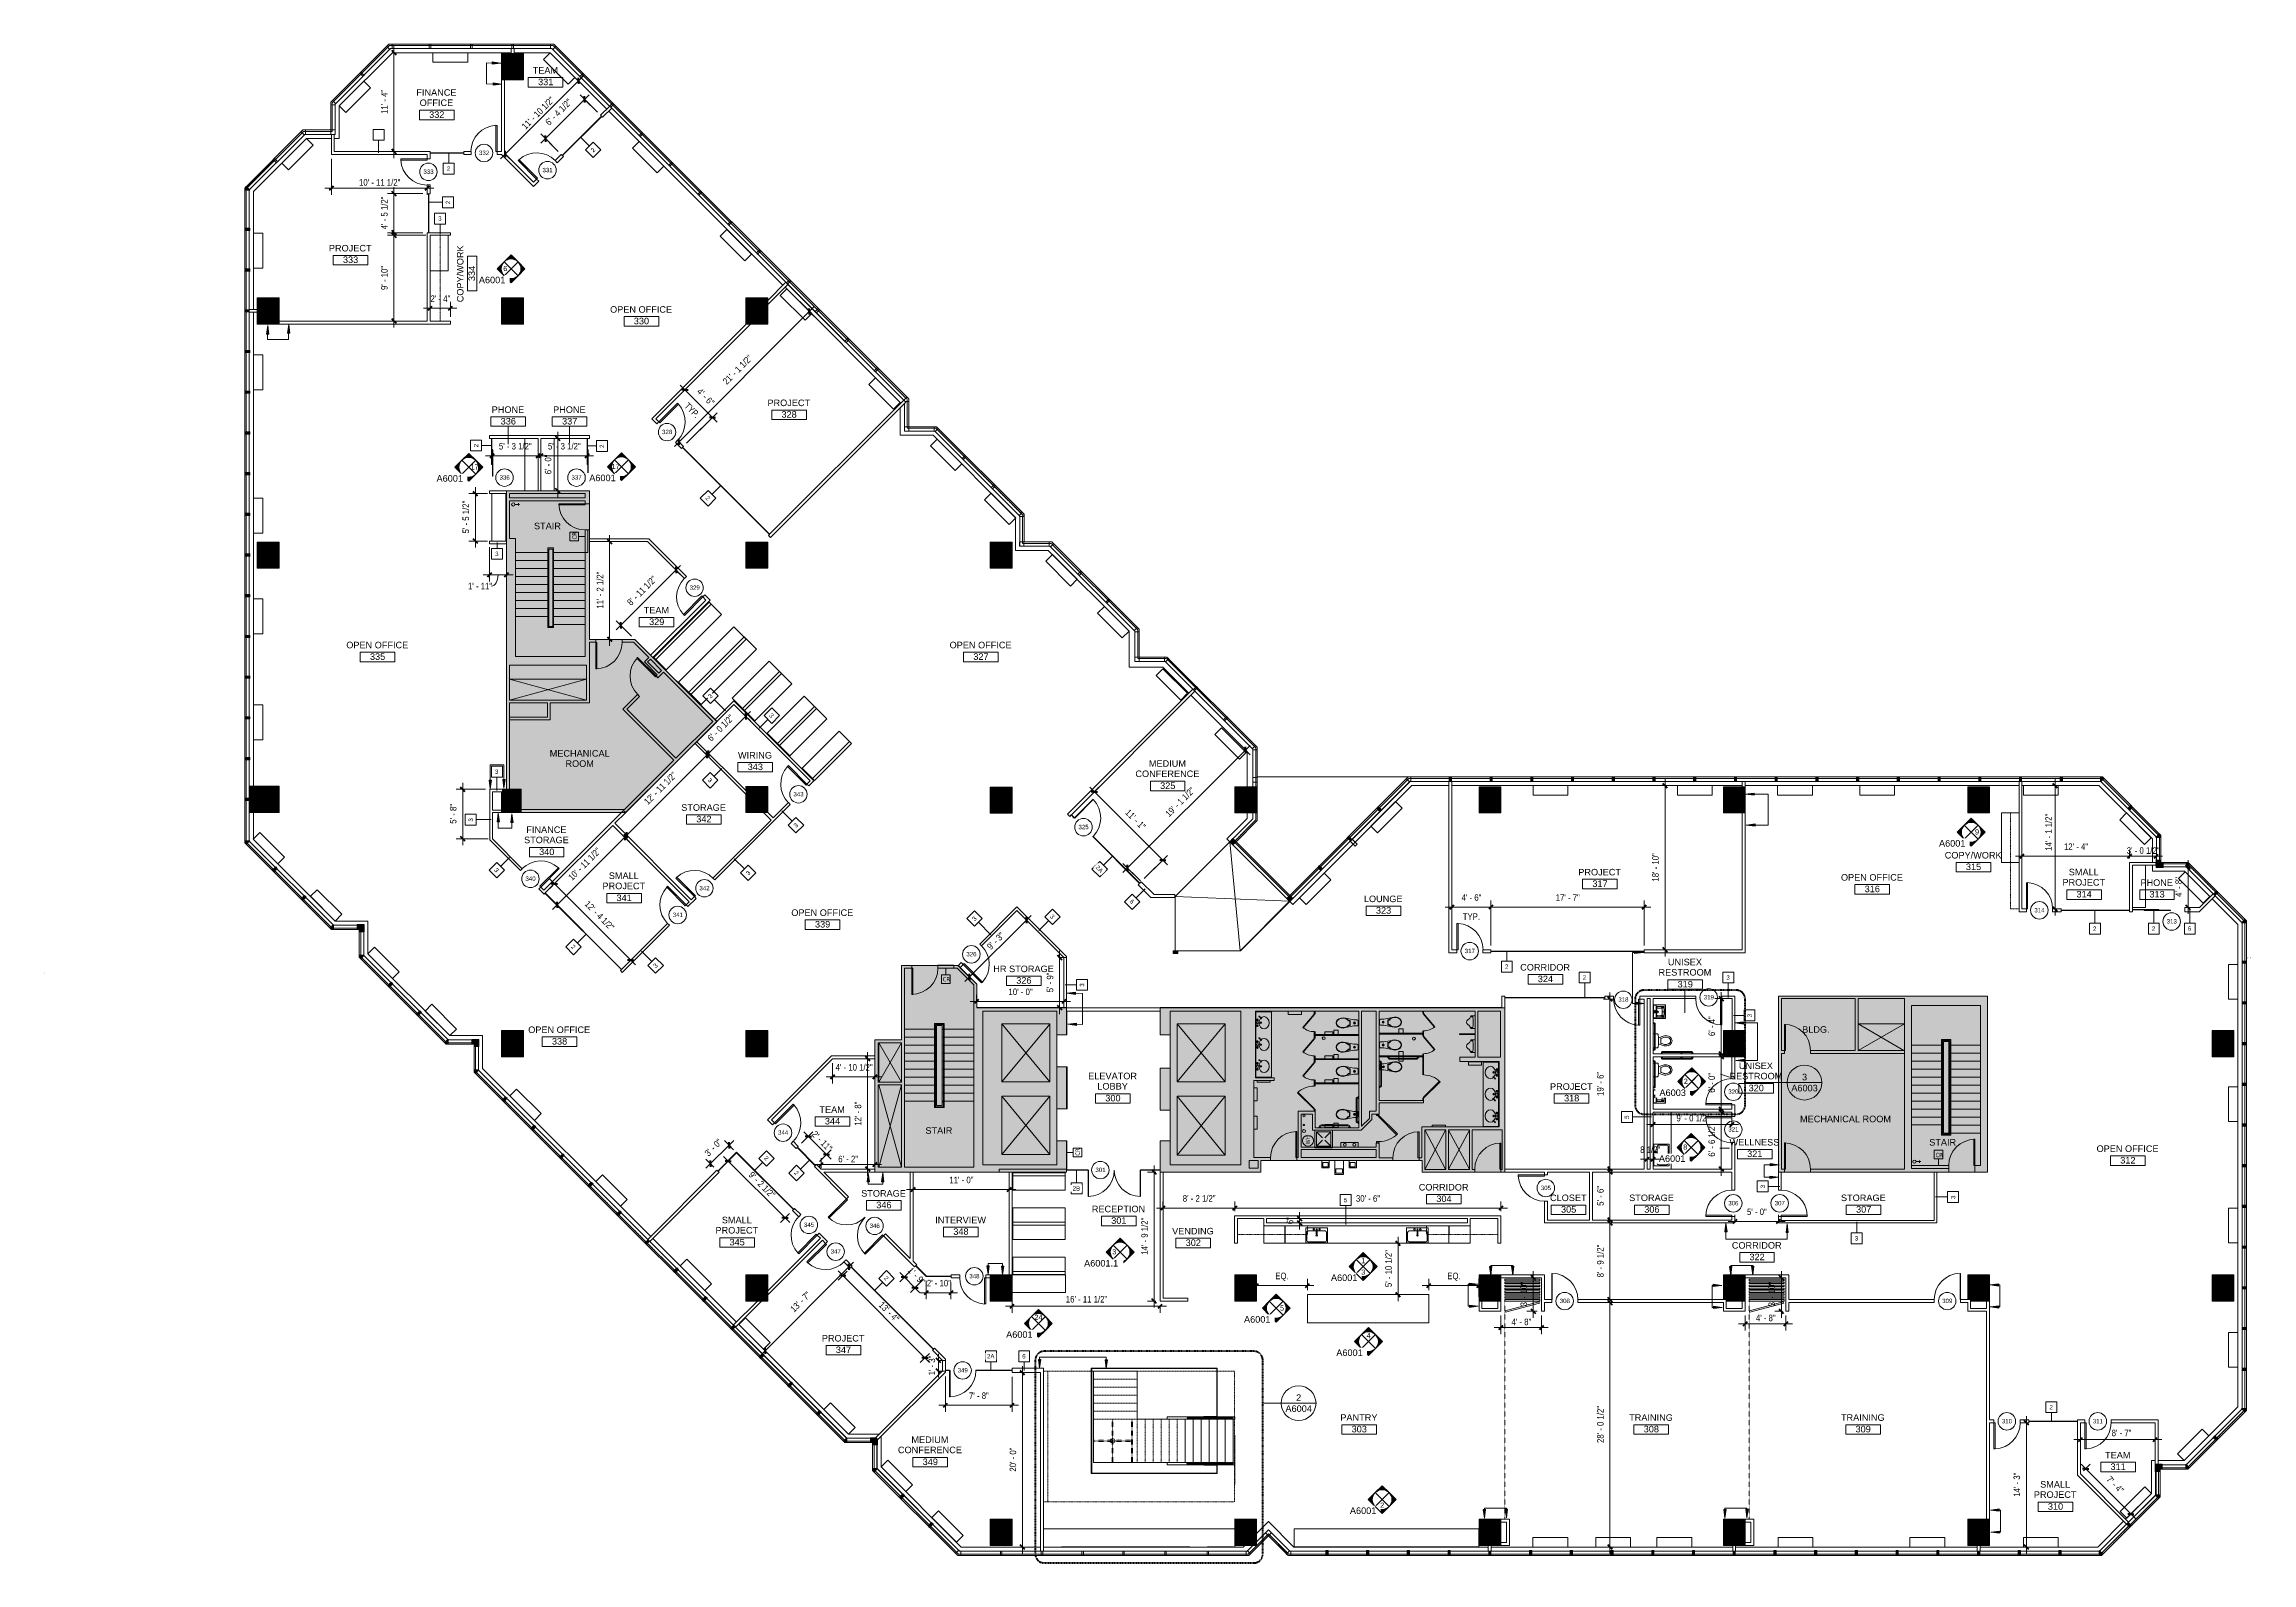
# Model space of a CAD drawing. Header units: inches. Extents: x 41 to 3077, y -701 to 1388.
import ezdxf

# ---------------------------------------------------------------- set-up
doc = ezdxf.new("R2010")
doc.units = ezdxf.units.IN
doc.header["$MEASUREMENT"] = 0
for name, pattern in [('Dash 3_32_', [0.1875, 0.09375, -0.09375]), ('Hidden 1_8_', [0.1875, 0.125, -0.0625]), ('IMPORT-DASHED2', [0.375, 0.25, -0.125]), ('IMPORT-PHANTOM4', [0.625, 0.3125, -0.0625, 0.0625, -0.0625, 0.0625, -0.0625]), ('Overhead', [0.15625, 0.09375, -0.0625])]:
    doc.linetypes.add(name, pattern=pattern)
for name, color, linetype, lineweight in [('-32', 7, 'Continuous', 9), ('-33', 7, 'Continuous', 9), ('-38', 7, 'Continuous', 9), ('-7', 7, 'Continuous', 9), ('3rd Floor Revit Background_dwg', 8, 'Continuous', 9), ('A-ANNO-DIMS', 211, 'Continuous', 9), ('A-ANNO-DIMS-96', 211, 'Continuous', 9), ('A-ANNO-NOTE', 131, 'Continuous', 9), ('A-ANNO-SYMB', 150, 'Continuous', 9), ('A-Area', 7, 'IMPORT-PHANTOM4', 9), ('A-AREA-IDEN', 2, 'Continuous', 20), ('A-DETL', 90, 'Continuous', 9), ('A-DETL-GENF', 92, 'Continuous', 9), ('A-DETL-HDLN', 90, 'Continuous', 9), ('A-DETL-MEDM', 33, 'Continuous', 20), ('A-DETL-THIN', 151, 'Continuous', 9), ('A-DOOR', 31, 'Continuous', 9), ('A-DOOR-IDEN', 31, 'Continuous', 20), ('A-FLOR', 192, 'Continuous', 9), ('A-FLOR-OVHD', 1, 'Overhead', 9), ('A-WALL', 113, 'Continuous', 9), ('A-Wall-Exst', 7, 'Continuous', 9), ('A-WALL-IDEN', 211, 'Continuous', 20), ('A-Wall-Patt', 7, 'Continuous', 9), ('AWAEX', 7, 'Continuous', 9), ('G-ANNO-SYMB', 111, 'Continuous', 9), ('G-ANNO-TEXT', 231, 'Continuous', 9), ('I-WALL', 2, 'Continuous', 9), ('MHV', 7, 'Continuous', 9), ('P-SANR-FIXT', 6, 'Continuous', 9), ('Q-CASE', 31, 'Continuous', 9), ('Q-SPCQ', 91, 'Continuous', 9), ('S-STRS', 31, 'Continuous', 9)]:
    doc.layers.add(name, color=color, linetype=linetype, lineweight=lineweight)
doc.styles.add('Arial', font='arial.ttf', dxfattribs={"height": 9})
doc.styles.add('Arial_1', font='arial.ttf', dxfattribs={"width": 0.666667, "height": 6})
doc.styles.add('Arial_2', font='arial.ttf', dxfattribs={"height": 0.09375})
doc.styles.add('Arial_3', font='arial.ttf', dxfattribs={"height": 7.125})
doc.styles.add('Arial_4', font='arial.ttf', dxfattribs={"height": 6})
doc.styles.add('Arial_5', font='arial.ttf', dxfattribs={"width": 0.85, "height": 9})
doc.styles.add('Tahoma', font='tahoma.ttf', dxfattribs={"width": 0.85, "height": 6})
doc.dimstyles.new('Linear_-_3_32__Arial__85_-_1_2__Tolerance', dxfattribs={"dimscale": 12, "dimtxt": 9.182335, "dimasz": 0.5, "dimexe": 0.75, "dimexo": 0.5, "dimgap": 0.5, "dimtad": 1, "dimdec": 1, "dimrnd": 0.5, "dimzin": 3, "dimdsep": 46, "dimlunit": 4, "dimtxsty": 'Arial_5', "dimblk1": 'OBLIQUE', "dimblk2": 'OBLIQUE', "dimsah": 1, "dimcen": 0.09, "dimdle": 0.75, "dimazin": 0, "dimtfac": 1, "dimtdec": 4, "dimtix": 1, "dimtmove": 0, "dimatfit": 3, "dimfxl": 1, "dimtvp": 1, "dimfrac": 2, "dimtolj": 1, "dimtzin": 0, "dimarcsym": 2})
doc.dimstyles.new('Linear_-_3_32__Arial__85_-_1_2__Tolerance_1', dxfattribs={"dimscale": 12, "dimtxt": 9.182335, "dimasz": 0.5, "dimexe": 0.75, "dimexo": 0.5, "dimgap": 0.5, "dimtad": 1, "dimdec": 1, "dimrnd": 0.5, "dimzin": 3, "dimdsep": 46, "dimlunit": 4, "dimtxsty": 'Arial_5', "dimblk1": 'OBLIQUE', "dimblk2": 'OBLIQUE', "dimsah": 1, "dimcen": 0.09, "dimdle": 0.75, "dimazin": 0, "dimtfac": 1, "dimtdec": 4, "dimtix": 1, "dimtmove": 2, "dimatfit": 3, "dimfxl": 1, "dimtvp": 1, "dimfrac": 2, "dimtolj": 1, "dimtzin": 0, "dimarcsym": 2})
doc.dimstyles.new('Linear_-_3_32__Arial__85_-_1_2__Tolerance_2', dxfattribs={"dimscale": 12, "dimtxt": 9.182335, "dimasz": 0.5, "dimexe": 0.75, "dimexo": 0.5, "dimgap": 0.5, "dimtad": 1, "dimdec": 1, "dimrnd": 0.5, "dimzin": 3, "dimdsep": 46, "dimlunit": 4, "dimtxsty": 'Arial_5', "dimblk1": 'OBLIQUE', "dimblk2": 'OBLIQUE', "dimsah": 1, "dimcen": 0.09, "dimdle": 0.75, "dimazin": 0, "dimtfac": 1, "dimtdec": 4, "dimtix": 1, "dimtmove": 1, "dimatfit": 3, "dimfxl": 1, "dimtvp": 1, "dimfrac": 2, "dimtolj": 1, "dimtzin": 0, "dimarcsym": 2})
doc.dimstyles.new('Linear_-_3_32__Arial__85_-_1__Tolerance', dxfattribs={"dimscale": 12, "dimtxt": 9.182335, "dimasz": 0.5, "dimexe": 0.75, "dimexo": 0.5, "dimgap": 0.5, "dimtad": 1, "dimdec": 0, "dimzin": 3, "dimdsep": 46, "dimlunit": 4, "dimtxsty": 'Arial_5', "dimblk1": 'OBLIQUE', "dimblk2": 'OBLIQUE', "dimsah": 1, "dimcen": 0.09, "dimdle": 0.75, "dimazin": 0, "dimtfac": 1, "dimtdec": 4, "dimtix": 1, "dimtmove": 2, "dimatfit": 3, "dimfxl": 1, "dimtvp": 1, "dimfrac": 2, "dimtolj": 1, "dimtzin": 0, "dimarcsym": 2})
doc.dimstyles.new('Linear_-_3_32__Arial__85_-_1__Tolerance_1', dxfattribs={"dimscale": 12, "dimtxt": 9.182335, "dimasz": 0.5, "dimexe": 0.75, "dimexo": 0.5, "dimgap": 0.5, "dimtad": 1, "dimdec": 0, "dimzin": 3, "dimdsep": 46, "dimlunit": 4, "dimtxsty": 'Arial_5', "dimblk1": 'OBLIQUE', "dimblk2": 'OBLIQUE', "dimsah": 1, "dimcen": 0.09, "dimdle": 0.75, "dimazin": 0, "dimtfac": 1, "dimtdec": 4, "dimtix": 1, "dimtmove": 0, "dimatfit": 3, "dimfxl": 1, "dimtvp": 1, "dimfrac": 2, "dimtolj": 1, "dimtzin": 0, "dimarcsym": 2})

msp = doc.modelspace()

# ---------------------------------------------------------------- texts
at = {"layer": 'A-ANNO-NOTE', "char_height": 6, "width": 10.096, "attachment_point": 1, "rotation": 90, "style": 'Tahoma'}
for insert in [(767.76, 706.41), (1459.5, -141.27)]:
    msp.add_mtext('CR', dxfattribs=dict(at, insert=insert))
at = {"layer": 'A-ANNO-NOTE', "char_height": 0.0937, "width": 0.0872, "attachment_point": 2, "line_spacing_factor": 0.941778, "style": 'Arial_2'}
for s, insert in [('1', (41.51, 110.28)), ('2', (41.51, 109.93))]:
    msp.add_mtext(s, dxfattribs=dict(at, insert=insert))
at = {"layer": 'A-ANNO-NOTE', "char_height": 6, "width": 10.096, "attachment_point": 1, "style": 'Tahoma'}
for insert in [(1276.82, 104.55), (2642.03, -137.32)]:
    msp.add_mtext('CR', dxfattribs=dict(at, insert=insert))
at = {"layer": 'A-ANNO-SYMB', "char_height": 9, "attachment_point": 2, "line_spacing_factor": 0.941778, "style": 'Arial'}
for s, insert, width in [('3', (2461.96, -28.51), 8.3742), ('A6003', (2461.96, -43.69), 43.5237), ('A6004', (1766.36, -484.71), 43.5237), ('2', (1766.36, -469.54), 8.3742)]:
    msp.add_mtext(s, dxfattribs=dict(at, insert=insert, width=width))
at = {"layer": 'A-AREA-IDEN', "lineweight": 9, "char_height": 9, "attachment_point": 2, "line_spacing_factor": 0.941778, "style": 'Arial'}
for s, insert, width in [('TEAM', (730.57, 1356.22), 41.6505), ('331', (731.03, 1340.33), 25.1225), ('FINANCE\\POFFICE', (580.79, 1325.78), 65.7813), ('332', (581.25, 1295.33), 25.1225), ('PROJECT', (462.23, 1111.62), 69.9684), ('333', (462.7, 1095.72), 25.1225), ('OPEN OFFICE', (862.18, 1027.32), 101.7022), ('330', (862.65, 1011.42), 25.1225), ('PHONE', (679.14, 889.5), 53.3303), ('PHONE', (763.56, 889.5), 53.3303), ('PROJECT', (1065.24, 898.87), 69.9684), ('328', (1065.71, 882.98), 25.1225), ('336', (679.6, 873.6), 25.1225), ('337', (764.02, 873.6), 25.1225), ('TEAM', (883.19, 613.63), 41.6505), ('329', (883.66, 597.74), 25.1225), ('OPEN OFFICE', (499.43, 565.73), 101.7022), ('335', (499.89, 549.84), 25.1225), ('OPEN OFFICE', (1329, 565.73), 101.7022), ('327', (1329.46, 549.84), 25.1225), ('WIRING', (1018.82, 414.08), 55.7544), ('343', (1019.28, 398.18), 25.1225), ('MEDIUM\\PCONFERENCE', (1585.87, 402.74), 104.8976), ('325', (1586.34, 372.3), 25.1225), ('STORAGE', (948.07, 342.2), 73.3842), ('FINANCE\\PSTORAGE', (732, 311.75), 73.3842), ('342', (948.53, 326.3), 25.1225), ('340', (732.46, 281.3), 25.1225), ('COPY/WORK', (2693.82, 276.58), 93.1076), ('SMALL\\PPROJECT', (838.42, 248.44), 69.9684), ('PROJECT', (2180.2, 253.32), 69.9684), ('OPEN OFFICE', (2554.6, 246.13), 101.7022), ('315', (2694.28, 260.68), 25.1225), ('SMALL\\PPROJECT', (2845.88, 253.41), 69.9684), ('341', (838.88, 217.99), 25.1225), ('LOUNGE', (1882.62, 216.55), 63.3572), ('317', (2180.67, 237.43), 25.1225), ('316', (2555.06, 230.23), 25.1225), ('314', (2846.35, 222.96), 25.1225), ('PHONE', (2946.19, 238.85), 53.3303), ('313', (2946.65, 222.96), 25.1225), ('OPEN OFFICE', (1111.35, 197.58), 101.7022), ('323', (1883.09, 200.65), 25.1225), ('339', (1111.81, 181.68), 25.1225), ('CORRIDOR', (2105.18, 122.39), 81.538), ('UNISEX\\PRESTROOM', (2297.45, 129.66), 86.6066), ('HR STORAGE', (1388.03, 120.28), 99.1679), ('326', (1388.49, 104.38), 25.1225), ('324', (2105.65, 106.49), 25.1225), ('319', (2297.91, 99.22), 25.1225), ('OPEN OFFICE', (749.58, 36.51), 101.7022), ('338', (750.05, 20.61), 25.1225), ('ELEVATOR\\PLOBBY', (1510.52, -27.12), 80.1056), ('UNISEX\\PRESTROOM', (2395.05, -13.09), 86.6066), ('300', (1510.98, -57.56), 25.1225), ('PROJECT', (2141.27, -41.67), 69.9684), ('318', (2141.74, -57.56), 25.1225), ('320', (2395.52, -43.54), 25.1225), ('TEAM', (1124.89, -73.35), 41.6505), ('344', (1125.35, -89.24), 25.1225), ('WELLNESS', (2393.03, -118.19), 81.7584), ('321', (2393.5, -134.09), 25.1225), ('OPEN OFFICE', (2906.07, -127.07), 101.7022), ('312', (2906.53, -142.96), 25.1225), ('CORRIDOR', (1965.67, -180.11), 81.538), ('STORAGE', (1195.54, -188.58), 73.3842), ('346', (1196.01, -204.48), 25.1225), ('RECEPTION', (1518.63, -210.04), 87.4881), ('304', (1966.13, -196.01), 25.1225), ('CLOSET', (2137.14, -194.68), 60.0516), ('305', (2137.6, -210.58), 25.1225), ('STORAGE', (2251.54, -194.68), 73.3842), ('306', (2252.01, -210.58), 25.1225), ('STORAGE', (2542.8, -194.68), 73.3842), ('307', (2543.26, -210.58), 25.1225), ('SMALL\\PPROJECT', (993.81, -225.19), 69.9684), ('INTERVIEW', (1301.52, -225.19), 83.301), ('348', (1301.98, -241.09), 25.1225), ('301', (1519.1, -225.94), 25.1225), ('VENDING', (1621, -240.49), 68.3156), ('345', (994.27, -255.64), 25.1225), ('302', (1621.47, -256.39), 25.1225), ('CORRIDOR', (2396.19, -260.07), 81.538), ('322', (2396.66, -275.96), 25.1225), ('PROJECT', (1140, -387.85), 69.9684), ('347', (1140.47, -403.75), 25.1225), ('PANTRY', (1849.16, -496.91), 60.6026), ('303', (1849.63, -512.8), 25.1225), ('TRAINING', (2250.81, -496.91), 71.6212), ('308', (2251.27, -512.8), 25.1225), ('TRAINING', (2542.07, -496.91), 71.6212), ('309', (2542.53, -512.8), 25.1225), ('MEDIUM\\PCONFERENCE', (1259.36, -527.35), 104.8976), ('349', (1259.83, -557.8), 25.1225), ('TEAM', (2892.67, -548.6), 41.6505), ('311', (2893.13, -564.5), 25.1225), ('SMALL\\PPROJECT', (2806.54, -588.77), 69.9684), ('310', (2807.01, -619.22), 25.1225)]:
    msp.add_mtext(s, dxfattribs=dict(at, insert=insert, width=width))
at = {"layer": 'A-AREA-IDEN', "lineweight": 9, "insert": (608.98, 1071.84), "char_height": 9, "width": 93.1076, "attachment_point": 2, "rotation": 90, "line_spacing_factor": 0.941778, "style": 'Arial'}
msp.add_mtext('COPY/WORK', dxfattribs=at)
at = {"layer": 'A-DOOR-IDEN', "lineweight": 9, "char_height": 6, "width": 16.7484, "attachment_point": 2, "line_spacing_factor": 0.941778, "style": 'Arial_4'}
for s, insert in [('333', (569.93, 1215.31)), ('332', (646.31, 1241.31)), ('331', (733.61, 1217.6)), ('328', (898.05, 857.35)), ('336', (674.57, 794.73)), ('329', (935.91, 643.23)), ('343', (1078.68, 359.15)), ('325', (1470.58, 313.9)), ('340', (710.2, 242.84)), ('342', (949.42, 229.89)), ('341', (912.65, 193.12)), ('314', (2784.89, 199.53)), ('326', (1316.4, 139.03)), ('317', (2001.71, 143.41)), ('318', (2212.85, 76.53)), ('319', (2330.31, 79.78)), ('320', (2364.1, -50.06)), ('344', (1057.48, -106.37)), ('321', (2364.1, -102.06)), ('301', (1493.86, -157.75)), ('305', (2106.32, -182.5)), ('306', (2364.1, -203.5)), ('307', (2427.85, -203.5)), ('345', (1093.05, -233.19)), ('346', (1183.41, -234.6)), ('347', (1129.82, -269.95)), ('348', (1320.51, -303.84)), ('308', (2132.29, -337.99)), ('309', (2658.26, -337.99)), ('349', (1304.43, -433.35)), ('310', (2740.3, -503.38)), ('311', (2865.3, -503.38))]:
    msp.add_mtext(s, dxfattribs=dict(at, insert=insert))
at = {"layer": 'G-ANNO-TEXT', "color": 7, "char_height": 0.0937, "attachment_point": 1, "style": 'Arial_2'}
for s, insert, width in [('•', (3070.33, 131.72), 0.303), ('•', (3070.33, 131.43), 0.303), ('•', (3070.33, 130.98), 0.303), ('•', (3070.33, 130.54), 0.303), ('•', (3070.33, 130.24), 0.303), ('•', (3070.33, 129.95), 0.303), ('ALL TENANT WORK IS TO CONFORM TO ALL APPLICABLE REGIONAL AND LOCAL BUILDING CODES, ', (3070.58, 131.43), 7.7467), ('ALL MILLWORK ITEMS INCLUDING COUNTERTOPS, BASE CABINETS, AND WORK SURFACES ARE TO ', (3070.58, 130.98), 7.7972), ('COMPLY WITH ADA REQUIREMENTS.', (3070.58, 130.83), 2.8684), ('ALL PARTITIONS ARE TO BE TYPE 1, U.O.N.  REFER TO SHEET A0003 FOR PARTITION TYPE DETAILS.', (3070.58, 130.54), 7.7972), ('ALL PARTITIONS ARE TO BE PARALLEL OR PERPENDICULAR TO EXTERIOR WALLS, U.O.N.', (3070.58, 130.24), 6.9841), ('RELOCATE ANY BASE BUILDING DEVICES AS REQUIRED TO ACCOMMODATE NEW CONSTRUCTION.', (3070.58, 131.72), 7.7366), ('INCLUDING ADA - SEE SHEET A0002 FOR CODE INFORMATION.', (3070.58, 131.28), 4.8657), ('PROVIDE ADDITIONAL BRACING ABOVE ALL DOOR AND WINDOW LOCATIONS WHERE REQUIRED.', (3070.58, 129.95), 7.5851), ('TEXT', (41.71, 110.27), 0.4015), ('TEXT', (41.71, 109.93), 0.4015)]:
    msp.add_mtext(s, dxfattribs=dict(at, insert=insert, width=width))

# ---------------------------------------------------------------- blocks, each defined once
blk = doc.blocks.new('Counter Top _No Backsplash_ - Standard Counter Top-2526119-3rd Floor New Construction - Partition Plan')
at = {"layer": 'Q-CASE', "lineweight": 13}
for p, q in [((-47.3, 0), (-47.3, -39)), ((119.7, 0), (-47.3, 0)), ((119.7, 0), (119.7, -39)), ((-47.3, -39), (119.7, -39))]:
    blk.add_line(p, q, dxfattribs=at)
blk = doc.blocks.new('Counter Top _No Backsplash_ - Standard Counter Top-2905817-3rd Floor New Construction - Partition Plan')
at = {"layer": 'Q-CASE', "lineweight": 13}
for p, q in [((-47.3, 0), (-47.3, -25)), ((215.7, 0), (-47.3, 0)), ((-47.3, -25), (215.8, -25))]:
    blk.add_line(p, q, dxfattribs=at)
blk = doc.blocks.new('Upper Cabinet - Standard Upper Cabinet-2299846-3rd Floor New Construction - Partition Plan')
at = {"layer": 'Q-CASE', "linetype": 'Overhead'}
for p, q in [((-47.3, 12), (-18, 12)), ((-47.3, 0), (-47.3, 12)), ((-18, 12), (-18, 0))]:
    blk.add_line(p, q, dxfattribs=at)
at = {"layer": 'Q-CASE', "lineweight": 13}
blk.add_line((-18, 0), (-47.3, 0), dxfattribs=at)
blk = doc.blocks.new('Single-Flush - 36_ x 96_-1532445-3rd Floor New Construction - Partition Plan')
at = {"layer": 'A-DOOR', "color": 250, "lineweight": 20}
for p, q in [((16.2, 2), (16.2, 38)), ((18, 38), (16.2, 38)), ((18, 2), (18, 38)), ((18, 2), (16.2, 2))]:
    blk.add_line(p, q, dxfattribs=at)
at = {"layer": 'A-DOOR'}
blk.add_arc((18, 2), 36.1, 92.7812, 180, dxfattribs=at)
blk = doc.blocks.new('Sliding - Single-Glass - No Frame - 36_ x 96_-3016394-3rd Floor New Construction - Partition Plan')
at = {"layer": 'A-DOOR', "color": 250, "lineweight": 20}
for p, q in [((-38, -0.75), (-38, -1.25)), ((-2, -0.75), (-38, -0.75)), ((-38, -1.25), (-2, -1.25)), ((-2, -1.25), (-2, -0.75))]:
    blk.add_line(p, q, dxfattribs=at)
blk = doc.blocks.new('Single-Flush - 36_ x 96_-2611463-3rd Floor New Construction - Partition Plan')
at = {"layer": 'A-DOOR', "color": 250, "lineweight": 20}
for p, q in [((16.2, 1.7), (16.2, 37.8)), ((18, 37.8), (16.2, 37.8)), ((18, 1.7), (18, 37.8)), ((18, 1.7), (16.2, 1.7))]:
    blk.add_line(p, q, dxfattribs=at)
at = {"layer": 'A-DOOR'}
blk.add_arc((18, 1.7), 36.1, 92.7812, 180, dxfattribs=at)
blk = doc.blocks.new('Single-Flush - 36_ x 96_-1525938-3rd Floor New Construction - Partition Plan')
at = {"layer": 'A-DOOR', "color": 250, "lineweight": 20}
for p, q in [((16.2, -2), (16.2, -38)), ((18, -2), (16.2, -2)), ((18, -2), (18, -38)), ((18, -38), (16.2, -38))]:
    blk.add_line(p, q, dxfattribs=at)
at = {"layer": 'A-DOOR'}
blk.add_arc((18, -2), 36.1, 180, 267.2188, dxfattribs=at)
blk = doc.blocks.new('Single-Flush - 36_ x 96_-2618192-3rd Floor New Construction - Partition Plan')
at = {"layer": 'A-DOOR', "color": 250, "lineweight": 20}
for p, q in [((16.2, -1.7), (16.2, -37.8)), ((18, -1.7), (16.2, -1.7)), ((18, -1.7), (18, -37.8)), ((18, -37.8), (16.2, -37.8))]:
    blk.add_line(p, q, dxfattribs=at)
at = {"layer": 'A-DOOR'}
blk.add_arc((18, -1.7), 36.1, 180, 267.2188, dxfattribs=at)
blk = doc.blocks.new('Sliding - Single-Glass - No Frame - 36_ x 96_-3016395-3rd Floor New Construction - Partition Plan')
at = {"layer": 'A-DOOR', "color": 250, "lineweight": 20}
for p, q in [((-38, 1.25), (-2, 1.25)), ((-38, 0.75), (-38, 1.25)), ((-2, 0.75), (-38, 0.75)), ((-2, 1.25), (-2, 0.75))]:
    blk.add_line(p, q, dxfattribs=at)
blk = doc.blocks.new('Counter Top _No Backsplash_ - Standard Counter Top-2468989-3rd Floor New Construction - Partition Plan')
at = {"layer": 'Q-CASE', "lineweight": 13}
for p, q in [((-47.3, 0), (-47.3, -18)), ((-47.3, -18), (24.7, -18))]:
    blk.add_line(p, q, dxfattribs=at)
blk = doc.blocks.new('Counter Top _No Backsplash_ - Standard Counter Top-2468990-3rd Floor New Construction - Partition Plan')
at = {"layer": 'Q-CASE', "lineweight": 13}
for p, q in [((-47.3, 0), (-47.3, 18)), ((-47.3, 18), (24.7, 18))]:
    blk.add_line(p, q, dxfattribs=at)
blk = doc.blocks.new('Single-Glass - No Frame - 36_ x 96_-2915979-3rd Floor New Construction - Partition Plan')
at = {"layer": 'A-DOOR', "color": 250, "lineweight": 20}
for p, q in [((17.5, -0.2), (17.5, -36.3)), ((18, -0.2), (17.5, -0.2)), ((18, -0.2), (18, -36.3)), ((18, -36.3), (17.5, -36.3))]:
    blk.add_line(p, q, dxfattribs=at)
at = {"layer": 'A-DOOR'}
blk.add_arc((18, -0.2), 36.1, 180, 269.2057, dxfattribs=at)
blk = doc.blocks.new('Single-Glass - No Frame - 36_ x 96_-2609057-3rd Floor New Construction - Partition Plan')
at = {"layer": 'A-DOOR', "color": 250, "lineweight": 20}
for p, q in [((17.5, 0.2), (17.5, 36.3)), ((18, 36.3), (17.5, 36.3)), ((18, 0.2), (18, 36.3)), ((18, 0.2), (17.5, 0.2))]:
    blk.add_line(p, q, dxfattribs=at)
at = {"layer": 'A-DOOR'}
blk.add_arc((18, 0.2), 36.1, 90.7943, 180, dxfattribs=at)
blk = doc.blocks.new('Counter Top _No Backsplash_ - Standard Counter Top-2468991-3rd Floor New Construction - Partition Plan')
at = {"layer": 'Q-CASE', "lineweight": 13}
for p, q in [((-47.3, 0), (-47.3, -18)), ((-47.3, -18), (10.7, -18))]:
    blk.add_line(p, q, dxfattribs=at)
blk = doc.blocks.new('Counter Top _No Backsplash_ - Standard Counter Top-2523126-3rd Floor New Construction - Partition Plan')
at = {"layer": 'Q-CASE', "lineweight": 13}
for p, q in [((18.6, 0), (-47.3, 0)), ((-47.3, -25), (31.2, -25))]:
    blk.add_line(p, q, dxfattribs=at)
blk = doc.blocks.new('Sink - Restroom - Wall Mounted - Default-951108-3rd Floor New Construction - Partition Plan')
at = {"layer": 'P-SANR-FIXT', "lineweight": 13}
for p, q in [((-9.5, -15.4), (-9.5, 1.5)), ((-9.1, 1.5), (-9.1, 1)), ((-0.7, 1), (-9.1, 1)), ((-9.1, 1), (-9.1, -2.4)), ((-0.7, 1.5), (-0.7, 1)), ((-0.7, 1), (0, 1)), ((0, 1), (0.9, 1)), ((0.9, 1), (0.9, 1.5)), ((8.6, 1), (0.9, 1)), ((8.6, 1), (8.6, 1.5)), ((8.6, -2.4), (8.6, 1)), ((9.1, 1.5), (9.1, -15.3)), ((-9.4, -15.1), (-9.5, -15.4)), ((-9.5, -15.4), (9.1, -15.4)), ((-9.4, -3.4), (-9.4, -15.1)), ((-9.4, -15.1), (9, -15.1)), ((-9.1, -2.6), (-9.3, -2.8)), ((-9.3, -2.8), (-1.1, -2.8)), ((-9.1, -2.6), (-1.1, -2.6)), ((-7.3, -12.4), (-5.1, -9.8)), ((-4.9, -4), (-7, -3.6)), ((-6.9, -3.4), (-1, -3.4)), ((-4.8, -10.8), (-6.5, -13.4)), ((-4.9, -4), (-5.1, -9.8)), ((-4.8, -10.8), (-2.3, -10.9)), ((-2.3, -10.9), (2.3, -10.9)), ((0, -13.6), (0, -11)), ((0.9, -3.4), (6.9, -3.4)), ((1.1, -3.4), (0.9, -3.4)), ((1, -2.6), (8.7, -2.6)), ((1, -2.8), (8.9, -2.8)), ((2.3, -10.9), (4.7, -10.8)), ((6.5, -13.4), (4.7, -10.8)), ((6.9, -3.6), (4.9, -4)), ((5.1, -9.8), (4.9, -4)), ((7.3, -12.4), (5.1, -9.8)), ((8.9, -2.8), (8.7, -2.6)), ((9, -15.1), (9, -3.4)), ((9.1, -15.3), (9, -15.1)), ((9.1, -15.4), (9.1, -15.3))]:
    blk.add_line(p, q, dxfattribs=at)
at = {"layer": 'P-SANR-FIXT', "lineweight": 13, "flags": 128}
for points in [[(-9.3, -2.8), (-9.4, -2.8), (-9.4, -2.9), (-9.4, -3), (-9.4, -3.1), (-9.4, -3.2), (-9.4, -3.4)], [(-9.1, -2.4), (-9.1, -2.4), (-9.1, -2.5), (-9.1, -2.5), (-9.1, -2.6), (-9.1, -2.6), (-9.1, -2.6)], [(-7.3, -12.4), (-7.2, -9.5), (-7.1, -6.5), (-7, -3.6)], [(0, -11), (-1.2, -10.9), (-2.3, -10.9)], [(2.3, -10.9), (1.1, -10.9), (0, -11)], [(6.9, -3.6), (7.1, -6.5), (7.2, -9.5), (7.3, -12.4)], [(8.7, -2.6), (8.7, -2.6), (8.7, -2.6), (8.7, -2.5), (8.7, -2.5), (8.7, -2.4), (8.6, -2.4)], [(9, -3.4), (9, -3.2), (9, -3.1), (9, -3), (8.9, -2.9), (8.9, -2.8), (8.9, -2.8)]]:
    blk.add_lwpolyline(points, dxfattribs=at)
at = {"layer": 'P-SANR-FIXT', "lineweight": 13}
for centre, radius, start, end in [((-6.5, -12.5), 0.892, 177.4886, 267.793), ((-6.1, -3.6), 0.84, 165.4525, 177.4886), ((2.3, 131.1), 144.8, 266.5114, 269.0747), ((-4.2, -10), 0.913, 164.557, 235.5318), ((-4.3, -4), 0.663, 91.9155, 180), ((-1, 29.2), 32.7, 264.4886, 270.0864), ((0, -5), 0.856, 155.7776, 180), ((0, -5), 0.856, 180, 360), ((-2.4, 131.1), 144.8, 270.9253, 273.4886), ((0, -5), 0.856, 0, 30), ((1, 29.2), 32.7, 269.8373, 275.5114), ((4.2, -4), 0.663, 360, 88.0845), ((4.2, -10), 0.913, 304.4682, 15.443), ((6.4, -12.5), 0.892, 272.207, 2.5114), ((6, -3.7), 0.961, 9.8799, 20.659)]:
    blk.add_arc(centre, radius, start, end, dxfattribs=at)
blk = doc.blocks.new('Faucet-Restroom - Default-1769173-3rd Floor New Construction - Partition Plan')
at = {"layer": 'P-SANR-FIXT', "lineweight": 13}
for p, q in [((-1.2, 1.7), (-1.2, 1.5)), ((-0.7, 6.1), (-0.7, 5.9)), ((0.3, 5.9), (0.3, 6.1)), ((0.8, 1.5), (0.8, 1.7))]:
    blk.add_line(p, q, dxfattribs=at)
at = {"layer": 'P-SANR-FIXT', "lineweight": 13, "flags": 128}
for points in [[(-3.1, 1.3), (-3.1, 1.3), (-3.1, 1.3), (-3.1, 1.3), (-3.1, 1.3), (-3.1, 1.3), (-3.1, 1.3), (-3.1, 1.3), (-3.1, 1.3), (-3.1, 1.3), (-3.1, 1.3), (-3.1, 1.3), (-3.1, 1.3), (-3.1, 1.3), (-3.1, 1.3), (-3.1, 1.3), (-3.1, 1.3), (-3.1, 1.3), (-3.1, 1.3), (-3.1, 1.3), (-3.1, 1.3), (-3.1, 1.3), (-3.1, 1.3), (-3.1, 1.3), (-3.1, 1.3), (-3.1, 1.3), (-3.1, 1.3), (-3.1, 1.3), (-3.1, 1.3), (-3.1, 1.3), (-3.1, 1.3), (-3.1, 1.3), (-3.1, 1.3), (-3.1, 1.3), (-3.1, 1.3), (-3.1, 1.3), (-3.1, 1.3), (-3.1, 1.3), (-3.1, 1.3), (-3.1, 1.3), (-3.1, 1.3), (-3.1, 1.3), (-3.1, 1.3), (-3.1, 1.3), (-3.1, 1.3), (-3.1, 1.3), (-3.1, 1.3), (-3.1, 1.3), (-3.1, 1.3), (-3.1, 1.3), (-3.1, 1.3), (-3.1, 1.3), (-3.1, 1.3), (-3.1, 1.3), (-3.1, 1.3), (-3.1, 1.3), (-3.1, 1.3), (-3.1, 1.3), (-3.1, 1.3), (-3.1, 1.3), (-3.1, 1.3), (-3.1, 1.3), (-3.1, 1.3), (-3.1, 1.3), (-3.1, 1.3), (-3.1, 1.3), (-3.1, 1.3), (-3.1, 1.3), (-3.1, 1.3), (-3.1, 1.3), (-3.1, 1.3)], [(-1, 4.3), (-1.1, 3.8), (-1.2, 3.1), (-1.3, 2.6), (-1.4, 2.3), (-1.5, 1.9), (-1.5, 1.8), (-1.5, 1.8)], [(-1.2, 1.7), (-1.2, 2), (-1.1, 2.3)], [(-1.2, 1.8), (-1.2, 1.8), (-1.2, 1.7), (-1.2, 1.7)], [(0.9, 1.7), (0.9, 1.5), (0.8, 1.2), (0.6, 1), (0.4, 0.9), (0.1, 0.8), (-0.2, 0.7), (-0.4, 0.8), (-0.7, 0.9), (-0.9, 1), (-1.1, 1.2), (-1.2, 1.5), (-1.2, 1.7)], [(-1.1, 2.2), (-1.1, 2.2), (-1.1, 2.3), (-1, 2.5)], [(-0.8, 5.9), (-0.9, 5.3), (-1, 4.8), (-1, 4.3)], [(-0.6, 6.2), (-0.6, 6.2), (-0.6, 6.2), (-0.5, 6.2), (-0.5, 6.2), (-0.4, 6.3), (-0.3, 6.3), (-0.2, 6.3), (-0.1, 6.3), (0, 6.3), (0.1, 6.3), (0.1, 6.2)], [(0.2, 6.2), (0.2, 6.2), (0.3, 6.2), (0.3, 6.2), (0.3, 6.2)], [(0.5, 5.9), (0.6, 5.3), (0.7, 4.4), (0.7, 4.3)], [(1.3, 1.8), (1.2, 1.9), (1.2, 1.9), (1.2, 2.1), (1.1, 2.5), (0.9, 3.2), (0.8, 3.8), (0.7, 4.3)], [(0.7, 2.6), (0.7, 2.4), (0.8, 2.3), (0.8, 2.3)], [(0.8, 2.3), (0.9, 2), (0.9, 1.7)], [(0.8, 1.7), (0.8, 1.8), (0.8, 1.8), (0.8, 1.8)], [(2.9, 1.3), (2.9, 1.3), (2.9, 1.3), (2.9, 1.3), (2.9, 1.3), (2.9, 1.3), (2.9, 1.3), (2.9, 1.3), (2.9, 1.3), (2.9, 1.3), (2.9, 1.3), (2.9, 1.3), (2.9, 1.3), (2.9, 1.3), (2.9, 1.3), (2.9, 1.3), (2.9, 1.3), (2.9, 1.3), (2.9, 1.3), (2.9, 1.3), (2.9, 1.3)], [(2.9, 1.3), (2.9, 1.3), (2.9, 1.3), (2.9, 1.3), (2.9, 1.3), (2.9, 1.3), (2.9, 1.3), (2.9, 1.3), (2.9, 1.3), (2.9, 1.3), (2.9, 1.3), (2.9, 1.3), (2.9, 1.3), (2.9, 1.3), (2.9, 1.3), (2.9, 1.3), (2.9, 1.3), (2.9, 1.3), (2.9, 1.3), (2.9, 1.3), (2.9, 1.3), (2.9, 1.3), (2.9, 1.3), (2.9, 1.3), (2.9, 1.3), (2.9, 1.3), (2.9, 1.3), (2.9, 1.3), (2.9, 1.3), (2.9, 1.3), (2.9, 1.3), (2.9, 1.3), (2.9, 1.3), (2.9, 1.3), (2.9, 1.3), (2.9, 1.3), (2.9, 1.3), (2.9, 1.3), (2.9, 1.3), (2.9, 1.3), (2.9, 1.3), (2.9, 1.3), (2.9, 1.3), (2.9, 1.3), (2.9, 1.3), (2.9, 1.3), (2.9, 1.3), (2.9, 1.3), (2.9, 1.3), (2.9, 1.3), (2.9, 1.3)]]:
    blk.add_lwpolyline(points, dxfattribs=at)
at = {"layer": 'P-SANR-FIXT', "lineweight": 13}
for centre, major_axis, start_param, end_param in [((-0.2, 4.7), (1.96, 0), 1.327973, 1.81362), ((-0.2, 5), (1.61, 0), 4.415652, 5.009126)]:
    blk.add_ellipse(centre, major_axis=major_axis, ratio=0.079199, start_param=start_param, end_param=end_param, dxfattribs=at)
for points, knots in [([(-1.6, 1.6), (-1.6, 1.6), (-1.6, 1.7), (-1.5, 1.8), (-1.5, 1.8)], [0, 0, 0, 0, 0.05555556, 0.06468184, 0.06468184, 0.06468184, 0.06468184]), ([(-1, 0.7), (-1, 0.8), (-1.1, 0.8), (-1.2, 0.9), (-1.3, 0.9), (-1.3, 1), (-1.4, 1), (-1.4, 1.1), (-1.5, 1.1), (-1.5, 1.2), (-1.5, 1.2), (-1.5, 1.3), (-1.5, 1.3), (-1.6, 1.4), (-1.6, 1.4), (-1.6, 1.5), (-1.6, 1.5), (-1.6, 1.6)], [0, 0, 0, 0, 0.2, 0.3, 0.35, 0.4, 0.475, 0.55, 0.5875, 0.60625, 0.625, 0.7, 0.775, 0.8125, 0.85, 0.925, 1, 1, 1, 1]), ([(-1.2, 1.4), (-1.1, 1.3), (-1.1, 1.1), (-1.1, 0.9), (-1, 0.8), (-1, 0.7)], [0.68454, 0.68454, 0.68454, 0.68454, 0.7777778, 0.8888889, 1, 1, 1, 1]), ([(-1, 0.7), (-1, 0.7), (-0.9, 0.6), (-0.8, 0.5), (-0.8, 0.5), (-0.8, 0.5), (-0.7, 0.4), (-0.7, 0.4), (-0.6, 0.4), (-0.6, 0.3), (-0.5, 0.3), (-0.5, 0.3), (-0.5, 0.3), (-0.4, 0.2), (-0.3, 0.2), (-0.2, 0.2), (-0.2, 0.2)], [0, 0, 0, 0, 0.166667, 0.25, 0.291667, 0.333333, 0.375, 0.416667, 0.5, 0.583333, 0.625, 0.666667, 0.708333, 0.75, 0.833333, 1, 1, 1, 1]), ([(-0.8, 5.9), (-0.8, 6), (-0.8, 6), (-0.6, 6.1), (-0.3, 6.1), (-0.1, 6.1), (0.1, 6.1), (0.2, 6.1), (0.3, 6), (0.4, 6), (0.5, 6), (0.5, 6), (0.5, 5.9), (0.5, 5.9)], [-1, -1, -1, -1, -0.852941, -0.705882, -0.588235, -0.470588, -0.352941, -0.294118, -0.235294, -0.176471, -0.117647, -0.058824, 0, 0, 0, 0]), ([(-0.2, 0.2), (-0.1, 0.2), (0, 0.2), (0.1, 0.2), (0.1, 0.3), (0.2, 0.3), (0.2, 0.3), (0.3, 0.3), (0.3, 0.4), (0.4, 0.4), (0.4, 0.4), (0.4, 0.4), (0.5, 0.5), (0.5, 0.5), (0.6, 0.6), (0.6, 0.6), (0.6, 0.7)], [0, 0, 0, 0, 0.166667, 0.25, 0.291667, 0.333333, 0.375, 0.416667, 0.5, 0.583333, 0.625, 0.666667, 0.708333, 0.75, 0.833333, 1, 1, 1, 1]), ([(1.3, 1.6), (1.3, 1.5), (1.3, 1.5), (1.3, 1.4), (1.3, 1.3), (1.3, 1.3), (1.2, 1.2), (1.2, 1.2), (1.2, 1.2), (1.2, 1.1), (1.1, 1.1), (1.1, 1), (1.1, 1), (1, 1), (1, 0.9), (0.9, 0.9), (0.8, 0.8), (0.7, 0.7), (0.6, 0.7)], [0, 0, 0, 0, 0.1, 0.15, 0.2, 0.25, 0.3, 0.35, 0.375, 0.4, 0.45, 0.5, 0.55, 0.6, 0.65, 0.7, 0.8, 1, 1, 1, 1]), ([(0.6, 0.7), (0.7, 0.7), (0.7, 0.9), (0.8, 1.1), (0.8, 1.3), (0.8, 1.4)], [0, 0, 0, 0, 0.1111111, 0.2222222, 0.3329449, 0.3329449, 0.3329449, 0.3329449]), ([(1.2, 1.8), (1.3, 1.8), (1.3, 1.7), (1.3, 1.6), (1.3, 1.6)], [0.9320871, 0.9320871, 0.9320871, 0.9320871, 0.95833333, 1, 1, 1, 1])]:
    blk.add_open_spline(points, degree=3, knots=knots, dxfattribs=at)
for points in [[(-1.2, 1.7), (-1.2, 1.9), (-1.1, 2.2), (-0.9, 2.9), (-0.8, 3.8), (-0.7, 4.5), (-0.7, 4.8)], [(0.3, 4.8), (0.3, 4.5), (0.4, 3.8), (0.6, 2.9), (0.8, 2.2), (0.9, 1.9), (0.9, 1.7)]]:
    blk.add_open_spline(points, degree=3, dxfattribs=at)
blk = doc.blocks.new('Toilet - Wall-Mounted - 2D - ADA-993703-3rd Floor New Construction - Partition Plan')
at = {"layer": 'P-SANR-FIXT', "lineweight": 13}
for p, q in [((-9.5, 0), (-9.5, -1.9)), ((-9.5, -3.1), (-9.5, -6)), ((-6.6, -13.9), (-4.3, -7.4)), ((-3.4, -10.9), (-4.7, -14.5)), ((3, -10.6), (-3, -10.6)), ((4.7, -14.5), (3.4, -10.9)), ((6.6, -13.8), (4.3, -7.4)), ((9.5, -1.9), (9.5, 0)), ((9.5, -6), (9.5, -3.1))]:
    blk.add_line(p, q, dxfattribs=at)
for centre, radius, start, end in [((-8.5, -6), 1, 180, 263.316), ((0, 66.5), 74, 263.316, 276.684), ((2.8, -17.2), 10, 160.6685, 203.3287), ((6.5, -15.6), 14, 203.3287, 212.3538), ((4, -16.7), 11.3, 214.6359, 221.2014), ((2.8, -17.2), 8, 160.6685, 203.3287), ((6.5, -15.6), 12, 203.3287, 212.1619), ((0, -20.1), 6, 221.2014, 318.7986), ((4, -16.7), 9.29, 214.879, 221.2014), ((-3, -11.1), 0.5, 90, 160.6685), ((0, -20.1), 4, 221.2014, 318.7986), ((3, -11.1), 0.5, 19.3315, 90), ((-4, -16.7), 9.29, 318.7986, 325.0594), ((-5.9, -16.1), 11.2, 328.4728, 342.1371), ((-4, -16.7), 11.3, 318.7986, 325.3641), ((-2.9, -17.1), 8, 342.1371, 19.3315), ((-5.9, -16.1), 13.2, 328.2162, 342.1371), ((-2.9, -17.1), 10, 342.1371, 19.3315), ((8.5, -6), 1, 276.684, 360)]:
    blk.add_arc(centre, radius, start, end, dxfattribs=at)
blk = doc.blocks.new('Counter Top _No Backsplash_ - Standard Counter Top-2305605-3rd Floor New Construction - Partition Plan')
at = {"layer": 'Q-CASE', "lineweight": 13}
for p, q in [((-21.8, 0), (-47.3, 0)), ((-16.5, 0), (-21.8, 0)), ((147.5, 0), (-16.5, 0)), ((178.2, 0), (147.5, 0)), ((-47.3, 0), (-47.3, -12)), ((-47.3, -12), (-47.3, -24)), ((-47.3, -24), (-21.8, -24)), ((-21.8, -24), (178.2, -24)), ((178.2, 0), (178.2, -12)), ((178.2, -12), (178.2, -24))]:
    blk.add_line(p, q, dxfattribs=at)
blk = doc.blocks.new('Double-Glass - No Frame - 72_ x 96_-2616943-3rd Floor New Construction - Partition Plan')
at = {"layer": 'A-DOOR', "color": 250, "lineweight": 20}
for p, q in [((-36, -0.3), (-36, -36.3)), ((-36, -0.3), (-35.5, -0.3)), ((-35.5, -0.3), (-35.5, -36.3)), ((35.5, -0.3), (35.5, -36.2)), ((36, -0.3), (35.5, -0.3)), ((36, -0.3), (36, -36.3)), ((-36, -36.3), (-35.5, -36.3))]:
    blk.add_line(p, q, dxfattribs=at)
at = {"layer": 'A-DOOR'}
for centre, start, end in [((-36, -0.3), 270, 360), ((36, -0.3), 180, 270)]:
    blk.add_arc(centre, 36, start, end, dxfattribs=at)
blk = doc.blocks.new('Counter Top - Standard Counter Top w_ Backsplash-1863844-3rd Floor New Construction - Partition Plan')
at = {"layer": 'Q-CASE', "lineweight": 13}
for p, q in [((18.1, 0), (-47.3, 0)), ((18.1, -0.8), (-47.3, -0.8)), ((-47.3, -20), (18.1, -20))]:
    blk.add_line(p, q, dxfattribs=at)
blk = doc.blocks.new('Sink Kitchen-Single - 30_ x 21_-2296041-3rd Floor New Construction - Partition Plan')
at = {"layer": 'P-SANR-FIXT', "lineweight": 13}
for p, q in [((-12.2, 10.6), (-14.4, 10.6)), ((-14.4, 10.6), (-14.4, 1.1)), ((-14.4, 1.1), (-14.4, -10.4)), ((-12.9, 4.1), (-12.9, 1.1)), ((-12.9, 1.1), (-12.9, -6.9)), ((15.6, 10.6), (-12.2, 10.6)), ((0.1, 6.1), (-10.9, 6.1)), ((0.1, 8.3), (0.1, 2.1)), ((1.1, 8.3), (1.1, 2.1)), ((12.1, 6.1), (1.1, 6.1)), ((14.1, -6.9), (14.1, 4.1)), ((15.6, -10.4), (15.6, 10.6)), ((-14.4, -10.4), (15.6, -10.4)), ((-10.9, -8.9), (12.1, -8.9))]:
    blk.add_line(p, q, dxfattribs=at)
for centre, radius, start, end in [((-10.9, 4.1), 2, 131.1163, 180), ((-10.9, 4.1), 2, 90, 131.1163), ((-3.4, 8.3), 1, 360, 180), ((-3.4, 8.3), 1, 180, 0), ((0.6, 0), 1, 360, 180), ((0.6, 0), 1, 180, 0), ((0.6, 8.3), 0.5, 360, 180), ((0.6, 2.1), 0.5, 180, 0), ((4.6, 8.3), 1, 360, 180), ((4.6, 8.3), 1, 180, 360), ((12.1, 4.1), 2, 360, 90), ((-10.9, -6.9), 2, 180, 270), ((12.1, -6.9), 2, 270, 0)]:
    blk.add_arc(centre, radius, start, end, dxfattribs=at)
blk = doc.blocks.new('Single-Glass - No Frame - 36_ x 96_-2910961-3rd Floor New Construction - Partition Plan')
at = {"layer": 'A-DOOR', "color": 250, "lineweight": 20}
for p, q in [((17.5, -2), (17.5, -38.1)), ((18, -2), (17.5, -2)), ((18, -2), (18, -38.1)), ((18, -38.1), (17.5, -38.1))]:
    blk.add_line(p, q, dxfattribs=at)
at = {"layer": 'A-DOOR'}
blk.add_arc((18, -2), 36.1, 180, 269.2057, dxfattribs=at)
blk = doc.blocks.new('Single-Glass - No Frame - 36_ x 96_-2992229-3rd Floor New Construction - Partition Plan')
at = {"layer": 'A-DOOR', "color": 250, "lineweight": 20}
for p, q in [((17.5, 2), (17.5, 38.1)), ((18, 38.1), (17.5, 38.1)), ((18, 2), (18, 38.1)), ((18, 2), (17.5, 2))]:
    blk.add_line(p, q, dxfattribs=at)
at = {"layer": 'A-DOOR'}
blk.add_arc((18, 2), 36.1, 90.7943, 180, dxfattribs=at)
blk = doc.blocks.new('Counter Top _No Backsplash_ - Standard Counter Top-2526227-3rd Floor New Construction - Partition Plan')
at = {"layer": 'Q-CASE', "lineweight": 13}
for p, q in [((-47.3, 14), (-47.3, 25)), ((-47.3, 25), (1.7, 25)), ((-47.3, 0), (-47.3, 14)), ((1.7, 0), (-47.3, 0)), ((1.7, 14), (1.7, 25)), ((1.7, 0), (1.7, 14))]:
    blk.add_line(p, q, dxfattribs=at)
blk = doc.blocks.new('Upper Cabinet - Standard Upper Cabinet-2423421-3rd Floor New Construction - Partition Plan')
at = {"layer": 'Q-CASE', "linetype": 'Overhead'}
for p, q in [((-47.3, 14), (70.8, 14)), ((-47.3, 0), (-47.3, 14)), ((70.8, 14), (70.8, 0))]:
    blk.add_line(p, q, dxfattribs=at)
at = {"layer": 'Q-CASE', "lineweight": 13}
blk.add_line((70.8, 0), (-47.3, 0), dxfattribs=at)
blk = doc.blocks.new('Double-Flush - 72_ x 84_-2907037-3rd Floor New Construction - Partition Plan')
at = {"layer": 'A-DOOR', "color": 250, "lineweight": 20}
for p, q in [((-36, -2), (-36, -38)), ((-36, -2), (-34.3, -2)), ((-34.3, -2), (-34.3, -38)), ((34.2, -2), (34.2, -38)), ((36, -2), (34.2, -2)), ((36, -2), (36, -38)), ((-36, -38), (-34.3, -38))]:
    blk.add_line(p, q, dxfattribs=at)
at = {"layer": 'A-DOOR'}
for centre, start, end in [((-36, -2), 270, 360), ((36, -2), 180, 270)]:
    blk.add_arc(centre, 36, start, end, dxfattribs=at)
blk = doc.blocks.new('Counter Top _No Backsplash_ - Standard Counter Top-2295492-3rd Floor New Construction - Partition Plan')
at = {"layer": 'Q-CASE', "lineweight": 13}
for p, q in [((-43.3, 0), (-47.3, 0)), ((-47.3, 0), (-47.3, -12)), ((-47.3, -12), (-47.3, -24)), ((-47.3, -24), (-18, -24)), ((-18, 0), (-18, -12)), ((-18, -12), (-18, -24))]:
    blk.add_line(p, q, dxfattribs=at)
blk = doc.blocks.new('Counter Top _No Backsplash_ - Standard Counter Top-V1-3rd Floor New Construction - Partition Plan')
at = {"layer": 'Q-CASE', "lineweight": 13}
for p, q in [((-18, 0), (-47.3, 0)), ((-47.3, 0), (-47.3, -12)), ((-47.3, -12), (-47.3, -24)), ((-47.3, -24), (-18, -24)), ((-18, 0), (-18, -12)), ((-18, -12), (-18, -24))]:
    blk.add_line(p, q, dxfattribs=at)
blk = doc.blocks.new('Upper Cabinet - Standard Upper Cabinet-2297981-3rd Floor New Construction - Partition Plan')
at = {"layer": 'Q-CASE', "linetype": 'Overhead'}
for p, q in [((-47.3, 12), (-18, 12)), ((-47.3, 0), (-47.3, 12)), ((-18, 12), (-18, 0))]:
    blk.add_line(p, q, dxfattribs=at)
at = {"layer": 'Q-CASE', "lineweight": 13}
blk.add_line((-18, 0), (-47.3, 0), dxfattribs=at)
blk = doc.blocks.new('Upper Cabinet - Standard Upper Cabinet-2847421-3rd Floor New Construction - Partition Plan')
at = {"layer": 'Q-CASE', "linetype": 'Overhead'}
for p, q in [((-47.3, 22), (-11.3, 22)), ((-47.3, 0), (-47.3, 22)), ((-11.3, 22), (-11.3, 0))]:
    blk.add_line(p, q, dxfattribs=at)
at = {"layer": 'Q-CASE', "lineweight": 13}
blk.add_line((-11.3, 0), (-47.3, 0), dxfattribs=at)
blk = doc.blocks.new('Upper Cabinet - Standard Upper Cabinet-2491294-3rd Floor New Construction - Partition Plan')
at = {"layer": 'Q-CASE', "linetype": 'Overhead'}
for p, q in [((-47.3, 22), (-9.2, 22)), ((-47.3, 0), (-47.3, 22)), ((-9.2, 22), (-9.2, 0))]:
    blk.add_line(p, q, dxfattribs=at)
at = {"layer": 'Q-CASE', "lineweight": 13}
blk.add_line((-9.2, 0), (-47.3, 0), dxfattribs=at)
blk = doc.blocks.new('Sink Kitchen-Single - 30_ x 21_-V2-3rd Floor New Construction - Partition Plan')
at = {"layer": 'P-SANR-FIXT', "lineweight": 13}
for p, q in [((13.3, 10.6), (-14.4, 10.6)), ((-14.4, 10.6), (-14.4, -10.4)), ((-12.9, 4.1), (-12.9, -6.9)), ((0.1, 6.1), (-10.9, 6.1)), ((0.1, 8.3), (0.1, 2.1)), ((1.1, 8.3), (1.1, 2.1)), ((12.1, 6.1), (1.1, 6.1)), ((15.6, 10.6), (13.3, 10.6)), ((14.1, 1.1), (14.1, 4.1)), ((14.1, -6.9), (14.1, 1.1)), ((15.6, 1.1), (15.6, 10.6)), ((15.6, -10.4), (15.6, 1.1)), ((-14.4, -10.4), (15.6, -10.4)), ((-10.9, -8.9), (12.1, -8.9))]:
    blk.add_line(p, q, dxfattribs=at)
for centre, radius, start, end in [((-10.9, 4.1), 2, 90, 180), ((-3.4, 8.3), 1, 360, 180), ((-3.4, 8.3), 1, 180, 0), ((0.6, 0), 1, 360, 180), ((0.6, 0), 1, 180, 0), ((0.6, 8.3), 0.5, 360, 180), ((0.6, 2.1), 0.5, 180, 0), ((4.6, 8.3), 1, 360, 180), ((4.6, 8.3), 1, 180, 360), ((12.1, 4.1), 2, 50.6259, 90), ((12.1, 4.1), 2, 360, 50.6259), ((-10.9, -6.9), 2, 180, 270), ((12.1, -6.9), 2, 270, 0)]:
    blk.add_arc(centre, radius, start, end, dxfattribs=at)
blk = doc.blocks.new('Upper Cabinet - Standard Upper Cabinet-2305532-3rd Floor New Construction - Partition Plan')
at = {"layer": 'Q-CASE', "linetype": 'Overhead'}
for p, q in [((-47.3, 12), (-16.5, 12)), ((-47.3, 0), (-47.3, 12)), ((-16.5, 12), (-16.5, 0))]:
    blk.add_line(p, q, dxfattribs=at)
at = {"layer": 'Q-CASE', "lineweight": 13}
blk.add_line((-16.5, 0), (-47.3, 0), dxfattribs=at)
blk = doc.blocks.new('Base Cabinet - Standard Base Cabinet-2526844-3rd Floor New Construction - Partition Plan')
at = {"layer": 'Q-CASE', "lineweight": 13}
blk.add_line((48.2, 0), (-0.8, 0), dxfattribs=at)
blk = doc.blocks.new('Base Cabinet - Standard Base Cabinet-2897326-3rd Floor New Construction - Partition Plan')
at = {"layer": 'Q-CASE', "lineweight": 13}
blk.add_line((175.8, 0), (-0.8, 0), dxfattribs=at)
blk = doc.blocks.new('Base Cabinet - Standard Base Cabinet-2436483-3rd Floor New Construction - Partition Plan')
at = {"layer": 'Q-CASE', "lineweight": 13}
blk.add_line((35.2, 0), (-0.8, 0), dxfattribs=at)
blk = doc.blocks.new('Sink Kitchen-Single - 30_ x 21_-V3-3rd Floor New Construction - Partition Plan')
at = {"layer": 'P-SANR-FIXT', "lineweight": 13}
for p, q in [((15.6, 10.6), (-14.4, 10.6)), ((-14.4, 10.6), (-14.4, -10.4)), ((-12.9, 4.1), (-12.9, -6.9)), ((0.1, 6.1), (-10.9, 6.1)), ((0.1, 8.3), (0.1, 2.1)), ((1.1, 8.3), (1.1, 2.1)), ((12.1, 6.1), (1.1, 6.1)), ((14.1, -6.9), (14.1, 4.1)), ((15.6, -10.4), (15.6, 10.6)), ((-14.4, -10.4), (15.6, -10.4)), ((-10.9, -8.9), (12.1, -8.9))]:
    blk.add_line(p, q, dxfattribs=at)
for centre, radius, start, end in [((-10.9, 4.1), 2, 90, 180), ((-3.4, 8.3), 1, 360, 180), ((-3.4, 8.3), 1, 180, 0), ((0.6, 0), 1, 360, 180), ((0.6, 0), 1, 180, 0), ((0.6, 8.3), 0.5, 360, 180), ((0.6, 2.1), 0.5, 180, 0), ((4.6, 8.3), 1, 360, 180), ((4.6, 8.3), 1, 180, 360), ((12.1, 4.1), 2, 360, 90), ((-10.9, -6.9), 2, 180, 270), ((12.1, -6.9), 2, 270, 0)]:
    blk.add_arc(centre, radius, start, end, dxfattribs=at)
blk = doc.blocks.new('ADA - toilet_3-piece_grab_bars - 17_ Seat Height-2618621-3rd Floor New Construction - Partition Plan')
at = {"layer": 'Q-SPCQ'}
for p, q in [((-9.1, -2), (-9.1, -2.8)), ((-7.1, -2.8), (-9.1, -2.8)), ((-8.7, -2.8), (-8.7, -3.5)), ((-7.4, -3.5), (-7.4, -2.8)), ((-7.1, -2.8), (-7.1, -2)), ((26.9, -3.9), (-7.1, -3.9)), ((-7.1, -5.1), (26.9, -5.1)), ((26.9, -2), (26.9, -2.8)), ((28.9, -2.8), (26.9, -2.8)), ((27.3, -2.8), (27.3, -3.5)), ((28.6, -3.5), (28.6, -2.8)), ((28.9, -2.8), (28.9, -2)), ((30.8, -15), (30.8, -55)), ((32.1, -40.4), (32.1, -15)), ((33.2, -13.4), (32.4, -13.4)), ((32.4, -14.6), (33.2, -14.6)), ((33.9, -13), (33.2, -13)), ((33.2, -15), (33.2, -13)), ((33.2, -15), (33.9, -15)), ((32.1, -55), (32.1, -41.6)), ((33.2, -40.4), (32.4, -40.4)), ((33.2, -40.4), (32.4, -40.4)), ((32.4, -41.6), (33.2, -41.6)), ((32.4, -41.6), (33.2, -41.6)), ((33.2, -55.4), (32.4, -55.4)), ((32.4, -56.6), (33.2, -56.6)), ((33.9, -40), (33.2, -40)), ((33.2, -42), (33.2, -40)), ((33.2, -42), (33.9, -42)), ((33.9, -55), (33.2, -55)), ((33.2, -57), (33.2, -55)), ((33.2, -57), (33.9, -57)), ((33.9, -40), (33.9, -42))]:
    blk.add_line(p, q, dxfattribs=at)
at = {"layer": 'Q-SPCQ', "flags": 128}
for points in [[(-8.7, -3.5), (-8.7, -3.6), (-8.7, -3.6), (-8.7, -3.7), (-8.7, -3.8), (-8.7, -3.8), (-8.6, -3.9), (-8.6, -3.9), (-8.6, -4), (-8.6, -4.1), (-8.6, -4.1), (-8.5, -4.2), (-8.5, -4.3), (-8.5, -4.3), (-8.4, -4.4), (-8.4, -4.4), (-8.4, -4.5), (-8.3, -4.5), (-8.3, -4.6), (-8.2, -4.6), (-8.2, -4.7), (-8.1, -4.7), (-8.1, -4.8), (-8, -4.8), (-8, -4.8), (-7.9, -4.9), (-7.9, -4.9), (-7.8, -4.9), (-7.8, -5), (-7.7, -5), (-7.6, -5), (-7.6, -5), (-7.5, -5.1), (-7.5, -5.1), (-7.4, -5.1), (-7.3, -5.1), (-7.3, -5.1), (-7.2, -5.1), (-7.1, -5.1), (-7.1, -5.1), (-7.1, -5.1)], [(-7.1, -3.9), (-7.1, -3.9), (-7.1, -3.9), (-7.1, -3.9), (-7.1, -3.9), (-7.1, -3.9), (-7.1, -3.9), (-7.2, -3.9), (-7.2, -3.9), (-7.2, -3.9), (-7.2, -3.8), (-7.2, -3.8), (-7.2, -3.8), (-7.2, -3.8), (-7.3, -3.8), (-7.3, -3.8), (-7.3, -3.8), (-7.3, -3.8), (-7.3, -3.8), (-7.3, -3.8), (-7.3, -3.8), (-7.3, -3.8), (-7.3, -3.7), (-7.4, -3.7), (-7.4, -3.7), (-7.4, -3.7), (-7.4, -3.7), (-7.4, -3.7), (-7.4, -3.7), (-7.4, -3.6), (-7.4, -3.6), (-7.4, -3.6), (-7.4, -3.6), (-7.4, -3.6), (-7.4, -3.6), (-7.4, -3.6), (-7.4, -3.5), (-7.4, -3.5), (-7.4, -3.5), (-7.4, -3.5), (-7.4, -3.5)], [(26.9, -5.1), (27, -5.1), (27.1, -5.1), (27.1, -5.1), (27.2, -5.1), (27.3, -5.1), (27.3, -5.1), (27.4, -5.1), (27.5, -5), (27.5, -5), (27.6, -5), (27.6, -5), (27.7, -4.9), (27.7, -4.9), (27.8, -4.9), (27.9, -4.8), (27.9, -4.8), (28, -4.8), (28, -4.7), (28.1, -4.7), (28.1, -4.6), (28.2, -4.6), (28.2, -4.5), (28.2, -4.5), (28.3, -4.4), (28.3, -4.4), (28.3, -4.3), (28.4, -4.3), (28.4, -4.2), (28.4, -4.1), (28.5, -4.1), (28.5, -4), (28.5, -4), (28.5, -3.9), (28.5, -3.8), (28.5, -3.8), (28.6, -3.7), (28.6, -3.6), (28.6, -3.6), (28.6, -3.5), (28.6, -3.5)], [(27.3, -3.5), (27.3, -3.5), (27.3, -3.5), (27.3, -3.5), (27.3, -3.6), (27.3, -3.6), (27.3, -3.6), (27.3, -3.6), (27.3, -3.6), (27.3, -3.6), (27.3, -3.6), (27.3, -3.7), (27.3, -3.7), (27.3, -3.7), (27.3, -3.7), (27.3, -3.7), (27.2, -3.7), (27.2, -3.7), (27.2, -3.7), (27.2, -3.8), (27.2, -3.8), (27.2, -3.8), (27.2, -3.8), (27.2, -3.8), (27.2, -3.8), (27.1, -3.8), (27.1, -3.8), (27.1, -3.8), (27.1, -3.8), (27.1, -3.8), (27.1, -3.8), (27.1, -3.9), (27, -3.9), (27, -3.9), (27, -3.9), (27, -3.9), (27, -3.9), (27, -3.9), (27, -3.9), (26.9, -3.9), (26.9, -3.9)], [(32.4, -13.4), (32.4, -13.4), (32.3, -13.4), (32.2, -13.4), (32.2, -13.4), (32.1, -13.4), (32.1, -13.4), (32, -13.4), (31.9, -13.5), (31.9, -13.5), (31.8, -13.5), (31.7, -13.5), (31.7, -13.6), (31.6, -13.6), (31.6, -13.6), (31.5, -13.7), (31.5, -13.7), (31.4, -13.7), (31.4, -13.8), (31.3, -13.8), (31.3, -13.9), (31.2, -13.9), (31.2, -14), (31.1, -14), (31.1, -14.1), (31.1, -14.1), (31, -14.2), (31, -14.2), (31, -14.3), (31, -14.4), (30.9, -14.4), (30.9, -14.5), (30.9, -14.5), (30.9, -14.6), (30.9, -14.7), (30.8, -14.7), (30.8, -14.8), (30.8, -14.9), (30.8, -14.9), (30.8, -15), (30.8, -15)], [(32.1, -15), (32.1, -15), (32.1, -15), (32.1, -15), (32.1, -14.9), (32.1, -14.9), (32.1, -14.9), (32.1, -14.9), (32.1, -14.9), (32.1, -14.9), (32.1, -14.9), (32.1, -14.8), (32.1, -14.8), (32.1, -14.8), (32.1, -14.8), (32.1, -14.8), (32.1, -14.8), (32.1, -14.8), (32.2, -14.8), (32.2, -14.7), (32.2, -14.7), (32.2, -14.7), (32.2, -14.7), (32.2, -14.7), (32.2, -14.7), (32.2, -14.7), (32.3, -14.7), (32.3, -14.7), (32.3, -14.7), (32.3, -14.7), (32.3, -14.7), (32.3, -14.6), (32.3, -14.6), (32.3, -14.6), (32.4, -14.6), (32.4, -14.6), (32.4, -14.6), (32.4, -14.6), (32.4, -14.6), (32.4, -14.6), (32.4, -14.6)], [(30.8, -40.9), (30.8, -40.9), (30.8, -40.8), (30.8, -40.8), (30.9, -40.8), (30.9, -40.8), (30.9, -40.7), (30.9, -40.7), (30.9, -40.7), (30.9, -40.7), (30.9, -40.6), (30.9, -40.6), (31, -40.6), (31, -40.6), (31, -40.6), (31, -40.6), (31, -40.5), (31, -40.5), (31.1, -40.5), (31.1, -40.5), (31.1, -40.5), (31.1, -40.5), (31.1, -40.4), (31.2, -40.4), (31.2, -40.4), (31.2, -40.4), (31.2, -40.4), (31.3, -40.4), (31.3, -40.4), (31.3, -40.4), (31.3, -40.4), (31.4, -40.4), (31.4, -40.4), (31.4, -40.4), (31.4, -40.4), (31.4, -40.4)], [(31.4, -41.6), (31.4, -41.6), (31.4, -41.6), (31.4, -41.6), (31.3, -41.6), (31.3, -41.6), (31.3, -41.6), (31.3, -41.6), (31.2, -41.6), (31.2, -41.6), (31.2, -41.6), (31.2, -41.6), (31.2, -41.6), (31.1, -41.5), (31.1, -41.5), (31.1, -41.5), (31.1, -41.5), (31, -41.5), (31, -41.5), (31, -41.5), (31, -41.4), (31, -41.4), (31, -41.4), (30.9, -41.4), (30.9, -41.4), (30.9, -41.3), (30.9, -41.3), (30.9, -41.3), (30.9, -41.3), (30.9, -41.2), (30.9, -41.2), (30.8, -41.2), (30.8, -41.2), (30.8, -41.2), (30.8, -41.1), (30.8, -41.1)], [(30.8, -55), (30.8, -55.1), (30.8, -55.1), (30.8, -55.2), (30.8, -55.3), (30.8, -55.3), (30.9, -55.4), (30.9, -55.4), (30.9, -55.5), (30.9, -55.6), (30.9, -55.6), (31, -55.7), (31, -55.8), (31, -55.8), (31.1, -55.9), (31.1, -55.9), (31.1, -56), (31.2, -56), (31.2, -56.1), (31.3, -56.1), (31.3, -56.2), (31.4, -56.2), (31.4, -56.3), (31.5, -56.3), (31.5, -56.3), (31.6, -56.4), (31.6, -56.4), (31.7, -56.4), (31.7, -56.5), (31.8, -56.5), (31.9, -56.5), (31.9, -56.5), (32, -56.6), (32, -56.6), (32.1, -56.6), (32.2, -56.6), (32.2, -56.6), (32.3, -56.6), (32.4, -56.6), (32.4, -56.6), (32.4, -56.6)], [(31.4, -40.4), (31.4, -40.4), (31.4, -40.4), (31.4, -40.4), (31.5, -40.4), (31.5, -40.4)], [(32.4, -40.4), (32.4, -40.4), (32.4, -40.4), (32.3, -40.4), (32.3, -40.4), (32.2, -40.4), (32.2, -40.4), (32.2, -40.4), (32.1, -40.4), (32.1, -40.4), (32.1, -40.4), (32, -40.4), (32, -40.4), (31.9, -40.4), (31.9, -40.4), (31.9, -40.4), (31.8, -40.4), (31.8, -40.4), (31.8, -40.4), (31.8, -40.4), (31.7, -40.4), (31.7, -40.4), (31.7, -40.4), (31.6, -40.4), (31.6, -40.4), (31.6, -40.4), (31.6, -40.4), (31.6, -40.4), (31.5, -40.4), (31.5, -40.4), (31.5, -40.4), (31.5, -40.4), (31.5, -40.4), (31.5, -40.4), (31.5, -40.4), (31.5, -40.4), (31.4, -40.4), (31.4, -40.4), (31.4, -40.4), (31.4, -40.4)], [(31.5, -41.6), (31.5, -41.6), (31.4, -41.6), (31.4, -41.6), (31.4, -41.6), (31.4, -41.6)], [(31.4, -41.6), (31.4, -41.6), (31.4, -41.6), (31.4, -41.6), (31.5, -41.6), (31.5, -41.6), (31.5, -41.6), (31.5, -41.6), (31.5, -41.6), (31.5, -41.6), (31.5, -41.6), (31.5, -41.6), (31.6, -41.6), (31.6, -41.6), (31.6, -41.6), (31.6, -41.6), (31.6, -41.6), (31.7, -41.6), (31.7, -41.6), (31.7, -41.6), (31.7, -41.6), (31.8, -41.6), (31.8, -41.6), (31.8, -41.6), (31.9, -41.6), (31.9, -41.6), (31.9, -41.6), (32, -41.6), (32, -41.6), (32, -41.6), (32.1, -41.6), (32.1, -41.6), (32.2, -41.6), (32.2, -41.6), (32.2, -41.6), (32.3, -41.6), (32.3, -41.6), (32.4, -41.6), (32.4, -41.6), (32.4, -41.6), (32.4, -41.6)], [(31.7, -40.4), (31.7, -40.4), (31.7, -40.4), (31.8, -40.4), (31.8, -40.4), (31.8, -40.4), (31.9, -40.4), (31.9, -40.4), (31.9, -40.4), (32, -40.4), (32, -40.4), (32, -40.4), (32.1, -40.4), (32.1, -40.4), (32.2, -40.4), (32.2, -40.4), (32.2, -40.4), (32.3, -40.4), (32.3, -40.4), (32.4, -40.4), (32.4, -40.4), (32.4, -40.4), (32.4, -40.4)], [(32.4, -41.6), (32.4, -41.6), (32.4, -41.6), (32.3, -41.6), (32.3, -41.6), (32.2, -41.6), (32.2, -41.6), (32.2, -41.6), (32.1, -41.6), (32.1, -41.6), (32.1, -41.6), (32, -41.6), (32, -41.6), (31.9, -41.6), (31.9, -41.6), (31.9, -41.6), (31.8, -41.6), (31.8, -41.6), (31.8, -41.6), (31.8, -41.6), (31.7, -41.6), (31.7, -41.6), (31.7, -41.6)], [(32.4, -55.4), (32.4, -55.4), (32.4, -55.4), (32.4, -55.4), (32.4, -55.4), (32.4, -55.4), (32.4, -55.4), (32.3, -55.4), (32.3, -55.4), (32.3, -55.4), (32.3, -55.3), (32.3, -55.3), (32.3, -55.3), (32.3, -55.3), (32.2, -55.3), (32.2, -55.3), (32.2, -55.3), (32.2, -55.3), (32.2, -55.3), (32.2, -55.3), (32.2, -55.3), (32.2, -55.3), (32.2, -55.2), (32.1, -55.2), (32.1, -55.2), (32.1, -55.2), (32.1, -55.2), (32.1, -55.2), (32.1, -55.2), (32.1, -55.1), (32.1, -55.1), (32.1, -55.1), (32.1, -55.1), (32.1, -55.1), (32.1, -55.1), (32.1, -55.1), (32.1, -55), (32.1, -55), (32.1, -55), (32.1, -55), (32.1, -55)]]:
    blk.add_lwpolyline(points, dxfattribs=at)
blk = doc.blocks.new('Counter Top _No Backsplash_ - Standard Counter Top-2456399-3rd Floor New Construction - Partition Plan')
at = {"layer": 'Q-CASE', "lineweight": 13}
for p, q in [((20.8, 0), (-47.3, 0)), ((-47.3, 0), (-47.3, -12)), ((-47.3, -12), (-47.3, -24)), ((-47.3, -24), (20.8, -24)), ((20.8, 0), (20.8, -12)), ((20.8, -12), (20.8, -24))]:
    blk.add_line(p, q, dxfattribs=at)
blk = doc.blocks.new('Upper Cabinet - Standard Upper Cabinet-2795009-3rd Floor New Construction - Partition Plan')
at = {"layer": 'Q-CASE', "lineweight": 13}
blk.add_line((84.7, 0), (-47.3, 0), dxfattribs=at)
at = {"layer": 'Q-CASE', "linetype": 'Overhead'}
for p, q in [((-47.3, 0), (-47.3, -12)), ((84.7, -12), (84.7, 0)), ((-47.3, -12), (84.7, -12))]:
    blk.add_line(p, q, dxfattribs=at)
blk = doc.blocks.new('Base Cabinet - Standard Base Cabinet-2527638-3rd Floor New Construction - Partition Plan')
at = {"layer": 'Q-CASE', "lineweight": 13}
blk.add_line((67.3, 0), (-0.8, 0), dxfattribs=at)
blk = doc.blocks.new('platform1 - platform-2649250-3rd Floor New Construction - Partition Plan')
at = {"layer": 'Q-CASE', "lineweight": 13}
for p, q in [((471.8, -433.6), (298.6, -433.6)), ((298.6, -433.6), (298.6, -578.6)), ((471.8, -433.6), (298.6, -433.6)), ((298.6, -433.6), (298.6, -578.6)), ((299.1, -578.1), (299.1, -434.1)), ((299.1, -434.1), (471.3, -434.1)), ((471.3, -434.1), (299.1, -434.1)), ((299.1, -434.1), (299.1, -578.1)), ((471.3, -434.1), (471.3, -500)), ((471.3, -500), (471.3, -434.1)), ((471.8, -500), (471.8, -433.6)), ((471.8, -500), (471.8, -433.6)), ((453.3, -500.3), (453.3, -500)), ((453.3, -500), (471.8, -500)), ((453.3, -500), (453.3, -500.3)), ((471.3, -500), (453.3, -500)), ((471.3, -500), (471.8, -500)), ((453.3, -566.9), (453.3, -566.6)), ((453.3, -566.6), (453.3, -566.9)), ((471.8, -566.9), (453.3, -566.9)), ((453.3, -566.9), (471.3, -566.9)), ((471.3, -566.9), (471.3, -578.1)), ((471.8, -566.9), (471.3, -566.9)), ((471.3, -578.1), (471.3, -566.9)), ((471.8, -578.6), (471.8, -566.9)), ((471.8, -578.6), (471.8, -566.9)), ((298.6, -578.6), (471.8, -578.6)), ((298.6, -578.6), (471.8, -578.6)), ((471.3, -578.1), (299.1, -578.1)), ((299.1, -578.1), (471.3, -578.1))]:
    blk.add_line(p, q, dxfattribs=at)
blk = doc.blocks.new('glass railing 6 - glass railing 1-2685351-3rd Floor New Construction - Partition Plan')
at = {"layer": 'S-STRS', "color": 250, "lineweight": 20}
for p, q in [((493.8, -564.8), (430, -564.8)), ((430, -564.8), (430, -565.3)), ((430, -565.3), (493.8, -565.3)), ((493.8, -565.3), (493.8, -564.8))]:
    blk.add_line(p, q, dxfattribs=at)
blk = doc.blocks.new('glass railing 5 - glass railing 2-2687536-3rd Floor New Construction - Partition Plan')
at = {"layer": 'S-STRS', "color": 250, "lineweight": 20}
for p, q in [((493.8, -501.6), (430.3, -501.6)), ((430.3, -501.6), (430.3, -502.1)), ((430.3, -502.1), (493.8, -502.1)), ((493.8, -502.1), (493.8, -501.6))]:
    blk.add_line(p, q, dxfattribs=at)
blk = doc.blocks.new('stringer 5 - stringer 1-2768086-3rd Floor New Construction - Partition Plan')
at = {"layer": 'S-STRS', "color": 250, "lineweight": 20}
for p, q in [((402.9, -563.5), (402.9, -566.6)), ((402.9, -566.6), (434.2, -566.6)), ((434.2, -566.6), (434.2, -563.5))]:
    blk.add_line(p, q, dxfattribs=at)
at = {"layer": 'S-STRS'}
for p, q in [((496, -566.6), (434.2, -566.6)), ((482.8, -563.5), (496, -563.5)), ((496, -563.5), (496, -566.6))]:
    blk.add_line(p, q, dxfattribs=at)
blk = doc.blocks.new('Counter Top _No Backsplash_ - Standard Counter Top-2794270-3rd Floor New Construction - Partition Plan')
at = {"layer": 'Q-CASE', "lineweight": 13}
for p, q in [((-47.1, 0), (-47.3, 0)), ((-46.6, 0), (-47.1, 0)), ((25.4, 0), (-46.6, 0)), ((26.4, 0), (25.4, 0)), ((-47.3, 0), (-47.3, -24)), ((-47.3, -24), (-46.6, -24)), ((-46.6, -24), (25.4, -24)), ((25.4, -24), (26.4, -24)), ((26.4, 0), (26.4, -24))]:
    blk.add_line(p, q, dxfattribs=at)
blk = doc.blocks.new('Base Cabinet - Standard Base Cabinet-2794247-3rd Floor New Construction - Partition Plan')
at = {"layer": 'Q-CASE', "lineweight": 13}
blk.add_line((71.2, 0), (-0.8, 0), dxfattribs=at)
blk = doc.blocks.new('Sink - Restroom - Wall Mounted - Default-2793769-3rd Floor New Construction - Partition Plan')
at = {"layer": 'P-SANR-FIXT', "lineweight": 13}
for p, q in [((-9.5, 15.4), (-9.4, 15.1)), ((9.1, 15.4), (-9.5, 15.4)), ((-9.5, -1.5), (-9.5, 15.4)), ((-9.4, 15.1), (-9.4, 3.4)), ((9, 15.1), (-9.4, 15.1)), ((-9.3, 2.8), (-9.1, 2.6)), ((-1.1, 2.8), (-9.3, 2.8)), ((-1.1, 2.6), (-9.1, 2.6)), ((-9.1, 2.4), (-9.1, -1)), ((-5.1, 9.8), (-7.3, 12.4)), ((-7, 3.6), (-4.9, 4)), ((-1, 3.4), (-6.9, 3.4)), ((-6.5, 13.4), (-4.8, 10.8)), ((-5.1, 9.8), (-4.9, 4)), ((-2.3, 10.9), (-4.8, 10.8)), ((2.3, 10.9), (-2.3, 10.9)), ((0, 11), (0, 13.6)), ((6.9, 3.4), (0.9, 3.4)), ((0.9, 3.4), (1.1, 3.4)), ((8.9, 2.8), (1, 2.8)), ((8.7, 2.6), (1, 2.6)), ((4.7, 10.8), (2.3, 10.9)), ((4.7, 10.8), (6.5, 13.4)), ((4.9, 4), (5.1, 9.8)), ((4.9, 4), (6.9, 3.6)), ((5.1, 9.8), (7.3, 12.4)), ((8.6, -1), (8.6, 2.4)), ((8.7, 2.6), (8.9, 2.8)), ((9, 15.1), (9.1, 15.3)), ((9, 3.4), (9, 15.1)), ((9.1, 15.3), (9.1, 15.4)), ((9.1, 15.3), (9.1, -1.5)), ((-9.1, -1), (-0.7, -1)), ((-9.1, -1), (-9.1, -1.5)), ((-0.7, -1), (-0.7, -1.5)), ((0, -1), (-0.7, -1)), ((0.9, -1), (0, -1)), ((0.9, -1.5), (0.9, -1)), ((0.9, -1), (8.6, -1)), ((8.6, -1.5), (8.6, -1))]:
    blk.add_line(p, q, dxfattribs=at)
at = {"layer": 'P-SANR-FIXT', "lineweight": 13, "flags": 128}
for points in [[(-9.4, 3.4), (-9.4, 3.2), (-9.4, 3.1), (-9.4, 3), (-9.4, 2.9), (-9.4, 2.8), (-9.3, 2.8)], [(-9.1, 2.6), (-9.1, 2.6), (-9.1, 2.6), (-9.1, 2.5), (-9.1, 2.5), (-9.1, 2.4), (-9.1, 2.4)], [(-7, 3.6), (-7.1, 6.5), (-7.2, 9.5), (-7.3, 12.4)], [(-2.3, 10.9), (-1.2, 10.9), (0, 11)], [(0, 11), (1.1, 10.9), (2.3, 10.9)], [(7.3, 12.4), (7.2, 9.5), (7.1, 6.5), (6.9, 3.6)], [(8.6, 2.4), (8.7, 2.4), (8.7, 2.5), (8.7, 2.5), (8.7, 2.6), (8.7, 2.6), (8.7, 2.6)], [(8.9, 2.8), (8.9, 2.8), (8.9, 2.9), (9, 3), (9, 3.1), (9, 3.2), (9, 3.4)]]:
    blk.add_lwpolyline(points, dxfattribs=at)
at = {"layer": 'P-SANR-FIXT', "lineweight": 13}
for centre, radius, start, end in [((-6.5, 12.5), 0.892, 92.207, 182.5114), ((-6.1, 3.6), 0.84, 182.5114, 194.5475), ((2.3, -131.1), 144.8, 90.9253, 93.4886), ((-4.2, 10), 0.913, 124.4682, 195.443), ((-4.3, 4), 0.663, 180, 268.0845), ((-1, -29.2), 32.7, 89.9136, 95.5114), ((0, 5), 0.856, 0, 180), ((0, 5), 0.856, 180, 204.2224), ((-2.4, -131.1), 144.8, 86.5114, 89.0747), ((0, 5), 0.856, 330, 360), ((1, -29.2), 32.7, 84.4886, 90.1627), ((4.2, 4), 0.663, 271.9155, 360), ((4.2, 10), 0.913, 344.557, 55.5318), ((6.4, 12.5), 0.892, 357.4886, 87.793), ((6, 3.7), 0.961, 339.341, 350.1201)]:
    blk.add_arc(centre, radius, start, end, dxfattribs=at)
blk = doc.blocks.new('Faucet-Restroom - Default-951102-3rd Floor New Construction - Partition Plan')
at = {"layer": 'P-SANR-FIXT', "lineweight": 13}
for p, q in [((-1.2, -1.5), (-1.2, -1.7)), ((-0.7, -5.9), (-0.7, -6.1)), ((0.3, -6.1), (0.3, -5.9)), ((0.8, -1.7), (0.8, -1.5))]:
    blk.add_line(p, q, dxfattribs=at)
at = {"layer": 'P-SANR-FIXT', "lineweight": 13, "flags": 128}
for points in [[(-3.1, -1.3), (-3.1, -1.3), (-3.1, -1.3), (-3.1, -1.3), (-3.1, -1.3), (-3.1, -1.3), (-3.1, -1.3), (-3.1, -1.3), (-3.1, -1.3), (-3.1, -1.3), (-3.1, -1.3), (-3.1, -1.3), (-3.1, -1.3), (-3.1, -1.3), (-3.1, -1.3), (-3.1, -1.3), (-3.1, -1.3), (-3.1, -1.3), (-3.1, -1.3), (-3.1, -1.3), (-3.1, -1.3), (-3.1, -1.3), (-3.1, -1.3), (-3.1, -1.3), (-3.1, -1.3), (-3.1, -1.3), (-3.1, -1.3), (-3.1, -1.3), (-3.1, -1.3), (-3.1, -1.3), (-3.1, -1.3), (-3.1, -1.3), (-3.1, -1.3), (-3.1, -1.3), (-3.1, -1.3), (-3.1, -1.3), (-3.1, -1.3), (-3.1, -1.3), (-3.1, -1.3), (-3.1, -1.3), (-3.1, -1.3), (-3.1, -1.3), (-3.1, -1.3), (-3.1, -1.3), (-3.1, -1.3), (-3.1, -1.3), (-3.1, -1.3), (-3.1, -1.3), (-3.1, -1.3), (-3.1, -1.3), (-3.1, -1.3), (-3.1, -1.3), (-3.1, -1.3), (-3.1, -1.3), (-3.1, -1.3), (-3.1, -1.3), (-3.1, -1.3), (-3.1, -1.3), (-3.1, -1.3), (-3.1, -1.3), (-3.1, -1.3), (-3.1, -1.3), (-3.1, -1.3), (-3.1, -1.3), (-3.1, -1.3), (-3.1, -1.3), (-3.1, -1.3), (-3.1, -1.3), (-3.1, -1.3), (-3.1, -1.3), (-3.1, -1.3)], [(-1.5, -1.8), (-1.5, -1.8), (-1.5, -1.9), (-1.4, -2.1), (-1.3, -2.5), (-1.2, -3.2), (-1.1, -3.8), (-1, -4.3)], [(-1.2, -1.7), (-1.2, -1.5), (-1.1, -1.2), (-0.9, -1), (-0.7, -0.9), (-0.4, -0.8), (-0.2, -0.7), (0.1, -0.8), (0.4, -0.9), (0.6, -1), (0.8, -1.2), (0.9, -1.5), (0.9, -1.7)], [(-1.2, -1.7), (-1.2, -1.8), (-1.2, -1.8)], [(-1.1, -2.3), (-1.2, -2), (-1.2, -1.7)], [(-1, -2.5), (-1.1, -2.3), (-1.1, -2.3), (-1.1, -2.2), (-1.1, -2.2)], [(-1, -4.3), (-0.9, -5.1), (-0.8, -5.9)], [(0.3, -6.2), (0.3, -6.2), (0.3, -6.2), (0.2, -6.2), (0.1, -6.2), (0.1, -6.3), (0, -6.3), (-0.1, -6.3), (-0.2, -6.3), (-0.3, -6.3), (-0.4, -6.3), (-0.5, -6.2), (-0.5, -6.2), (-0.6, -6.2), (-0.6, -6.2), (-0.6, -6.2)], [(0.7, -4.3), (0.6, -5.1), (0.5, -5.9)], [(0.7, -4.3), (0.8, -3.8), (0.9, -3.1), (1, -2.6), (1.1, -2.3), (1.2, -2), (1.2, -1.9), (1.3, -1.8)], [(0.8, -2.3), (0.8, -2.3), (0.7, -2.4), (0.7, -2.6)], [(0.8, -1.8), (0.8, -1.8), (0.8, -1.8), (0.8, -1.7), (0.8, -1.7)], [(0.9, -1.7), (0.9, -2), (0.8, -2.3)], [(2.9, -1.3), (2.9, -1.3), (2.9, -1.3), (2.9, -1.3), (2.9, -1.3), (2.9, -1.3), (2.9, -1.3), (2.9, -1.3), (2.9, -1.3), (2.9, -1.3), (2.9, -1.3), (2.9, -1.3), (2.9, -1.3), (2.9, -1.3), (2.9, -1.3), (2.9, -1.3), (2.9, -1.3), (2.9, -1.3), (2.9, -1.3), (2.9, -1.3), (2.9, -1.3), (2.9, -1.3), (2.9, -1.3), (2.9, -1.3), (2.9, -1.3), (2.9, -1.3), (2.9, -1.3), (2.9, -1.3), (2.9, -1.3), (2.9, -1.3), (2.9, -1.3), (2.9, -1.3), (2.9, -1.3), (2.9, -1.3), (2.9, -1.3), (2.9, -1.3), (2.9, -1.3), (2.9, -1.3), (2.9, -1.3), (2.9, -1.3), (2.9, -1.3), (2.9, -1.3), (2.9, -1.3), (2.9, -1.3), (2.9, -1.3), (2.9, -1.3), (2.9, -1.3), (2.9, -1.3), (2.9, -1.3), (2.9, -1.3), (2.9, -1.3), (2.9, -1.3), (2.9, -1.3), (2.9, -1.3), (2.9, -1.3), (2.9, -1.3), (2.9, -1.3), (2.9, -1.3), (2.9, -1.3), (2.9, -1.3), (2.9, -1.3), (2.9, -1.3), (2.9, -1.3), (2.9, -1.3), (2.9, -1.3), (2.9, -1.3), (2.9, -1.3), (2.9, -1.3), (2.9, -1.3), (2.9, -1.3), (2.9, -1.3)]]:
    blk.add_lwpolyline(points, dxfattribs=at)
at = {"layer": 'P-SANR-FIXT', "lineweight": 13}
for centre, major_axis, start_param, end_param in [((-0.2, -4.7), (1.96, 0), 4.469566, 4.955212), ((-0.2, -5), (1.61, 0), 1.27406, 1.867533)]:
    blk.add_ellipse(centre, major_axis=major_axis, ratio=0.079199, start_param=start_param, end_param=end_param, dxfattribs=at)
for points, knots in [([(-1.6, -1.6), (-1.6, -1.5), (-1.6, -1.5), (-1.6, -1.4), (-1.6, -1.4), (-1.5, -1.3), (-1.5, -1.3), (-1.5, -1.2), (-1.5, -1.2), (-1.5, -1.2), (-1.4, -1.1), (-1.4, -1.1), (-1.4, -1), (-1.3, -1), (-1.3, -0.9), (-1.2, -0.9), (-1.1, -0.8), (-1, -0.8), (-1, -0.7)], [0, 0, 0, 0, 0.1, 0.15, 0.2, 0.25, 0.3, 0.35, 0.375, 0.4, 0.45, 0.5, 0.55, 0.6, 0.65, 0.7, 0.8, 1, 1, 1, 1]), ([(-1.5, -1.8), (-1.5, -1.8), (-1.6, -1.7), (-1.6, -1.6), (-1.6, -1.6)], [0.93531816, 0.93531816, 0.93531816, 0.93531816, 0.95833333, 1, 1, 1, 1]), ([(-1, -0.7), (-1, -0.8), (-1.1, -0.9), (-1.1, -1.1), (-1.1, -1.3), (-1.2, -1.4)], [0, 0, 0, 0, 0.1111111, 0.2222222, 0.31546, 0.31546, 0.31546, 0.31546]), ([(-0.2, -0.2), (-0.2, -0.2), (-0.3, -0.2), (-0.4, -0.2), (-0.5, -0.3), (-0.5, -0.3), (-0.5, -0.3), (-0.6, -0.3), (-0.6, -0.4), (-0.7, -0.4), (-0.7, -0.4), (-0.8, -0.5), (-0.8, -0.5), (-0.8, -0.5), (-0.9, -0.6), (-1, -0.7), (-1, -0.7)], [0, 0, 0, 0, 0.166667, 0.25, 0.291667, 0.333333, 0.375, 0.416667, 0.5, 0.583333, 0.625, 0.666667, 0.708333, 0.75, 0.833333, 1, 1, 1, 1]), ([(0.5, -5.9), (0.5, -6), (0.4, -6), (0.3, -6.1), (0, -6.1), (-0.2, -6.1), (-0.4, -6.1), (-0.6, -6.1), (-0.6, -6), (-0.7, -6), (-0.8, -6), (-0.8, -6), (-0.8, -5.9), (-0.8, -5.9)], [-1, -1, -1, -1, -0.852941, -0.705882, -0.588235, -0.470588, -0.352941, -0.294118, -0.235294, -0.176471, -0.117647, -0.058824, 0, 0, 0, 0]), ([(0.6, -0.7), (0.6, -0.6), (0.6, -0.6), (0.5, -0.5), (0.5, -0.5), (0.4, -0.4), (0.4, -0.4), (0.4, -0.4), (0.3, -0.4), (0.3, -0.3), (0.2, -0.3), (0.2, -0.3), (0.1, -0.3), (0.1, -0.2), (0, -0.2), (-0.1, -0.2), (-0.2, -0.2)], [0, 0, 0, 0, 0.166667, 0.25, 0.291667, 0.333333, 0.375, 0.416667, 0.5, 0.583333, 0.625, 0.666667, 0.708333, 0.75, 0.833333, 1, 1, 1, 1]), ([(0.6, -0.7), (0.7, -0.7), (0.8, -0.8), (0.9, -0.9), (1, -0.9), (1, -1), (1.1, -1), (1.1, -1.1), (1.2, -1.1), (1.2, -1.1), (1.2, -1.2), (1.2, -1.2), (1.3, -1.3), (1.3, -1.3), (1.3, -1.4), (1.3, -1.4), (1.3, -1.5), (1.3, -1.6), (1.3, -1.6)], [0, 0, 0, 0, 0.2, 0.3, 0.35, 0.4, 0.475, 0.55, 0.5875, 0.60625, 0.625, 0.7, 0.775, 0.79375, 0.8125, 0.85, 0.925, 1, 1, 1, 1]), ([(0.8, -1.4), (0.8, -1.3), (0.8, -1.1), (0.8, -1), (0.7, -0.9)], [0.6670551, 0.6670551, 0.6670551, 0.6670551, 0.7777778, 0.8823469, 0.8823469, 0.8823469, 0.8823469]), ([(1.3, -1.6), (1.3, -1.7), (1.3, -1.7), (1.3, -1.8), (1.2, -1.8)], [0, 0, 0, 0, 0.05555556, 0.0679129, 0.0679129, 0.0679129, 0.0679129])]:
    blk.add_open_spline(points, degree=3, knots=knots, dxfattribs=at)
for points in [[(-0.7, -4.8), (-0.7, -4.5), (-0.8, -3.8), (-0.9, -2.9), (-1.1, -2.2), (-1.2, -1.9), (-1.2, -1.7)], [(0.9, -1.7), (0.9, -1.9), (0.8, -2.2), (0.6, -2.9), (0.4, -3.8), (0.3, -4.5), (0.3, -4.8)], [(0.7, -0.9), (0.7, -0.8), (0.7, -0.7), (0.6, -0.7)]]:
    blk.add_open_spline(points, degree=3, dxfattribs=at)
blk = doc.blocks.new('Toilet - Wall-Mounted - 2D - ADA-2793770-3rd Floor New Construction - Partition Plan')
at = {"layer": 'P-SANR-FIXT', "lineweight": 13}
for p, q in [((-9.5, 3.1), (-9.5, 6)), ((-9.5, 0), (-9.5, 1.9)), ((-6.6, 13.9), (-4.3, 7.4)), ((-3.4, 10.9), (-4.7, 14.5)), ((3, 10.6), (-3, 10.6)), ((4.7, 14.5), (3.4, 10.9)), ((6.6, 13.8), (4.3, 7.4)), ((9.5, 6), (9.5, 3.1)), ((9.5, 1.9), (9.5, 0))]:
    blk.add_line(p, q, dxfattribs=at)
for centre, radius, start, end in [((-8.5, 6), 1, 96.684, 180), ((0, -66.5), 74, 83.316, 96.684), ((2.8, 17.2), 10, 156.6713, 199.3315), ((6.5, 15.6), 14, 147.6462, 156.6713), ((4, 16.7), 11.3, 138.7986, 145.3641), ((2.8, 17.2), 8, 156.6713, 199.3315), ((0, 20.1), 6, 41.2014, 138.7986), ((6.5, 15.6), 12, 147.8381, 156.6713), ((4, 16.7), 9.29, 138.7986, 145.121), ((-3, 11.1), 0.5, 199.3315, 270), ((0, 20.1), 4, 41.2014, 138.7986), ((-4, 16.7), 9.29, 34.9406, 41.2014), ((3, 11.1), 0.5, 270, 340.6685), ((-5.9, 16.1), 11.2, 17.8629, 31.5272), ((-4, 16.7), 11.3, 34.6359, 41.2014), ((-2.9, 17.1), 8, 340.6685, 17.8629), ((-5.9, 16.1), 13.2, 17.8629, 31.7838), ((-2.9, 17.1), 10, 340.6685, 17.8629), ((8.5, 6), 1, 0, 83.316)]:
    blk.add_arc(centre, radius, start, end, dxfattribs=at)
blk = doc.blocks.new('ADA - toilet_3-piece_grab_bars - 17_ Seat Height-2614639-3rd Floor New Construction - Partition Plan')
at = {"layer": 'Q-SPCQ'}
for p, q in [((30.8, 55), (30.8, 15)), ((32.1, 41.6), (32.1, 55)), ((32.1, 15), (32.1, 40.4)), ((33.2, 56.6), (32.4, 56.6)), ((32.4, 55.4), (33.2, 55.4)), ((33.2, 41.6), (32.4, 41.6)), ((33.2, 41.6), (32.4, 41.6)), ((32.4, 40.4), (33.2, 40.4)), ((32.4, 40.4), (33.2, 40.4)), ((33.9, 57), (33.2, 57)), ((33.2, 55), (33.2, 57)), ((33.2, 55), (33.9, 55)), ((33.9, 42), (33.2, 42)), ((33.2, 40), (33.2, 42)), ((33.2, 40), (33.9, 40)), ((33.9, 42), (33.9, 40)), ((-9.1, 2.7), (-9.1, 2)), ((-9.1, 2.7), (-7.1, 2.7)), ((-8.7, 3.5), (-8.7, 2.7)), ((-7.4, 2.7), (-7.4, 3.5)), ((26.9, 5.1), (-7.1, 5.1)), ((-7.1, 3.9), (26.9, 3.9)), ((-7.1, 2), (-7.1, 2.7)), ((26.9, 2.7), (26.9, 2)), ((26.9, 2.7), (28.9, 2.7)), ((27.3, 3.5), (27.3, 2.7)), ((28.6, 2.7), (28.6, 3.5)), ((28.9, 2), (28.9, 2.7)), ((33.2, 14.6), (32.4, 14.6)), ((32.4, 13.4), (33.2, 13.4)), ((33.9, 15), (33.2, 15)), ((33.2, 13), (33.2, 15)), ((33.2, 13), (33.9, 13))]:
    blk.add_line(p, q, dxfattribs=at)
at = {"layer": 'Q-SPCQ', "flags": 128}
for points in [[(32.4, 56.6), (32.4, 56.6), (32.3, 56.6), (32.2, 56.6), (32.2, 56.6), (32.1, 56.6), (32.1, 56.6), (32, 56.6), (31.9, 56.5), (31.9, 56.5), (31.8, 56.5), (31.7, 56.5), (31.7, 56.4), (31.6, 56.4), (31.6, 56.4), (31.5, 56.3), (31.5, 56.3), (31.4, 56.3), (31.4, 56.2), (31.3, 56.2), (31.3, 56.1), (31.2, 56.1), (31.2, 56), (31.1, 56), (31.1, 55.9), (31.1, 55.9), (31, 55.8), (31, 55.8), (31, 55.7), (31, 55.6), (30.9, 55.6), (30.9, 55.5), (30.9, 55.5), (30.9, 55.4), (30.9, 55.3), (30.8, 55.3), (30.8, 55.2), (30.8, 55.1), (30.8, 55.1), (30.8, 55), (30.8, 55)], [(30.8, 41.1), (30.8, 41.1), (30.8, 41.2), (30.8, 41.2), (30.9, 41.2), (30.9, 41.2), (30.9, 41.3), (30.9, 41.3), (30.9, 41.3), (30.9, 41.3), (30.9, 41.4), (30.9, 41.4), (31, 41.4), (31, 41.4), (31, 41.4), (31, 41.4), (31, 41.5), (31, 41.5), (31.1, 41.5), (31.1, 41.5), (31.1, 41.5), (31.1, 41.5), (31.1, 41.6), (31.2, 41.6), (31.2, 41.6), (31.2, 41.6), (31.2, 41.6), (31.3, 41.6), (31.3, 41.6), (31.3, 41.6), (31.3, 41.6), (31.4, 41.6), (31.4, 41.6), (31.4, 41.6), (31.4, 41.6), (31.4, 41.6)], [(31.4, 40.4), (31.4, 40.4), (31.4, 40.4), (31.4, 40.4), (31.3, 40.4), (31.3, 40.4), (31.3, 40.4), (31.3, 40.4), (31.2, 40.4), (31.2, 40.4), (31.2, 40.4), (31.2, 40.4), (31.2, 40.4), (31.1, 40.5), (31.1, 40.5), (31.1, 40.5), (31.1, 40.5), (31, 40.5), (31, 40.5), (31, 40.5), (31, 40.6), (31, 40.6), (31, 40.6), (30.9, 40.6), (30.9, 40.6), (30.9, 40.7), (30.9, 40.7), (30.9, 40.7), (30.9, 40.7), (30.9, 40.8), (30.9, 40.8), (30.8, 40.8), (30.8, 40.8), (30.8, 40.8), (30.8, 40.9), (30.8, 40.9)], [(31.4, 41.6), (31.4, 41.6), (31.4, 41.6), (31.4, 41.6), (31.5, 41.6), (31.5, 41.6)], [(32.4, 41.6), (32.4, 41.6), (32.4, 41.6), (32.3, 41.6), (32.3, 41.6), (32.2, 41.6), (32.2, 41.6), (32.2, 41.6), (32.1, 41.6), (32.1, 41.6), (32.1, 41.6), (32, 41.6), (32, 41.6), (31.9, 41.6), (31.9, 41.6), (31.9, 41.6), (31.8, 41.6), (31.8, 41.6), (31.8, 41.6), (31.8, 41.6), (31.7, 41.6), (31.7, 41.6), (31.7, 41.6), (31.6, 41.6), (31.6, 41.6), (31.6, 41.6), (31.6, 41.6), (31.6, 41.6), (31.5, 41.6), (31.5, 41.6), (31.5, 41.6), (31.5, 41.6), (31.5, 41.6), (31.5, 41.6), (31.5, 41.6), (31.5, 41.6), (31.4, 41.6), (31.4, 41.6), (31.4, 41.6), (31.4, 41.6)], [(31.5, 40.4), (31.5, 40.4), (31.4, 40.4), (31.4, 40.4), (31.4, 40.4), (31.4, 40.4)], [(31.4, 40.4), (31.4, 40.4), (31.4, 40.4), (31.4, 40.4), (31.5, 40.4), (31.5, 40.4), (31.5, 40.4), (31.5, 40.4), (31.5, 40.4), (31.5, 40.4), (31.5, 40.4), (31.5, 40.4), (31.6, 40.4), (31.6, 40.4), (31.6, 40.4), (31.6, 40.4), (31.6, 40.4), (31.7, 40.4), (31.7, 40.4), (31.7, 40.4), (31.7, 40.4), (31.8, 40.4), (31.8, 40.4), (31.8, 40.4), (31.9, 40.4), (31.9, 40.4), (31.9, 40.4), (32, 40.4), (32, 40.4), (32, 40.4), (32.1, 40.4), (32.1, 40.4), (32.2, 40.4), (32.2, 40.4), (32.2, 40.4), (32.3, 40.4), (32.3, 40.4), (32.4, 40.4), (32.4, 40.4), (32.4, 40.4), (32.4, 40.4)], [(31.7, 41.6), (31.7, 41.6), (31.7, 41.6), (31.8, 41.6), (31.8, 41.6), (31.8, 41.6), (31.9, 41.6), (31.9, 41.6), (31.9, 41.6), (32, 41.6), (32, 41.6), (32, 41.6), (32.1, 41.6), (32.1, 41.6), (32.2, 41.6), (32.2, 41.6), (32.2, 41.6), (32.3, 41.6), (32.3, 41.6), (32.4, 41.6), (32.4, 41.6), (32.4, 41.6), (32.4, 41.6)], [(32.4, 40.4), (32.4, 40.4), (32.4, 40.4), (32.3, 40.4), (32.3, 40.4), (32.2, 40.4), (32.2, 40.4), (32.2, 40.4), (32.1, 40.4), (32.1, 40.4), (32.1, 40.4), (32, 40.4), (32, 40.4), (31.9, 40.4), (31.9, 40.4), (31.9, 40.4), (31.8, 40.4), (31.8, 40.4), (31.8, 40.4), (31.8, 40.4), (31.7, 40.4), (31.7, 40.4), (31.7, 40.4)], [(32.1, 55), (32.1, 55), (32.1, 55), (32.1, 55), (32.1, 55.1), (32.1, 55.1), (32.1, 55.1), (32.1, 55.1), (32.1, 55.1), (32.1, 55.1), (32.1, 55.1), (32.1, 55.2), (32.1, 55.2), (32.1, 55.2), (32.1, 55.2), (32.1, 55.2), (32.1, 55.2), (32.1, 55.2), (32.2, 55.2), (32.2, 55.3), (32.2, 55.3), (32.2, 55.3), (32.2, 55.3), (32.2, 55.3), (32.2, 55.3), (32.2, 55.3), (32.3, 55.3), (32.3, 55.3), (32.3, 55.3), (32.3, 55.3), (32.3, 55.3), (32.3, 55.4), (32.3, 55.4), (32.3, 55.4), (32.4, 55.4), (32.4, 55.4), (32.4, 55.4), (32.4, 55.4), (32.4, 55.4), (32.4, 55.4), (32.4, 55.4)], [(-7.1, 5.1), (-7.1, 5.1), (-7.2, 5.1), (-7.3, 5.1), (-7.3, 5.1), (-7.4, 5.1), (-7.4, 5.1), (-7.5, 5.1), (-7.6, 5), (-7.6, 5), (-7.7, 5), (-7.8, 5), (-7.8, 4.9), (-7.9, 4.9), (-7.9, 4.9), (-8, 4.8), (-8, 4.8), (-8.1, 4.8), (-8.1, 4.7), (-8.2, 4.7), (-8.2, 4.6), (-8.3, 4.6), (-8.3, 4.5), (-8.4, 4.5), (-8.4, 4.4), (-8.4, 4.4), (-8.5, 4.3), (-8.5, 4.3), (-8.5, 4.2), (-8.5, 4.1), (-8.6, 4.1), (-8.6, 4), (-8.6, 4), (-8.6, 3.9), (-8.6, 3.8), (-8.7, 3.8), (-8.7, 3.7), (-8.7, 3.6), (-8.7, 3.6), (-8.7, 3.5), (-8.7, 3.5)], [(-7.4, 3.5), (-7.4, 3.5), (-7.4, 3.5), (-7.4, 3.5), (-7.4, 3.6), (-7.4, 3.6), (-7.4, 3.6), (-7.4, 3.6), (-7.4, 3.6), (-7.4, 3.6), (-7.4, 3.6), (-7.4, 3.7), (-7.4, 3.7), (-7.4, 3.7), (-7.4, 3.7), (-7.4, 3.7), (-7.4, 3.7), (-7.4, 3.7), (-7.3, 3.7), (-7.3, 3.8), (-7.3, 3.8), (-7.3, 3.8), (-7.3, 3.8), (-7.3, 3.8), (-7.3, 3.8), (-7.3, 3.8), (-7.2, 3.8), (-7.2, 3.8), (-7.2, 3.8), (-7.2, 3.8), (-7.2, 3.8), (-7.2, 3.9), (-7.2, 3.9), (-7.2, 3.9), (-7.1, 3.9), (-7.1, 3.9), (-7.1, 3.9), (-7.1, 3.9), (-7.1, 3.9), (-7.1, 3.9), (-7.1, 3.9)], [(28.6, 3.5), (28.6, 3.6), (28.6, 3.6), (28.6, 3.7), (28.5, 3.8), (28.5, 3.8), (28.5, 3.9), (28.5, 3.9), (28.5, 4), (28.5, 4.1), (28.4, 4.1), (28.4, 4.2), (28.4, 4.3), (28.4, 4.3), (28.3, 4.4), (28.3, 4.4), (28.2, 4.5), (28.2, 4.5), (28.2, 4.6), (28.1, 4.6), (28.1, 4.7), (28, 4.7), (28, 4.8), (27.9, 4.8), (27.9, 4.8), (27.8, 4.9), (27.8, 4.9), (27.7, 4.9), (27.6, 5), (27.6, 5), (27.5, 5), (27.5, 5), (27.4, 5.1), (27.3, 5.1), (27.3, 5.1), (27.2, 5.1), (27.2, 5.1), (27.1, 5.1), (27, 5.1), (27, 5.1), (26.9, 5.1)], [(26.9, 3.9), (27, 3.9), (27, 3.9), (27, 3.9), (27, 3.9), (27, 3.9), (27, 3.9), (27, 3.9), (27.1, 3.9), (27.1, 3.9), (27.1, 3.8), (27.1, 3.8), (27.1, 3.8), (27.1, 3.8), (27.1, 3.8), (27.2, 3.8), (27.2, 3.8), (27.2, 3.8), (27.2, 3.8), (27.2, 3.8), (27.2, 3.8), (27.2, 3.8), (27.2, 3.7), (27.2, 3.7), (27.2, 3.7), (27.3, 3.7), (27.3, 3.7), (27.3, 3.7), (27.3, 3.7), (27.3, 3.6), (27.3, 3.6), (27.3, 3.6), (27.3, 3.6), (27.3, 3.6), (27.3, 3.6), (27.3, 3.6), (27.3, 3.5), (27.3, 3.5), (27.3, 3.5), (27.3, 3.5), (27.3, 3.5)], [(30.8, 15), (30.8, 14.9), (30.8, 14.9), (30.8, 14.8), (30.8, 14.7), (30.8, 14.7), (30.9, 14.6), (30.9, 14.6), (30.9, 14.5), (30.9, 14.4), (30.9, 14.4), (31, 14.3), (31, 14.2), (31, 14.2), (31.1, 14.1), (31.1, 14.1), (31.1, 14), (31.2, 14), (31.2, 13.9), (31.3, 13.9), (31.3, 13.8), (31.4, 13.8), (31.4, 13.7), (31.5, 13.7), (31.5, 13.7), (31.6, 13.6), (31.6, 13.6), (31.7, 13.6), (31.7, 13.5), (31.8, 13.5), (31.9, 13.5), (31.9, 13.5), (32, 13.4), (32, 13.4), (32.1, 13.4), (32.2, 13.4), (32.2, 13.4), (32.3, 13.4), (32.4, 13.4), (32.4, 13.4), (32.4, 13.4)], [(32.4, 14.6), (32.4, 14.6), (32.4, 14.6), (32.4, 14.6), (32.4, 14.6), (32.4, 14.6), (32.4, 14.6), (32.3, 14.6), (32.3, 14.6), (32.3, 14.6), (32.3, 14.7), (32.3, 14.7), (32.3, 14.7), (32.3, 14.7), (32.2, 14.7), (32.2, 14.7), (32.2, 14.7), (32.2, 14.7), (32.2, 14.7), (32.2, 14.7), (32.2, 14.7), (32.2, 14.7), (32.2, 14.8), (32.1, 14.8), (32.1, 14.8), (32.1, 14.8), (32.1, 14.8), (32.1, 14.8), (32.1, 14.8), (32.1, 14.9), (32.1, 14.9), (32.1, 14.9), (32.1, 14.9), (32.1, 14.9), (32.1, 14.9), (32.1, 14.9), (32.1, 15), (32.1, 15), (32.1, 15), (32.1, 15), (32.1, 15)]]:
    blk.add_lwpolyline(points, dxfattribs=at)
blk = doc.blocks.new('typical riser45 - typical riser-2932830-3rd Floor New Construction - Partition Plan')
at = {"layer": 'S-STRS'}
blk.add_line((493.8, -563.5), (493.8, -503.5), dxfattribs=at)
blk = doc.blocks.new('stringer 2 - stringer 1-2937972-3rd Floor New Construction - Partition Plan')
at = {"layer": 'S-STRS', "color": 250, "lineweight": 20}
for p, q in [((434.2, -500.3), (402.9, -500.3)), ((402.9, -500.3), (402.9, -503.5)), ((434.2, -503.5), (434.2, -500.3))]:
    blk.add_line(p, q, dxfattribs=at)
at = {"layer": 'S-STRS'}
for p, q in [((434.2, -500.3), (496, -500.3)), ((496, -503.5), (482.8, -503.5)), ((496, -503.5), (496, -500.3))]:
    blk.add_line(p, q, dxfattribs=at)
blk = doc.blocks.new('3rd Floor Revit Background_dwg__O114-2904028-3rd Floor New Construction - Partition Plan')
at = {"layer": '-7'}
blk.add_line((-0.08, -0.08), (-0.43, -0.43), dxfattribs=at)
at = {"layer": '-7', "flags": 128}
blk.add_lwpolyline([(-0.18, -0.68), (0.18, -0.68), (0.18, -0.18), (0.02, -0.18)], dxfattribs=at)
blk = doc.blocks.new('3rd Floor Revit Background_dwg__O103-2904029-3rd Floor New Construction - Partition Plan')
at = {"layer": '-7'}
blk.add_line((0.02, -0.18), (-0.08, -0.08), dxfattribs=at)
blk.add_blockref('3rd Floor Revit Background_dwg__O114-2904028-3rd Floor New Construction - Partition Plan', (0, 0))
blk = doc.blocks.new('3rd Floor Revit Background_dwg__O92-2904030-3rd Floor New Construction - Partition Plan')
at = {"layer": '-7'}
blk.add_line((-0.18, -0.68), (-0.43, -0.43), dxfattribs=at)
blk.add_blockref('3rd Floor Revit Background_dwg__O103-2904029-3rd Floor New Construction - Partition Plan', (0, 0))
blk = doc.blocks.new('3rd Floor Revit Background_dwg_SNK-2904031-3rd Floor New Construction - Partition Plan')
at = {"layer": '-38'}
for p, q in [((-0.72, 0.48), (-0.49, 0.71)), ((-0.7, 0.46), (-0.47, 0.69))]:
    blk.add_line(p, q, dxfattribs=at)
at = {"layer": '-38', "flags": 128}
for points in [[(-0.7, 0.46), (-0.72, 0.48), (-0.49, 0.71), (-0.47, 0.69)], [(0, 0.4), (-0.28, 0.45), (-0.51, 0.58), (-0.66, 0.76), (-0.71, 0.99), (-0.66, 1.21), (-0.51, 1.4), (-0.28, 1.53), (0, 1.57), (0.27, 1.53), (0.5, 1.4), (0.65, 1.21), (0.7, 0.99), (0.65, 0.76), (0.5, 0.58), (0.27, 0.45)], [(-0.43, 0.14), (-0.35, 0.22), (-0.43, 0.3), (-0.42, 0.31), (-0.34, 0.23), (-0.26, 0.31), (-0.24, 0.3), (-0.32, 0.22), (-0.24, 0.14), (-0.26, 0.12), (-0.34, 0.2), (-0.42, 0.12)], [(-0.1, 0.22), (-0.05, 0.63), (-0.04, 0.64), (-0.04, 0.64), (-0.04, 0.65), (-0.03, 0.65), (-0.03, 0.66), (-0.02, 0.66), (-0.02, 0.66), (-0.01, 0.66), (0, 0.66), (0.01, 0.66), (0.01, 0.66), (0.02, 0.66), (0.02, 0.65), (0.03, 0.65), (0.03, 0.64), (0.03, 0.64), (0.04, 0.63), (0.09, 0.24), (0.09, 0.24), (0.09, 0.24), (0.09, 0.23), (0.09, 0.23), (0.09, 0.23), (0.09, 0.23), (0.09, 0.23), (0.09, 0.23), (0.09, 0.23), (0.09, 0.23), (0.09, 0.22), (0.09, 0.22), (0.09, 0.22), (0.09, 0.22), (0.09, 0.22), (0.09, 0.22), (0.09, 0.21), (0.09, 0.21), (0.09, 0.2), (0.09, 0.2), (0.09, 0.2), (0.08, 0.19), (0.08, 0.19), (0.08, 0.18), (0.08, 0.18), (0.08, 0.17), (0.08, 0.17), (0.07, 0.17), (0.07, 0.16), (0.07, 0.16), (0.06, 0.16), (0.06, 0.15), (0.06, 0.15), (0.05, 0.15), (0.05, 0.14), (0.04, 0.14), (0.04, 0.14), (0.04, 0.13), (0.03, 0.13), (0.03, 0.13), (0.03, 0.13), (0.02, 0.13), (0.02, 0.13), (0.01, 0.13), (0.01, 0.12), (0, 0.12), (0, 0.12), (0, 0.12), (-0.01, 0.12), (-0.01, 0.12), (-0.02, 0.12), (-0.02, 0.13), (-0.03, 0.13), (-0.03, 0.13), (-0.04, 0.13), (-0.04, 0.13), (-0.04, 0.13), (-0.05, 0.13), (-0.05, 0.14), (-0.05, 0.14), (-0.06, 0.14), (-0.06, 0.15), (-0.07, 0.15), (-0.07, 0.15), (-0.07, 0.16), (-0.08, 0.16), (-0.08, 0.16), (-0.08, 0.17), (-0.09, 0.17), (-0.09, 0.17), (-0.09, 0.18), (-0.09, 0.18), (-0.09, 0.19), (-0.1, 0.19), (-0.1, 0.2), (-0.1, 0.2), (-0.1, 0.2), (-0.1, 0.21), (-0.1, 0.21)], [(0.23, 0.14), (0.31, 0.22), (0.23, 0.3), (0.25, 0.31), (0.33, 0.23), (0.41, 0.31), (0.42, 0.3), (0.34, 0.22), (0.42, 0.14), (0.41, 0.12), (0.33, 0.2), (0.25, 0.12)]]:
    blk.add_lwpolyline(points, close=True, dxfattribs=at)
at = {"layer": '-38'}
for centre, radius in [((-0.72, 0.46), 0.0521), ((-0.72, 0.46), 0.0313), ((-0.72, 0.46), 0.0104), ((-0.34, 0.22), 0.104), ((0, 0.62), 0.0833), ((0.33, 0.22), 0.104)]:
    blk.add_circle(centre, radius, dxfattribs=at)
blk.add_arc((-0.48, 0.7), 0.0104, 315, 135, dxfattribs=at)
blk = doc.blocks.new('3rd Floor Revit Background_dwg_SINK-2904032-3rd Floor New Construction - Partition Plan')
at = {"rotation": 90}
blk.add_blockref('3rd Floor Revit Background_dwg_SNK-2904031-3rd Floor New Construction - Partition Plan', (-0.17, 1), dxfattribs=at)
blk = doc.blocks.new('3rd Floor Revit Background_dwg_GB_10-2904033-3rd Floor New Construction - Partition Plan')
at = {"layer": '-33'}
for p, q in [((0.04, 3.35), (0.04, 3.54)), ((0.06, 3.5), (0.04, 3.5)), ((0.06, 3.4), (0.04, 3.4)), ((0.19, 3.27), (0.19, 0.73)), ((0.29, 3.27), (0.29, 0.73)), ((0.04, 0.46), (0.04, 0.65)), ((0.06, 0.6), (0.04, 0.6)), ((0.06, 0.5), (0.04, 0.5)), ((1.15, 0.04), (0.96, 0.04)), ((1, 0.06), (1, 0.04)), ((1.1, 0.06), (1.1, 0.04)), ((1.23, 0.29), (4.27, 0.29)), ((1.23, 0.19), (4.27, 0.19)), ((4.54, 0.04), (4.35, 0.04)), ((4.4, 0.06), (4.4, 0.04)), ((4.5, 0.06), (4.5, 0.04))]:
    blk.add_line(p, q, dxfattribs=at)
at = {"layer": '-33', "flags": 128}
for points in [[(0.01, 3.57), (0, 3.57), (0, 3.32), (0.01, 3.32)], [(0.01, 0.68), (0, 0.68), (0, 0.43), (0.01, 0.43)], [(0.93, 0.01), (0.93, 0), (1.18, 0), (1.18, 0.01)], [(4.32, 0.01), (4.32, 0), (4.57, 0), (4.57, 0.01)]]:
    blk.add_lwpolyline(points, dxfattribs=at)
at = {"layer": '-33'}
for centre, radius, start, end in [((0.01, 3.54), 0.0313, 360, 90), ((0.01, 3.35), 0.0312, 270, 0), ((0.06, 3.27), 0.229, 360, 90), ((0.06, 3.27), 0.125, 360, 90), ((0.01, 0.65), 0.0313, 360, 90), ((0.01, 0.46), 0.0312, 270, 0), ((0.06, 0.73), 0.125, 270, 0), ((0.06, 0.73), 0.229, 270, 0), ((0.96, 0.01), 0.0312, 90, 180), ((1.23, 0.06), 0.229, 90, 180), ((1.23, 0.06), 0.125, 90, 180), ((1.15, 0.01), 0.0312, 0, 90), ((4.27, 0.06), 0.229, 360, 90), ((4.27, 0.06), 0.125, 0, 90), ((4.35, 0.01), 0.0313, 90, 180), ((4.54, 0.01), 0.0312, 0, 90)]:
    blk.add_arc(centre, radius, start, end, dxfattribs=at)
blk = doc.blocks.new('3rd Floor Revit Background_dwg_T_21-2904034-3rd Floor New Construction - Partition Plan')
at = {"layer": '-33'}
blk.add_line((0.08, -0.26), (0.08, 0.26), dxfattribs=at)
at = {"layer": '-33', "flags": 128}
for points in [[(1.52, 0.53), (0.55, 0.34), (0.17, 0.34)], [(1.17, 0.29), (1, 0.29), (1, -0.29), (1.17, -0.29)], [(1.19, -0.25), (1.04, -0.25), (1.04, 0.25), (1.19, 0.25)], [(1.52, -0.53), (0.55, -0.34), (0.17, -0.34)]]:
    blk.add_lwpolyline(points, dxfattribs=at)
at = {"layer": '-33'}
for radius in [0.125, 0.0417]:
    blk.add_circle((0.48, 0), radius, dxfattribs=at)
for centre, start, end in [((0.17, 0.26), 90, 180), ((0.17, -0.26), 180, 270)]:
    blk.add_arc(centre, 0.0833, start, end, dxfattribs=at)
for major_axis, ratio, start_param, end_param in [((-0.761, 0), 0.766374, 0.522433, 5.760753), ((-0.719, 0), 0.752835, 0.478466, 5.804718)]:
    blk.add_ellipse((1.83, 0), major_axis=major_axis, ratio=ratio, start_param=start_param, end_param=end_param, dxfattribs=at)
blk = doc.blocks.new('3rd Floor Revit Background_dwg__O1710-2904035-3rd Floor New Construction - Partition Plan')
at = {"layer": '-33'}
for p, q in [((-0.12, 0.12), (-0.82, 0.82)), ((0.12, 0.12), (0.83, 0.83)), ((-0.12, -0.12), (-0.83, -0.81)), ((0.83, -0.83), (0.12, -0.12))]:
    blk.add_line(p, q, dxfattribs=at)
at = {"layer": '-33', "flags": 128}
for points in [[(-1, -1), (1, -1), (1, 1), (-1, 1)], [(-0.83, -0.83), (0.83, -0.83), (0.83, 0.83), (-0.83, 0.83)]]:
    blk.add_lwpolyline(points, close=True, dxfattribs=at)
blk = doc.blocks.new('3rd Floor Revit Background_dwg_T_21-2904036-3rd Floor New Construction - Partition Plan')
at = {"layer": '-33'}
blk.add_line((0.08, -0.26), (0.08, 0.26), dxfattribs=at)
at = {"layer": '-33', "flags": 128}
for points in [[(1.52, 0.53), (0.55, 0.34), (0.17, 0.34)], [(1.17, 0.29), (1, 0.29), (1, -0.29), (1.17, -0.29)], [(1.19, -0.25), (1.04, -0.25), (1.04, 0.25), (1.19, 0.25)], [(1.52, -0.53), (0.55, -0.34), (0.17, -0.34)]]:
    blk.add_lwpolyline(points, dxfattribs=at)
at = {"layer": '-33'}
for radius in [0.125, 0.0417]:
    blk.add_circle((0.48, 0), radius, dxfattribs=at)
for centre, start, end in [((0.17, 0.26), 90, 180), ((0.17, -0.26), 180, 270)]:
    blk.add_arc(centre, 0.0833, start, end, dxfattribs=at)
for major_axis, ratio, start_param, end_param in [((-0.761, 0), 0.766374, 0.522433, 5.760753), ((-0.719, 0), 0.752835, 0.478466, 5.804718)]:
    blk.add_ellipse((1.83, 0), major_axis=major_axis, ratio=ratio, start_param=start_param, end_param=end_param, dxfattribs=at)
blk = doc.blocks.new('3rd Floor Revit Background_dwg_U_20-2904037-3rd Floor New Construction - Partition Plan')
at = {"layer": '-32'}
for p, q in [((0.25, 0.6), (0.45, 0.62)), ((0.59, 0.48), (0.49, 0.69)), ((0.83, 0.28), (0.67, 0.39)), ((0.25, -0.6), (0.45, -0.62)), ((0.59, -0.48), (0.49, -0.69)), ((0.83, -0.28), (0.67, -0.39))]:
    blk.add_line(p, q, dxfattribs=at)
at = {"layer": '-32', "flags": 128}
blk.add_lwpolyline([(0.44, 0.72), (0, 0.72), (0, -0.72), (0.44, -0.72)], dxfattribs=at)
at = {"layer": '-32'}
for centre, radius, start, end in [((3.68, 0), 3.48, 170.0609, 189.9391), ((0.44, 0.67), 0.0488, 276.736, 90.2186), ((0.82, 0.59), 0.25, 205.7411, 235.6154), ((0.65, 0), 0.333, 304.3864, 55.6128), ((0.44, -0.67), 0.0488, 269.7814, 83.264), ((0.82, -0.59), 0.25, 124.3846, 154.2589)]:
    blk.add_arc(centre, radius, start, end, dxfattribs=at)
blk = doc.blocks.new('3rd Floor Revit Background_dwg__O81-2904038-3rd Floor New Construction - Partition Plan')
at = {"layer": '-7', "flags": 128}
blk.add_lwpolyline([(-0.17, 0.23), (0.12, 0.23), (0.12, -0.27), (0.04, -0.27), (-0.02, -0.33), (-0.37, 0.02)], close=True, dxfattribs=at)
blk = doc.blocks.new('3rd Floor Revit Background_dwg-1506769-3rd Floor New Construction - Partition Plan')
at = {"layer": 'AWAEX'}
for points in [[(-508.3, 1338.8), (-482.3, 1338.8), (-482.3, 1374.8), (-512.3, 1374.8), (-512.3, 1338.8)], [(-865.3, 1187), (-858.6, 1187), (-863.3, 1191.8), (-865.3, 1189.8)], [(-858.6, 1131.5), (-858.6, 1134.5), (-865.3, 1134.5), (-865.3, 1131.5)], [(-865.3, 1075.5), (-858.6, 1075.5), (-858.6, 1078.5), (-865.3, 1078.5)], [(-818.3, 1002.8), (-818.3, 1038.8), (-848.3, 1038.8), (-848.3, 1002.8)], [(-482.3, 1002.8), (-482.3, 1038.8), (-512.3, 1038.8), (-512.3, 1002.8)], [(-175.5, 1002.8), (-175.5, 1002.8), (-169.8, 1002.8), (-169.8, 1002.8), (-146.3, 1002.8), (-146.3, 1038.8), (-176.3, 1038.8), (-176.3, 1002.8)], [(-865.3, 1019.5), (-859.3, 1019.5), (-859.3, 1022.5), (-865.3, 1022.5)], [(-865.3, 963.5), (-858.6, 963.5), (-858.6, 966.5), (-865.3, 966.5)], [(-865.3, 907.5), (-858.6, 907.5), (-858.6, 910.5), (-865.3, 910.5)], [(-858.6, 851.5), (-858.6, 854.5), (-865.3, 854.5), (-865.3, 851.5)], [(-858.6, 795.5), (-858.6, 798.5), (-865.3, 798.5), (-865.3, 795.5)], [(-865.3, 739.5), (-858.6, 739.5), (-858.6, 742.5), (-865.3, 742.5)], [(-818.3, 666.8), (-818.3, 702.8), (-848.3, 702.8), (-848.3, 666.8)], [(-146.3, 666.8), (-146.3, 702.8), (-176.3, 702.8), (-176.3, 666.8)], [(189.7, 666.8), (189.7, 702.8), (159.7, 702.8), (159.7, 666.8)], [(-858.6, 683.5), (-858.6, 686.5), (-865.3, 686.5), (-865.3, 683.5), (-858.6, 683.5)], [(-865.3, 627.5), (-858.6, 627.5), (-858.6, 630.5), (-865.3, 630.5)], [(-865.3, 571.5), (-858.6, 571.5), (-858.6, 574.5), (-865.3, 574.5)], [(-865.3, 515.5), (-858.6, 515.5), (-858.6, 518.5), (-865.3, 518.5)], [(-858.6, 459.5), (-858.6, 462.5), (-865.3, 462.5), (-865.3, 459.5)], [(-865.3, 403.5), (-858.6, 403.5), (-858.6, 406.5), (-865.3, 406.5)], [(-828.9, 330.8), (-828.9, 366.8), (-858.9, 366.8), (-858.9, 330.8)], [(-818.3, 330.8), (-818.3, 366.8), (-848.3, 366.8), (-848.3, 330.8)], [(-146.3, 330.8), (-146.3, 366.8), (-176.3, 366.8), (-176.3, 360.7), (-176.1, 360.5), (-176.1, 355.6), (-176.3, 355.8), (-176.3, 330.8)], [(189.7, 329.8), (189.7, 365.8), (159.7, 365.8), (159.7, 329.8)], [(525.7, 330.3), (525.7, 366.3), (495.7, 366.3), (495.7, 330.3)], [(793.8, 373.7), (790.8, 373.7), (790.8, 379.7), (793.8, 379.7)], [(861.7, 330.3), (861.7, 366.3), (831.7, 366.3), (831.7, 330.3)], [(849.8, 373.7), (846.8, 373.7), (846.8, 379.7), (849.8, 379.7)], [(905.8, 373.7), (902.8, 373.7), (902.8, 379.7), (905.8, 379.7)], [(961.8, 373.7), (958.8, 373.7), (958.8, 379.7), (961.8, 379.7)], [(1017.8, 373.7), (1014.8, 373.7), (1014.8, 379.7), (1017.8, 379.7)], [(1073.8, 373.7), (1070.8, 373.7), (1070.8, 379.7), (1073.8, 379.7)], [(1129.8, 373.7), (1126.8, 373.7), (1126.8, 379.7), (1129.8, 379.7)], [(1193.7, 330.3), (1193.7, 330.3), (1197.7, 330.3), (1197.7, 366.2), (1167.7, 366.2), (1167.7, 330.3)], [(1185.8, 373.7), (1182.8, 373.7), (1182.8, 379.7), (1185.8, 379.7)], [(1241.8, 373.7), (1238.8, 373.7), (1238.8, 379.7), (1241.8, 379.7)], [(1297.8, 373.7), (1294.8, 373.7), (1294.8, 379.7), (1297.8, 379.7)], [(1353.8, 373.7), (1350.8, 373.7), (1350.8, 379.7), (1353.8, 379.7)], [(1409.8, 373.7), (1406.8, 373.7), (1406.8, 379.7), (1409.8, 379.7)], [(1465.8, 373.7), (1462.8, 373.7), (1462.8, 379.7), (1465.8, 379.7)], [(1533.7, 330.3), (1533.7, 366.3), (1503.7, 366.3), (1503.7, 330.3), (1517.1, 330.3)], [(1521.8, 373.7), (1518.8, 373.7), (1518.8, 379.7), (1521.8, 379.7)], [(1577.8, 373.7), (1574.8, 373.7), (1574.8, 379.7), (1577.8, 379.7)], [(1633.8, 373.7), (1630.8, 373.7), (1630.8, 379.7), (1633.8, 379.7)], [(1686.2, 372.9), (1686.2, 379.7), (1689, 379.7), (1690.9, 377.7)], [(-858.6, 347.5), (-858.6, 350.5), (-865.3, 350.5), (-865.3, 347.5), (-858.6, 347.5)], [(-511.2, 330.8), (-485.6, 330.8), (-485.6, 362.8), (-511.2, 362.8), (-511.2, 359.3), (-512.3, 359.3), (-512.3, 330.8)], [(695.4, 332.4), (697.5, 334.5), (693.3, 338.7), (691.2, 336.6)], [(1725.9, 334.2), (1723.8, 336.3), (1728, 340.6), (1730.2, 338.4)], [(-863.3, 287.1), (-858.6, 291.9), (-865.3, 291.9), (-865.3, 289.1)], [(493.3, 286.4), (497.6, 290.6), (493.3, 294.9), (489.1, 290.6)], [(654.8, 291.7), (650.5, 296), (652.7, 298.1), (656.9, 293.8)], [(1769.3, 296.6), (1769.3, 299.4), (1767.3, 301.3), (1762.5, 296.6)], [(-825.5, 249.3), (-820.8, 254), (-822.9, 256.1), (-827.6, 251.4)], [(614.1, 251.1), (609.9, 255.3), (612, 257.4), (616.3, 253.2), (615.7, 252.7)], [(1762.6, 262.1), (1769.3, 262.1), (1769.3, 265.1), (1762.6, 265.1)], [(1769.3, 255.4), (1762.6, 255.4), (1762.6, 262.1), (1769.3, 262.1)], [(1772.3, 255.4), (1772.3, 262.1), (1769.3, 262.1), (1769.3, 255.4)], [(1803.8, 255.3), (1803.8, 262.1), (1806.6, 262.1), (1808.6, 260.1)], [(-785.9, 209.7), (-781.2, 214.4), (-783.3, 216.5), (-788, 211.8)], [(571.4, 208.3), (575.6, 212.6), (571.4, 216.8), (567.2, 212.6)], [(1843.6, 216.6), (1847.8, 220.8), (1845.7, 223), (1841.4, 218.7)], [(1886.9, 178.9), (1886.9, 181.7), (1884.9, 183.7), (1880.1, 178.9)], [(-746.1, 169.9), (-748.1, 171.8), (-743.3, 176.6), (-743.3, 169.9)], [(-707.9, 169.9), (-707.9, 176.6), (-710.9, 176.6), (-710.9, 169.9)], [(-707.9, 169.9), (-707.9, 176.6), (-701.2, 176.6), (-701.2, 169.9)], [(-701.2, 166.9), (-701.2, 169.9), (-707.9, 169.9), (-707.9, 166.9)], [(-705.9, 129.7), (-701.2, 134.5), (-707.9, 134.5), (-707.9, 131.7)], [(411.2, 136.8), (411.2, 140.8), (417.7, 140.8), (417.7, 136.8)], [(1880.9, 123.5), (1886.9, 123.5), (1886.9, 126.5), (1880.9, 126.5)], [(-666.7, 90.4), (-662, 95.2), (-664.1, 97.3), (-668.8, 92.6)], [(1880.9, 67.5), (1886.9, 67.5), (1886.9, 70.5), (1880.9, 70.5)], [(-627.4, 51.2), (-622.7, 55.9), (-624.8, 58.1), (-629.6, 53.3)], [(-482.3, -5.2), (-482.3, 30.8), (-512.3, 30.8), (-512.3, -5.2)], [(-146.3, -5.2), (-146.3, 30.8), (-176.3, 30.8), (-176.3, -5.2), (-146.8, -5.2)], [(1179.5, -5.2), (1179.5, -5.2), (1197.7, -5.2), (1197.7, 30.8), (1167.7, 30.8), (1167.7, -5.2), (1170.6, -5.2)], [(1869.7, -5.2), (1869.7, 30.8), (1839.7, 30.8), (1839.7, -5.2)], [(-588.3, 12.1), (-590.3, 14.1), (-585.6, 18.9), (-585.6, 12.1)], [(-550.1, 12.1), (-550.1, 18.8), (-553.1, 18.8), (-553.1, 12.1)], [(-550.1, 12.1), (-550.1, 18.8), (-543.5, 18.8), (-543.5, 12.1)], [(-543.5, 9.1), (-543.5, 12.1), (-550.1, 12.1), (-550.1, 9.1)], [(1880.9, 11.5), (1886.9, 11.5), (1886.9, 14.5), (1880.9, 14.5)], [(-548.2, -28.1), (-543.4, -23.3), (-550.1, -23.3), (-550.1, -26.1)], [(-509.3, -67), (-504.5, -62.2), (-506.7, -60.1), (-511.4, -64.8)], [(1880.9, -44.5), (1886.9, -44.5), (1886.9, -41.5), (1880.9, -41.5)], [(-470, -106.2), (-465.3, -101.5), (-467.4, -99.4), (-472.2, -104.1)], [(1880.9, -100.5), (1886.9, -100.5), (1886.9, -97.5), (1880.9, -97.5)], [(-430.8, -145.4), (-426.1, -140.7), (-428.2, -138.6), (-432.9, -143.3), (-432.9, -143.4)], [(-391.5, -184.7), (-386.8, -180), (-388.9, -177.8), (-393.7, -182.6)], [(1880.9, -156.5), (1886.9, -156.5), (1886.9, -153.5), (1880.9, -153.5)], [(1880.9, -212.5), (1886.9, -212.5), (1886.9, -209.5), (1880.9, -209.5)], [(-352.3, -223.9), (-347.6, -219.2), (-349.7, -217.1), (-354.4, -221.8)], [(-313.1, -263.2), (-308.8, -258.9), (-310.9, -256.8), (-315.2, -261.1)], [(1880.9, -268.5), (1886.9, -268.5), (1886.9, -265.5), (1880.9, -265.5)], [(-273.8, -302.4), (-269.1, -297.7), (-271.2, -295.6), (-275.9, -300.3)], [(-154.8, -341.2), (-146.3, -341.2), (-146.3, -305.2), (-176.3, -305.2), (-176.3, -341.2)], [(185.7, -341.2), (189.7, -341.2), (189.7, -305.2), (159.7, -305.2), (159.7, -341.2)], [(525.7, -341.2), (525.7, -305.2), (495.7, -305.2), (495.7, -341.2)], [(857.7, -341.2), (857.7, -341.2), (861.7, -341.2), (861.7, -305.2), (831.7, -305.2), (831.7, -341.2), (835.7, -341.2)], [(1197.7, -341.2), (1197.7, -305.2), (1167.7, -305.2), (1167.7, -339.2), (1171.6, -339.2), (1171.6, -341.2), (1197.7, -341.2)], [(1517.1, -341.2), (1533.7, -341.2), (1533.7, -305.2), (1503.7, -305.2), (1503.7, -339.2), (1507.6, -339.2), (1507.6, -341.2)], [(1869.7, -341.2), (1869.7, -305.2), (1839.7, -305.2), (1839.7, -341.2)], [(1880.9, -324.5), (1886.9, -324.5), (1886.9, -321.5), (1880.9, -321.5)], [(-234.6, -341.7), (-229.8, -336.9), (-232, -334.8), (-236.7, -339.5)], [(-195.3, -380.9), (-190.8, -376.4), (-193, -374.3), (-197.4, -378.8)], [(1880.9, -380.5), (1886.9, -380.5), (1886.9, -377.5), (1880.9, -377.5)], [(-156.1, -420.2), (-151.4, -415.4), (-153.5, -413.3), (-158.2, -418)], [(-116.8, -459.4), (-112.1, -454.7), (-114.2, -452.6), (-119, -457.3)], [(1880.9, -436.5), (1886.9, -436.5), (1886.9, -433.5), (1880.9, -433.5)], [(-77.6, -498.6), (-72.9, -493.9), (-75, -491.8), (-79.7, -496.5)], [(1884.9, -493.7), (1880.1, -489), (1886.9, -489), (1886.9, -491.8)], [(-40.3, -535.9), (-42.3, -533.9), (-37.5, -529.2), (-37.5, -535.9)], [(-2.1, -535.9), (-2.1, -529.2), (-5.1, -529.2), (-5.1, -535.9)], [(4.6, -535.9), (-2.1, -535.9), (-2.1, -529.2), (2.7, -529.2), (4.6, -531.1), (4.6, -531.8)], [(4.6, -538.9), (4.6, -535.9), (-2.1, -535.9), (-2.1, -538.9)], [(1845.6, -533.1), (1847.7, -530.9), (1843.5, -526.7), (1841.3, -528.8)], [(-0.1, -576.1), (4.6, -571.3), (-2.1, -571.3), (-2.1, -574.1)], [(1768.1, -572.4), (1761.4, -572.4), (1761.4, -565.7), (1768.1, -565.7)], [(1768.1, -575.4), (1768.1, -572.4), (1761.4, -572.4), (1761.4, -575.4)], [(1771.1, -572.4), (1771.1, -565.7), (1768.1, -565.7), (1768.1, -572.4)], [(1806.3, -572.4), (1808.2, -570.4), (1803.5, -565.6), (1803.5, -572.4)], [(37, -613.2), (41.7, -608.5), (39.6, -606.4), (34.9, -611.1)], [(1766.1, -612.6), (1761.3, -607.8), (1768.1, -607.8), (1768.1, -610.6)], [(76.2, -652.5), (81, -647.7), (78.8, -645.6), (74.1, -650.3)], [(189.7, -677.2), (189.7, -641.2), (159.7, -641.2), (159.7, -677.2)], [(495.7, -677.2), (525.7, -677.2), (525.7, -641.2), (495.7, -641.2), (495.7, -677.2)], [(844.4, -677.2), (844.4, -677.2), (861.7, -677.2), (861.7, -641.2), (831.7, -641.2), (831.7, -677.2)], [(1180.4, -677.2), (1180.4, -677.2), (1197.7, -677.2), (1197.7, -641.2), (1167.7, -641.2), (1167.7, -677.2)], [(1529.7, -677.2), (1533.7, -677.2), (1533.7, -641.2), (1503.7, -641.2), (1503.7, -677.2), (1528.6, -677.2)], [(1726.5, -652.1), (1722.3, -647.9), (1724.4, -645.8), (1728.6, -650)], [(624.1, -691.2), (624.1, -684.5), (621.1, -684.5), (621.1, -691.2)], [(680.1, -691.2), (680.1, -684.5), (677.1, -684.5), (677.1, -691.2)], [(736.1, -691.2), (736.1, -684.5), (733.1, -684.5), (733.1, -691.2)], [(792.1, -691.2), (792.1, -684.5), (789.1, -684.5), (789.1, -691.2)], [(848.1, -691.2), (848.1, -685.2), (845.1, -685.2), (845.1, -691.2)], [(904.1, -691.2), (904.1, -684.5), (901.1, -684.5), (901.1, -691.2)], [(960.1, -691.2), (960.1, -684.5), (957.1, -684.5), (957.1, -691.2)], [(1016.1, -691.2), (1016.1, -684.5), (1013.1, -684.5), (1013.1, -691.2)], [(1072.1, -691.2), (1072.1, -684.5), (1069.1, -684.5), (1069.1, -691.2)], [(1128.1, -691.2), (1128.1, -684.5), (1125.1, -684.5), (1125.1, -691.2)], [(1184.1, -691.2), (1184.1, -685.2), (1181.1, -685.2), (1181.1, -691.2)], [(1240.1, -691.2), (1240.1, -684.5), (1237.1, -684.5), (1237.1, -691.2)], [(1296.1, -691.2), (1296.1, -684.5), (1293.1, -684.5), (1293.1, -691.2)], [(1352.1, -691.2), (1352.1, -684.5), (1349.1, -684.5), (1349.1, -691.2)], [(1408.1, -691.2), (1408.1, -684.5), (1405.1, -684.5), (1405.1, -691.2)], [(1464.1, -691.2), (1464.1, -684.5), (1461.1, -684.5), (1461.1, -691.2)], [(1520.1, -691.2), (1520.1, -685.2), (1517.1, -685.2), (1517.1, -691.2)], [(1576, -691.2), (1576, -684.5), (1573, -684.5), (1573, -691.2)], [(1632.1, -691.2), (1632.1, -684.5), (1629.1, -684.5), (1629.1, -691.2)], [(1687.4, -691.2), (1689.4, -689.2), (1684.6, -684.5), (1684.6, -691.2)]]:
    blk.add_hatch(color=256, dxfattribs=at).paths.add_polyline_path(points, flags=0)
at = {"layer": 'A-Area', "flags": 128}
for points in [[(1884.9, 180.9), (1805.7, 260.1), (1767.3, 260.1), (1767.3, 298.5), (1688.1, 377.7), (735.1, 377.7), (571.4, 214), (494.8, 290.6), (524.7, 320.6), (524.7, 419.8), (401.8, 542.7), (362.4, 542.7), (362.4, 582.1), (243.3, 701.1), (204, 701.1), (204, 740.4), (84.9, 859.5), (45.6, 859.5), (45.6, 898.9), (-441.3, 1385.8), (-666.6, 1385.8), (-745.3, 1307), (-745.3, 1267.7), (-784.6, 1267.7), (-863.3, 1189), (-863.3, 289.9), (-745.3, 171.9), (-705.9, 171.9), (-705.9, 132.5), (-587.5, 14.1), (-548.1, 14.1), (-548.1, -25.3), (-39.5, -533.9), (-0.1, -533.9), (-0.1, -573.3), (115.8, -689.2), (514.4, -689.2), (542.2, -661.4), (570, -689.2), (1686.6, -689.2), (1766.1, -609.8), (1766.1, -570.4), (1805.4, -570.4), (1884.9, -490.9), (1884.9, 180.9)], [(-745.3, 1267.7), (-745.3, 1307), (-666.6, 1385.8), (-441.3, 1385.8), (45.6, 898.9), (45.6, 859.5), (84.9, 859.5), (204, 740.4), (204, 701.1), (243.3, 701.1), (362.4, 582.1), (362.4, 542.7), (401.8, 542.7), (524.7, 419.8), (524.7, 320.6), (494.8, 290.6), (571.4, 214), (735.1, 377.7), (1688.1, 377.7), (1767.3, 298.5), (1767.3, 260.1), (1805.7, 260.1), (1884.9, 180.9), (1884.9, -490.9), (1805.4, -570.4), (1766.1, -570.4), (1766.1, -609.8), (1686.6, -689.2), (570, -689.2), (542.2, -661.4), (514.4, -689.2), (231.7, -689.2)], [(231.7, -689.2), (115.8, -689.2), (-0.1, -573.3), (-0.1, -533.9), (-39.5, -533.9), (-548.1, -25.3), (-548.1, 14.1), (-587.5, 14.1), (-705.9, 132.5), (-705.9, 171.9), (-745.3, 171.9), (-863.3, 289.9), (-863.3, 1189), (-784.6, 1267.7), (-745.3, 1267.7)]]:
    blk.add_lwpolyline(points, dxfattribs=at)
at = {"layer": 'A-Wall-Exst'}
for p, q in [((-321.3, 1260.2), (-323.8, 1262.6)), ((-853.6, 1134.7), (-853.6, 1131.2)), ((-118.5, 1057.4), (-121, 1059.8)), ((2.2, 936.6), (-0.3, 939.1)), ((-853.6, 686.6), (-853.6, 683.1)), ((-853.6, 575.6), (-853.6, 572.1)), ((-509.8, 360.3), (-511.2, 361.7))]:
    blk.add_line(p, q, dxfattribs=at)
at = {"layer": 'A-Wall-Exst', "flags": 128}
blk.add_lwpolyline([(-818.1, 330.7), (-858.6, 330.7), (-858.6, 366.9), (-818.1, 366.9)], close=True, dxfattribs=at)
blk.add_lwpolyline([(1503.7, -305.2), (1503.7, -308.7), (1533.7, -308.7), (1533.7, -305.2), (1503.7, -305.2)], dxfattribs=at)
at = {"layer": 'A-Wall-Patt'}
for p, q in [((1503.7, -305.2), (1503.7, -308.7)), ((1533.7, -305.2), (1533.7, -308.7))]:
    blk.add_line(p, q, dxfattribs=at)
at = {"layer": 'AWAEX'}
for p, q in [((-668.9, 1383.4), (-743.4, 1308.9)), ((-498, 1385.8), (-662.7, 1385.8)), ((-482.3, 1374.8), (-512.3, 1374.8)), ((-512.3, 1374.8), (-512.3, 1338.8)), ((-495.8, 1385.8), (-444.9, 1385.8)), ((-482.3, 1338.8), (-482.3, 1374.8)), ((-439, 1383.4), (43.7, 900.8)), ((-703.5, 1343.2), (-701, 1345.7)), ((-512.3, 1338.8), (-508.3, 1338.8)), ((-508.3, 1338.8), (-482.3, 1338.8)), ((-482.3, 1338.8), (-508.3, 1338.8)), ((-745.3, 1304.4), (-745.3, 1269.7)), ((-125.4, 1056.1), (-364.9, 1295.6)), ((-364.2, 1303), (-363.7, 1302.5)), ((-363.7, 1302.6), (-363.7, 1302.5)), ((40.7, 898.1), (-360.9, 1299.7)), ((-786.5, 1265.8), (-861.9, 1190.4)), ((-747.3, 1267.7), (-782, 1267.7)), ((-742.3, 1263.7), (-741.3, 1263.7)), ((-283, 1221.8), (-280.5, 1219.3)), ((-863.3, 1191.8), (-865.3, 1189.8)), ((-865.3, 1189.8), (-865.3, 1187)), ((-865.3, 1187), (-858.6, 1187)), ((-858.6, 1187), (-863.3, 1191.8)), ((-863.3, 291.9), (-863.3, 1187)), ((-858.6, 1134.5), (-865.3, 1134.5)), ((-865.3, 1134.5), (-865.3, 1131.5)), ((-865.3, 1131.5), (-858.6, 1131.5)), ((-858.6, 1131.5), (-858.6, 1134.5)), ((-201.8, 1140.6), (-199.3, 1138.1)), ((-858.6, 1078.5), (-865.3, 1078.5)), ((-865.3, 1078.5), (-865.3, 1075.5)), ((-865.3, 1075.5), (-858.6, 1075.5)), ((-858.6, 1075.2), (-858.6, 1078.7)), ((-858.6, 1075.5), (-858.6, 1078.5)), ((-818.3, 1038.8), (-848.3, 1038.8)), ((-848.3, 1038.8), (-848.3, 1002.8)), ((-818.3, 1002.8), (-818.3, 1038.8)), ((-482.3, 1038.8), (-512.3, 1038.8)), ((-512.3, 1038.8), (-512.3, 1002.8)), ((-482.3, 1002.8), (-482.3, 1038.8)), ((-146.3, 1038.8), (-176.3, 1038.8)), ((-176.3, 1038.8), (-176.3, 1002.8)), ((-146.3, 1002.8), (-146.3, 1038.8)), ((-121, 1059.8), (-118.5, 1057.4)), ((-859.3, 1022.5), (-865.3, 1022.5)), ((-865.3, 1022.5), (-865.3, 1019.5)), ((-865.3, 1019.5), (-859.3, 1019.5)), ((-859.3, 1019.5), (-859.3, 1022.5)), ((-853.6, 1018.9), (-853.6, 519.4)), ((-848.3, 1002.8), (-818.3, 1002.8)), ((-818.3, 1002.8), (-848.3, 1002.8)), ((-512.3, 1002.8), (-482.3, 1002.8)), ((-484.8, 1005.3), (-482.3, 1002.8)), ((-176.3, 1002.8), (-175.5, 1002.8)), ((-175.5, 1002.8), (-175.5, 1002.8)), ((-175.5, 1002.8), (-169.8, 1002.8)), ((-169.8, 1002.8), (-169.8, 1002.8)), ((-169.8, 1002.8), (-146.3, 1002.8)), ((-40.7, 979.5), (-38.2, 977)), ((-858.6, 966.5), (-865.3, 966.5)), ((-865.3, 966.5), (-865.3, 963.5)), ((-865.3, 963.5), (-858.6, 963.5)), ((-858.6, 963.2), (-858.6, 966.7)), ((-858.6, 963.5), (-858.6, 966.5)), ((-858.6, 910.5), (-865.3, 910.5)), ((-865.3, 910.5), (-865.3, 907.5)), ((-865.3, 907.5), (-858.6, 907.5)), ((-858.6, 907.5), (-858.6, 910.5)), ((45.6, 896.3), (45.6, 861.5)), ((-858.6, 854.5), (-865.3, 854.5)), ((-865.3, 854.5), (-865.3, 851.5)), ((-865.3, 851.5), (-858.6, 851.5)), ((-858.6, 851.2), (-858.6, 854.7)), ((-858.6, 851.5), (-858.6, 854.5)), ((47.5, 859.5), (82.3, 859.5)), ((86.8, 857.7), (202.1, 742.4)), ((-858.6, 798.5), (-865.3, 798.5)), ((-865.3, 798.5), (-865.3, 795.5)), ((-865.3, 795.5), (-858.6, 795.5)), ((-858.6, 795.5), (-858.6, 798.5)), ((120.5, 818.4), (122.9, 815.9)), ((-480.1, 773.5), (-505.6, 773.5)), ((-505.6, 769.5), (-505.6, 704.2)), ((-462.1, 773.5), (-480.1, 773.5)), ((-440.1, 773.5), (-458.1, 773.5)), ((-858.6, 742.5), (-865.3, 742.5)), ((-865.3, 742.5), (-865.3, 739.5)), ((-865.3, 739.5), (-858.6, 739.5)), ((-858.6, 739.5), (-858.6, 742.5)), ((-494, 754.6), (-487.5, 754.6)), ((-489.2, 756.2), (-489.2, 753.1)), ((204, 737.6), (204, 702.9)), ((-818.3, 702.8), (-848.3, 702.8)), ((-848.3, 702.8), (-848.3, 666.8)), ((-818.3, 666.8), (-818.3, 702.8)), ((-505.6, 700.7), (-505.6, 362.8)), ((-146.3, 702.8), (-176.3, 702.8)), ((-176.3, 702.8), (-176.3, 666.8)), ((-146.3, 666.8), (-146.3, 702.8)), ((189.7, 702.8), (159.7, 702.8)), ((159.7, 702.8), (159.7, 666.8)), ((189.7, 666.8), (189.7, 702.8)), ((240.7, 701.1), (205.9, 701.1)), ((244.2, 703.1), (206, 703.1)), ((245.2, 699.2), (360.5, 583.9)), ((-858.6, 686.5), (-865.3, 686.5)), ((-865.3, 686.5), (-865.3, 683.5)), ((-865.3, 683.5), (-858.6, 683.5)), ((-858.6, 683.2), (-858.6, 686.7)), ((-858.6, 683.5), (-858.6, 686.5)), ((-858.6, 683.5), (-858.6, 683.5)), ((-448.8, 688.6), (-493, 688.6)), ((-448.8, 677.6), (-493, 677.6)), ((-397.5, 688.5), (-440.5, 688.5)), ((-397.5, 677.5), (-440.5, 677.5)), ((-848.3, 666.8), (-818.3, 666.8)), ((-818.3, 666.8), (-848.3, 666.8)), ((-448.8, 666.6), (-493, 666.6)), ((-448.8, 655.6), (-493, 655.6)), ((-448.8, 644.6), (-493, 644.6)), ((-397.5, 666.5), (-440.5, 666.5)), ((-397.5, 655.5), (-440.5, 655.5)), ((-397.5, 644.5), (-440.5, 644.5)), ((-176.3, 666.8), (-146.3, 666.8)), ((159.7, 666.8), (189.7, 666.8)), ((189.7, 666.8), (159.7, 666.8)), ((-858.6, 630.5), (-865.3, 630.5)), ((-865.3, 630.5), (-865.3, 627.5)), ((-865.3, 627.5), (-858.6, 627.5)), ((-858.6, 627.5), (-858.6, 630.5)), ((-448.8, 633.6), (-493, 633.6)), ((-448.8, 622.6), (-493, 622.6)), ((-448.8, 611.6), (-493, 611.6)), ((-397.5, 633.5), (-440.5, 633.5)), ((-397.5, 622.5), (-440.5, 622.5)), ((-397.5, 611.5), (-440.5, 611.5)), ((-448.8, 600.6), (-493, 600.6)), ((-397.5, 589.5), (-440.8, 589.5)), ((-397.5, 600.5), (-440.5, 600.5)), ((362.4, 544.7), (362.4, 579.4)), ((-858.6, 574.5), (-865.3, 574.5)), ((-865.3, 574.5), (-865.3, 571.5)), ((-865.3, 571.5), (-858.6, 571.5)), ((-858.6, 571.5), (-858.6, 574.5)), ((-346.7, 567.8), (-346.7, 564.3)), ((-858.6, 518.5), (-865.3, 518.5)), ((-865.3, 518.5), (-865.3, 515.5)), ((-858.6, 515.2), (-858.6, 518.7)), ((-858.6, 515.5), (-858.6, 518.5)), ((-853.6, 519.4), (-853.6, 366.9)), ((-299.6, 518.5), (-297.1, 516.1)), ((399.1, 542.7), (364.3, 542.7)), ((400.1, 538.7), (438.2, 500.6)), ((403.6, 540.8), (522.8, 421.7)), ((-865.3, 515.5), (-858.6, 515.5)), ((-501.6, 514.3), (-395.5, 485.5)), ((-395.5, 514.3), (-501.6, 485.5)), ((-322.5, 490.6), (-325, 493.1)), ((-858.6, 462.5), (-865.3, 462.5)), ((-865.3, 462.5), (-865.3, 459.5)), ((-865.3, 459.5), (-858.6, 459.5)), ((-858.6, 459.5), (-858.6, 462.5)), ((-858.6, 406.5), (-865.3, 406.5)), ((-865.3, 406.5), (-865.3, 403.5)), ((-865.3, 403.5), (-858.6, 403.5)), ((-858.6, 403.5), (-858.6, 406.5)), ((520, 418.8), (524.2, 423.1)), ((-828.9, 366.8), (-858.9, 366.8)), ((-858.9, 366.8), (-858.9, 330.8)), ((-818.3, 366.8), (-848.3, 366.8)), ((-848.3, 366.8), (-848.3, 330.8)), ((-848.3, 354.6), (-836.1, 366.8)), ((-848.3, 363.1), (-844.6, 366.8)), ((-828.9, 330.8), (-828.9, 366.8)), ((-818.3, 330.8), (-818.3, 366.8)), ((-146.3, 366.8), (-176.3, 366.8)), ((-176.3, 366.8), (-176.3, 360.7)), ((-146.3, 330.8), (-146.3, 366.8)), ((189.7, 365.8), (159.7, 365.8)), ((159.7, 365.8), (159.7, 329.8)), ((189.7, 329.8), (189.7, 365.8)), ((525.7, 366.3), (495.7, 366.3)), ((495.7, 366.3), (495.7, 330.3)), ((525.7, 330.3), (525.7, 366.3)), ((1689, 379.7), (526.7, 379.7)), ((735.1, 377.7), (571.4, 214)), ((736.8, 373.7), (571.4, 208.3)), ((1686.2, 377.7), (735.1, 377.7)), ((790.1, 373.7), (736.8, 373.7)), ((790.1, 367.9), (739.1, 367.9)), ((790.8, 373.7), (790.8, 379.7)), ((790.8, 379.7), (793.8, 379.7)), ((793.8, 373.7), (790.8, 373.7)), ((793.8, 379.7), (793.8, 373.7)), ((1193.7, 373.7), (794.1, 373.7)), ((1193.7, 367.9), (794.1, 367.9)), ((861.7, 366.3), (831.7, 366.3)), ((831.7, 366.3), (831.7, 330.3)), ((846.8, 373.7), (846.8, 379.7)), ((846.8, 379.7), (849.8, 379.7)), ((849.8, 373.7), (846.8, 373.7)), ((849.8, 379.7), (849.8, 373.7)), ((861.7, 330.3), (861.7, 366.3)), ((902.8, 373.7), (902.8, 379.7)), ((902.8, 379.7), (905.8, 379.7)), ((905.8, 373.7), (902.8, 373.7)), ((905.8, 379.7), (905.8, 373.7)), ((958.8, 373.7), (958.8, 379.7)), ((958.8, 379.7), (961.8, 379.7)), ((961.8, 373.7), (958.8, 373.7)), ((961.8, 379.7), (961.8, 373.7)), ((1014.8, 373.7), (1014.8, 379.7)), ((1014.8, 379.7), (1017.8, 379.7)), ((1017.8, 373.7), (1014.8, 373.7)), ((1017.8, 379.7), (1017.8, 373.7)), ((1070.8, 373.7), (1070.8, 379.7)), ((1070.8, 379.7), (1073.8, 379.7)), ((1073.8, 373.7), (1070.8, 373.7)), ((1073.8, 379.7), (1073.8, 373.7)), ((1126.8, 373.7), (1126.8, 379.7)), ((1126.8, 379.7), (1129.8, 379.7)), ((1129.8, 373.7), (1126.8, 373.7)), ((1129.8, 379.7), (1129.8, 373.7)), ((1197.7, 366.2), (1167.7, 366.2)), ((1167.7, 366.2), (1167.7, 330.3)), ((1182.8, 373.7), (1182.8, 379.7)), ((1182.8, 379.7), (1185.8, 379.7)), ((1185.8, 373.7), (1182.8, 373.7)), ((1185.8, 379.7), (1185.8, 373.7)), ((1574.3, 373.7), (1197.7, 373.7)), ((1574.3, 367.9), (1197.7, 367.9)), ((1197.7, 330.3), (1197.7, 366.2)), ((1238.8, 373.7), (1238.8, 379.7)), ((1238.8, 379.7), (1241.8, 379.7)), ((1241.8, 373.7), (1238.8, 373.7)), ((1241.8, 379.7), (1241.8, 373.7)), ((1294.8, 373.7), (1294.8, 379.7)), ((1294.8, 379.7), (1297.8, 379.7)), ((1297.8, 373.7), (1294.8, 373.7)), ((1297.8, 379.7), (1297.8, 373.7)), ((1350.8, 373.7), (1350.8, 379.7)), ((1350.8, 379.7), (1353.8, 379.7)), ((1353.8, 373.7), (1350.8, 373.7)), ((1353.8, 379.7), (1353.8, 373.7)), ((1406.8, 373.7), (1406.8, 379.7)), ((1406.8, 379.7), (1409.8, 379.7)), ((1409.8, 373.7), (1406.8, 373.7)), ((1409.8, 379.7), (1409.8, 373.7)), ((1462.8, 373.7), (1462.8, 379.7)), ((1462.8, 379.7), (1465.8, 379.7)), ((1465.8, 373.7), (1462.8, 373.7)), ((1465.8, 379.7), (1465.8, 373.7)), ((1533.7, 366.3), (1503.7, 366.3)), ((1503.7, 366.3), (1503.7, 330.3)), ((1518.8, 373.7), (1518.8, 379.7)), ((1518.8, 379.7), (1521.8, 379.7)), ((1521.8, 373.7), (1518.8, 373.7)), ((1521.8, 379.7), (1521.8, 373.7)), ((1533.7, 330.3), (1533.7, 366.3)), ((1574.8, 373.7), (1574.8, 379.7)), ((1574.8, 379.7), (1577.8, 379.7)), ((1577.8, 373.7), (1574.8, 373.7)), ((1577.8, 379.7), (1577.8, 373.7)), ((1630.8, 373.7), (1630.8, 379.7)), ((1630.8, 379.7), (1633.8, 379.7)), ((1633.8, 373.7), (1630.8, 373.7)), ((1633.8, 379.7), (1633.8, 373.7)), ((1686.2, 372.9), (1686.2, 379.7)), ((1686.2, 379.7), (1689, 379.7)), ((1690.9, 377.7), (1686.2, 372.9)), ((1689, 379.7), (1690.9, 377.7)), ((1689.5, 376.3), (1765.9, 299.9)), ((-858.6, 350.5), (-865.3, 350.5)), ((-865.3, 350.5), (-865.3, 347.5)), ((-865.3, 347.5), (-858.6, 347.5)), ((-858.6, 347.5), (-858.6, 350.5)), ((-858.6, 347.5), (-858.6, 347.5)), ((-511.2, 359.3), (-512.3, 359.3)), ((-512.3, 359.3), (-512.3, 330.8)), ((-485.6, 362.8), (-511.2, 362.8)), ((-511.2, 362.8), (-511.2, 359.3)), ((-485.6, 330.8), (-485.6, 362.8)), ((-176.3, 360.7), (-176.1, 360.5)), ((-176.1, 355.6), (-176.3, 355.8)), ((-176.3, 355.8), (-176.3, 330.8)), ((-176.1, 360.5), (-176.1, 355.6)), ((693.3, 338.7), (691.2, 336.6)), ((691.2, 336.6), (695.4, 332.4)), ((697.5, 334.5), (693.3, 338.7)), ((695.4, 332.4), (697.5, 334.5)), ((1723.8, 336.3), (1728, 340.6)), ((1725.9, 334.2), (1723.8, 336.3)), ((1730.2, 338.4), (1725.9, 334.2)), ((1728, 340.6), (1730.2, 338.4)), ((-858.9, 330.8), (-828.9, 330.8)), ((-848.3, 330.8), (-818.3, 330.8)), ((-818.3, 330.8), (-848.3, 330.8)), ((-512.3, 330.8), (-511.2, 330.8)), ((-511.2, 330.8), (-485.6, 330.8)), ((-485.6, 330.8), (-347.3, 330.8)), ((-176.3, 330.8), (-146.3, 330.8)), ((159.7, 329.8), (189.7, 329.8)), ((495.7, 330.3), (525.7, 330.3)), ((831.7, 330.3), (861.7, 330.3)), ((861.7, 330.3), (831.7, 330.3)), ((1167.7, 330.3), (1193.7, 330.3)), ((1193.7, 330.3), (1167.7, 330.3)), ((1193.7, 330.3), (1193.7, 330.3)), ((1193.7, 330.3), (1197.7, 330.3)), ((1503.7, 330.3), (1517.1, 330.3)), ((1533.7, 330.3), (1503.7, 330.3)), ((1517.1, 330.3), (1533.7, 330.3)), ((-858.6, 291.9), (-865.3, 291.9)), ((-865.3, 291.9), (-865.3, 289.1)), ((-865.3, 289.1), (-863.3, 287.1)), ((-863.3, 287.1), (-858.6, 291.9)), ((-746.7, 173.3), (-861.9, 288.5)), ((493.3, 294.9), (489.1, 290.6)), ((489.1, 290.6), (493.3, 286.4)), ((497.6, 290.6), (493.3, 294.9)), ((493.3, 286.4), (497.6, 290.6)), ((650.5, 296), (652.7, 298.1)), ((654.8, 291.7), (650.5, 296)), ((652.7, 298.1), (656.9, 293.8)), ((656.9, 293.8), (654.8, 291.7)), ((1767.3, 301.3), (1762.5, 296.6)), ((1762.5, 296.6), (1769.3, 296.6)), ((1769.3, 299.4), (1767.3, 301.3)), ((1767.3, 265.1), (1767.3, 296.6)), ((1769.3, 296.6), (1769.3, 299.4)), ((-822.9, 256.1), (-827.6, 251.4)), ((-827.6, 251.4), (-825.5, 249.3)), ((-825.5, 249.3), (-820.8, 254)), ((-820.8, 254), (-822.9, 256.1)), ((609.9, 255.3), (612, 257.4)), ((614.1, 251.1), (609.9, 255.3)), ((612, 257.4), (616.3, 253.2)), ((615.7, 252.7), (614.1, 251.1)), ((616.3, 253.2), (615.7, 252.7)), ((1769.3, 265.1), (1762.6, 265.1)), ((1762.6, 265.1), (1762.6, 262.1)), ((1762.6, 262.1), (1769.3, 262.1)), ((1762.6, 255.4), (1762.6, 262.1)), ((1762.6, 262.1), (1769.3, 262.1)), ((1769.3, 255.4), (1762.6, 255.4)), ((1769.3, 262.1), (1769.3, 265.1)), ((1772.3, 262.1), (1769.3, 262.1)), ((1769.3, 262.1), (1769.3, 255.4)), ((1769.3, 262.1), (1769.3, 255.4)), ((1769.3, 255.4), (1772.3, 255.4)), ((1772.3, 255.4), (1772.3, 262.1)), ((1803.8, 260.1), (1772.3, 260.1)), ((1803.8, 255.3), (1803.8, 262.1)), ((1803.8, 262.1), (1806.6, 262.1)), ((1808.6, 260.1), (1803.8, 255.3)), ((1806.6, 262.1), (1808.6, 260.1)), ((1807.1, 258.7), (1883.5, 182.3)), ((-783.3, 216.5), (-788, 211.8)), ((-785.9, 209.7), (-781.2, 214.4)), ((-781, 214.2), (-783.5, 216.7)), ((-781.2, 214.4), (-783.3, 216.5)), ((413.7, 140.8), (413.7, 215.2)), ((571.4, 216.8), (567.2, 212.6)), ((567.2, 212.6), (571.4, 208.3)), ((575.6, 212.6), (571.4, 216.8)), ((571.4, 208.3), (575.6, 212.6)), ((575.3, 212.3), (574.9, 212.8)), ((1845.7, 223), (1841.4, 218.7)), ((1841.4, 218.7), (1843.6, 216.6)), ((1843.6, 216.6), (1847.8, 220.8)), ((1847.8, 220.8), (1845.7, 223)), ((-788, 211.8), (-785.9, 209.7)), ((1884.9, 183.7), (1880.1, 178.9)), ((1886.9, 181.7), (1884.9, 183.7)), ((-748.1, 171.8), (-743.3, 176.6)), ((-746.1, 169.9), (-748.1, 171.8)), ((-743.3, 169.9), (-746.1, 169.9)), ((-743.3, 176.6), (-743.3, 169.9)), ((-743.3, 171.9), (-707.9, 171.9)), ((-707.9, 176.6), (-710.9, 176.6)), ((-710.9, 176.6), (-710.9, 169.9)), ((-710.9, 169.9), (-707.9, 169.9)), ((-707.9, 169.9), (-707.9, 176.6)), ((-707.9, 176.6), (-701.2, 176.6)), ((-707.9, 169.9), (-707.9, 176.6)), ((-701.2, 169.9), (-707.9, 169.9)), ((-707.9, 169.9), (-707.9, 166.9)), ((-701.2, 169.9), (-707.9, 169.9)), ((-707.9, 166.9), (-701.2, 166.9)), ((-705.9, 169.9), (-705.9, 134.5)), ((-701.2, 176.6), (-701.2, 169.9)), ((-701.2, 173.1), (-701.2, 176.6)), ((-701.2, 166.9), (-701.2, 169.9)), ((1880.1, 178.9), (1886.9, 178.9)), ((1886.9, 178.9), (1886.9, 181.7)), ((-701.2, 134.5), (-707.9, 134.5)), ((-707.9, 134.5), (-707.9, 131.7)), ((-707.9, 131.7), (-705.9, 129.7)), ((-705.9, 129.7), (-701.2, 134.5)), ((-704.5, 131.1), (-588.9, 15.5)), ((411.2, 136.8), (411.2, 140.8)), ((411.2, 140.8), (417.7, 140.8)), ((417.7, 136.8), (411.2, 136.8)), ((417.7, 140.8), (417.7, 136.8)), ((1886.9, 126.5), (1880.9, 126.5)), ((1880.9, 126.5), (1880.9, 123.5)), ((1880.9, 123.5), (1886.9, 123.5)), ((1886.9, 123.5), (1886.9, 126.5)), ((-664.1, 97.3), (-668.8, 92.6)), ((-668.8, 92.6), (-666.7, 90.4)), ((-666.7, 90.4), (-662, 95.2)), ((-662, 95.2), (-664.1, 97.3)), ((109.6, 120.2), (115.4, 120.2)), ((109.6, 116.7), (114, 116.7)), ((264.7, 62.4), (264.4, 62.4)), ((863.2, 62.4), (393.2, 62.4)), ((867.2, -159.7), (867.2, 62.4)), ((1886.9, 70.5), (1880.9, 70.5)), ((1880.9, 70.5), (1880.9, 67.5)), ((1880.9, 67.5), (1886.9, 67.5)), ((1886.9, 67.5), (1886.9, 70.5)), ((-624.8, 58.1), (-629.6, 53.3)), ((-629.6, 53.3), (-627.4, 51.2)), ((-627.4, 51.2), (-622.7, 55.9)), ((-622.5, 55.8), (-625, 58.2)), ((-622.7, 55.9), (-624.8, 58.1)), ((-482.3, 30.8), (-512.3, 30.8)), ((-512.3, 30.8), (-512.3, -5.2)), ((-482.3, -5.2), (-482.3, 30.8)), ((-146.3, 30.8), (-176.3, 30.8)), ((-176.3, 30.8), (-176.3, -5.2)), ((-146.3, -5.2), (-146.3, 30.8)), ((37.6, 52.3), (37.6, 48.8)), ((82.9, 32.7), (41.7, 32.7)), ((85.7, 32.7), (84.2, 32.7)), ((95.2, 32.7), (93.7, 32.7)), ((137.7, 32.7), (96.4, 32.7)), ((241.7, -39.8), (175.7, 40.2)), ((241.7, 39.7), (175.7, -39.8)), ((251.2, 57.4), (251.2, -18.9)), ((482.6, 40.2), (416.6, -39.8)), ((416.6, 40.2), (482.6, -39.8)), ((482.6, -39.8), (482.6, 40.2)), ((546.2, 57.4), (546.2, -33.9)), ((605.5, 52.9), (590.1, 34.5)), ((606.2, 57.4), (606.2, 53.4)), ((754.2, 57.4), (754.2, 54.4)), ((754.2, 30.4), (754.2, 23.1)), ((754.9, 53.9), (770.3, 35.5)), ((755.4, 57.4), (755.4, 54.4)), ((755.4, 54.4), (770.9, 36)), ((1197.7, 30.8), (1167.7, 30.8)), ((1167.7, 30.8), (1167.7, -5.2)), ((1197.7, -5.2), (1197.7, 30.8)), ((1353, 3.3), (1416.5, 40.3)), ((1869.7, 30.8), (1839.7, 30.8)), ((1839.7, 30.8), (1839.7, -5.2)), ((1869.7, -5.2), (1869.7, 30.8)), ((-590.3, 14.1), (-585.6, 18.9)), ((-588.3, 12.1), (-590.3, 14.1)), ((-585.6, 12.1), (-588.3, 12.1)), ((-585.6, 18.9), (-585.6, 12.1)), ((-585.6, 14.1), (-553.1, 14.1)), ((-550.1, 18.8), (-553.1, 18.8)), ((-553.1, 18.8), (-553.1, 12.1)), ((-553.1, 12.1), (-550.1, 12.1)), ((-550.1, 12.1), (-550.1, 18.8)), ((-550.1, 12.1), (-550.1, 18.8)), ((-550.1, 18.8), (-543.5, 18.8)), ((-543.5, 12.1), (-550.1, 12.1)), ((-543.5, 12.1), (-550.1, 12.1)), ((-550.1, 12.1), (-550.1, 9.1)), ((-550.1, 9.1), (-543.5, 9.1)), ((-548.1, 9.1), (-548.1, -23.3)), ((-543.5, 18.8), (-543.5, 12.1)), ((-543.5, 15.3), (-543.5, 18.8)), ((-543.5, 9.1), (-543.5, 12.1)), ((82.9, 21.7), (41.7, 21.7)), ((82.9, 10.7), (41.7, 10.7)), ((85.7, 21.7), (84.2, 21.7)), ((85.7, 10.7), (84.2, 10.7)), ((95.2, 21.7), (93.7, 21.7)), ((95.2, 10.7), (93.7, 10.7)), ((137.7, 21.7), (96.4, 21.7)), ((137.7, 10.7), (96.4, 10.7)), ((605.5, 19.6), (590.1, 1.2)), ((606.2, 29.4), (606.2, 20.1)), ((606.2, 25.4), (666.2, 25.4)), ((606.2, 24.1), (666.2, 24.1)), ((754.2, 27.4), (694.2, 27.4)), ((754.2, 26.1), (694.2, 26.1)), ((754.9, 22.6), (770.3, 4.2)), ((1467.8, 10.7), (1426.5, 10.7)), ((1470.5, 10.7), (1469, 10.7)), ((1479, 10.7), (1477.5, 10.7)), ((1521.5, 10.7), (1480.3, 10.7)), ((1869.7, 29.8), (1839.7, 29.8)), ((1886.9, 14.5), (1880.9, 14.5)), ((1880.9, 14.5), (1880.9, 11.5)), ((1880.9, 11.5), (1886.9, 11.5)), ((1886.9, 11.5), (1886.9, 14.5)), ((-543.4, -23.3), (-550.1, -23.3)), ((-550.1, -23.3), (-550.1, -26.1)), ((-550.1, -26.1), (-548.2, -28.1)), ((-548.2, -28.1), (-543.4, -23.3)), ((-40.9, -532.5), (-546.8, -26.7)), ((-512.3, -5.2), (-482.3, -5.2)), ((-482.3, -5.2), (-512.3, -5.2)), ((-176.3, -5.2), (-146.8, -5.2)), ((-146.3, -5.2), (-176.3, -5.2)), ((-146.8, -5.2), (-146.3, -5.2)), ((1.1, -7.8), (1.1, -159.7)), ((82.9, -0.3), (41.7, -0.3)), ((82.9, -11.3), (41.7, -11.3)), ((82.9, -22.3), (41.7, -22.3)), ((85.7, -0.3), (84.2, -0.3)), ((85.7, -11.3), (84.2, -11.3)), ((85.7, -22.3), (84.2, -22.3)), ((95.2, -0.3), (93.7, -0.3)), ((95.2, -11.3), (93.7, -11.3)), ((95.2, -22.3), (93.7, -22.3)), ((137.7, -0.3), (96.4, -0.3)), ((137.7, -11.3), (96.4, -11.3)), ((137.7, -22.3), (96.4, -22.3)), ((605.5, -13.6), (590.1, -32)), ((606.2, -3.9), (606.2, -13.1)), ((606.2, -7.9), (666.2, -7.9)), ((606.2, -9.1), (666.2, -9.1)), ((754.2, -3.9), (694.2, -3.9)), ((754.2, -5.1), (694.2, -5.1)), ((754.2, -0.9), (754.2, -30.2)), ((755.4, -0.9), (755.4, -30.1)), ((837.2, -101.6), (837.2, -11.6)), ((859.2, -101.6), (859.2, -11.6)), ((1167.7, -5.2), (1170.6, -5.2)), ((1179.5, -5.2), (1167.7, -5.2)), ((1170.6, -5.2), (1179.5, -5.2)), ((1179.5, -5.2), (1179.5, -5.2)), ((1179.5, -5.2), (1197.7, -5.2)), ((1197.7, -5.2), (1183.5, -5.2)), ((1467.8, -0.3), (1426.5, -0.3)), ((1467.8, -11.3), (1426.5, -11.3)), ((1467.8, -22.3), (1426.5, -22.3)), ((1470.5, -0.3), (1469, -0.3)), ((1470.5, -11.3), (1469, -11.3)), ((1470.5, -22.3), (1469, -22.3)), ((1479, -0.3), (1477.5, -0.3)), ((1479, -11.3), (1477.5, -11.3)), ((1479, -22.3), (1477.5, -22.3)), ((1521.5, -0.3), (1480.3, -0.3)), ((1521.5, -11.3), (1480.3, -11.3)), ((1521.5, -22.3), (1480.3, -22.3)), ((1839.7, -5.2), (1869.7, -5.2)), ((1869.7, -5.2), (1839.7, -5.2)), ((-506.7, -60.1), (-511.4, -64.8)), ((-504.5, -62.2), (-506.7, -60.1)), ((82.9, -33.3), (41.7, -33.3)), ((82.9, -44.3), (41.7, -44.3)), ((82.9, -55.3), (41.7, -55.3)), ((85.7, -33.3), (84.2, -33.3)), ((85.7, -44.3), (84.2, -44.3)), ((85.7, -55.3), (84.2, -55.3)), ((95.2, -33.3), (93.7, -33.3)), ((95.2, -44.3), (93.7, -44.3)), ((95.2, -55.3), (93.7, -55.3)), ((137.7, -33.3), (96.4, -33.3)), ((137.7, -44.3), (96.4, -44.3)), ((137.7, -55.3), (96.4, -55.3)), ((175.7, -39.8), (241.7, -39.8)), ((175.7, -59.4), (241.7, -139.4)), ((241.7, -59.4), (175.7, -139.4)), ((175.7, -139.4), (175.7, -59.4)), ((482.6, -59.4), (416.6, -140.4)), ((416.6, -59.4), (482.6, -140.4)), ((482.6, -140.4), (482.6, -59.4)), ((604.8, -77.4), (582.2, -54.8)), ((605.5, -76.7), (582.9, -54.1)), ((604.9, -37.1), (604.9, -45.4)), ((606.2, -37.1), (606.2, -45.4)), ((606.2, -41.1), (666.2, -41.1)), ((606.2, -42.4), (666.2, -42.4)), ((694.2, -46.1), (694.2, -50.1)), ((754.7, -61.4), (777.4, -38.8)), ((1467.8, -33.3), (1426.5, -33.3)), ((1467.8, -44.3), (1426.5, -44.3)), ((1467.8, -55.3), (1426.5, -55.3)), ((1470.5, -33.3), (1469, -33.3)), ((1470.5, -44.3), (1469, -44.3)), ((1470.5, -55.3), (1469, -55.3)), ((1479, -33.3), (1477.5, -33.3)), ((1479, -44.3), (1477.5, -44.3)), ((1479, -55.3), (1477.5, -55.3)), ((1521.5, -33.3), (1480.3, -33.3)), ((1521.5, -44.3), (1480.3, -44.3)), ((1521.5, -55.3), (1480.3, -55.3)), ((1886.9, -41.5), (1880.9, -41.5)), ((1880.9, -41.5), (1880.9, -44.5)), ((1880.9, -44.5), (1886.9, -44.5)), ((1886.9, -44.5), (1886.9, -41.5)), ((-511.4, -64.8), (-509.3, -67)), ((-509.3, -67), (-504.5, -62.2)), ((82.9, -66.3), (41.7, -66.3)), ((85.7, -66.3), (84.2, -66.3)), ((95.2, -66.3), (93.7, -66.3)), ((95.2, -67.3), (93.7, -67.3)), ((137.7, -66.3), (96.4, -66.3)), ((251.2, -76.9), (251.2, -120.9)), ((604.9, -77.4), (604.9, -79.9)), ((606.2, -77.4), (606.2, -79.9)), ((754.2, -62.1), (754.2, -65.1)), ((755.4, -68.6), (755.4, -65.1)), ((1467.8, -66.3), (1426.5, -66.3)), ((1467.8, -77.3), (1426.5, -77.3)), ((1467.8, -88.3), (1426.5, -88.3)), ((1470.5, -66.3), (1469, -66.3)), ((1470.5, -77.3), (1469, -77.3)), ((1470.5, -88.3), (1469, -88.3)), ((1479, -66.3), (1477.5, -66.3)), ((1479, -77.3), (1477.5, -77.3)), ((1479, -88.3), (1477.5, -88.3)), ((1521.5, -66.3), (1480.3, -66.3)), ((1521.5, -77.3), (1480.3, -77.3)), ((1521.5, -88.3), (1480.3, -88.3)), ((-467.4, -99.4), (-472.2, -104.1)), ((-472.2, -104.1), (-470, -106.2)), ((-470, -106.2), (-465.3, -101.5)), ((-465.1, -101.6), (-467.6, -99.2)), ((-465.3, -101.5), (-467.4, -99.4)), ((606.2, -102.4), (606.2, -102.4)), ((612.2, -101.6), (612.2, -101.9)), ((613.4, -101.6), (613.4, -101.9)), ((757.2, -105.6), (785.7, -159.7)), ((757.2, -160.2), (785.7, -106.2)), ((818.7, -106.2), (789.7, -159.7)), ((789.7, -106.2), (818.7, -159.7)), ((863.7, -160.2), (863.7, -105.6)), ((1426.2, -98.9), (1467.8, -98.9)), ((1469, -98.9), (1470.5, -98.9)), ((1479, -99.3), (1477.5, -99.3)), ((1479, -110.3), (1477.5, -110.3)), ((1521.5, -99.3), (1480.3, -99.3)), ((1521.5, -110.3), (1480.3, -110.3)), ((1886.9, -97.5), (1880.9, -97.5)), ((1880.9, -97.5), (1880.9, -100.5)), ((1880.9, -100.5), (1886.9, -100.5)), ((1886.9, -100.5), (1886.9, -97.5)), ((-428.2, -138.6), (-432.9, -143.3)), ((-432.9, -143.3), (-432.9, -143.4)), ((-432.9, -143.4), (-430.8, -145.4)), ((-430.8, -145.4), (-426.1, -140.7)), ((-426.1, -140.7), (-428.2, -138.6)), ((545.1, -147.9), (545.1, -143.9)), ((581.1, -144.3), (581.1, -147.8)), ((624.1, -150.4), (617.1, -150.4)), ((661.6, -150.4), (654.6, -150.4)), ((690.2, -123.9), (690.2, -129.4)), ((690.2, -123.9), (695, -123.9)), ((1432.6, -149.4), (1439.1, -149.4)), ((1437.4, -147.8), (1437.4, -150.9)), ((-388.9, -177.8), (-393.7, -182.6)), ((-391.5, -184.7), (-386.8, -180)), ((-386.6, -180.1), (-389.1, -177.7)), ((-386.8, -180), (-388.9, -177.8)), ((1.1, -163.7), (49.7, -163.7)), ((53.7, -163.7), (171.7, -163.7)), ((393.2, -161.2), (393.2, -163.7)), ((861.7, -163.4), (861.7, -159.9)), ((861.7, -160.2), (863.7, -160.2)), ((861.7, -163.7), (867.2, -163.7)), ((1886.9, -153.5), (1880.9, -153.5)), ((1880.9, -153.5), (1880.9, -156.5)), ((1880.9, -156.5), (1886.9, -156.5)), ((1886.9, -156.5), (1886.9, -153.5)), ((-393.7, -182.6), (-391.5, -184.7)), ((1886.9, -209.5), (1880.9, -209.5)), ((1880.9, -209.5), (1880.9, -212.5)), ((1880.9, -212.5), (1886.9, -212.5)), ((1886.9, -212.5), (1886.9, -209.5)), ((-349.7, -217.1), (-354.4, -221.8)), ((-354.4, -221.8), (-352.3, -223.9)), ((-352.3, -223.9), (-347.6, -219.2)), ((-347.6, -219.2), (-349.7, -217.1)), ((-310.9, -256.8), (-315.2, -261.1)), ((-315.2, -261.1), (-313.1, -263.2)), ((-313.1, -263.2), (-308.8, -258.9)), ((-308.8, -258.9), (-310.9, -256.8)), ((-304.5, -255.1), (-189.4, -370.2)), ((1886.9, -265.5), (1880.9, -265.5)), ((1880.9, -265.5), (1880.9, -268.5)), ((1880.9, -268.5), (1886.9, -268.5)), ((1886.9, -268.5), (1886.9, -265.5)), ((-271.2, -295.6), (-275.9, -300.3)), ((-275.9, -300.3), (-273.8, -302.4)), ((-273.8, -302.4), (-269.1, -297.7)), ((-269.1, -297.7), (-271.2, -295.6)), ((-146.3, -305.2), (-176.3, -305.2)), ((-176.3, -305.2), (-176.3, -341.2)), ((-146.3, -341.2), (-146.3, -305.2)), ((189.7, -305.2), (159.7, -305.2)), ((159.7, -305.2), (159.7, -341.2)), ((189.7, -341.2), (189.7, -305.2)), ((525.7, -305.2), (495.7, -305.2)), ((495.7, -305.2), (495.7, -341.2)), ((525.7, -341.2), (525.7, -305.2)), ((861.7, -305.2), (831.7, -305.2)), ((831.7, -305.2), (831.7, -341.2)), ((861.7, -341.2), (861.7, -305.2)), ((1197.7, -305.2), (1167.7, -305.2)), ((1167.7, -305.2), (1167.7, -339.2)), ((1197.7, -341.2), (1197.7, -305.2)), ((1533.7, -305.2), (1503.7, -305.2)), ((1503.7, -305.2), (1503.7, -339.2)), ((1533.7, -341.2), (1533.7, -305.2)), ((1533.7, -326.7), (1533.7, -323.2)), ((1869.7, -305.2), (1839.7, -305.2)), ((1839.7, -305.2), (1839.7, -341.2)), ((1869.7, -341.2), (1869.7, -305.2)), ((1880.9, -321.2), (1880.9, -324.7)), ((1886.9, -321.5), (1880.9, -321.5)), ((1880.9, -321.5), (1880.9, -324.5)), ((1880.9, -324.5), (1886.9, -324.5)), ((1886.9, -324.5), (1886.9, -321.5)), ((-232, -334.8), (-236.7, -339.5)), ((-236.7, -339.5), (-234.6, -341.7)), ((-234.6, -341.7), (-229.8, -336.9)), ((-229.8, -336.9), (-232, -334.8)), ((-176.3, -341.2), (-154.8, -341.2)), ((-160.4, -341.2), (-176.3, -341.2)), ((-154.8, -341.2), (-146.3, -341.2)), ((-146.3, -341.2), (-154.8, -341.2)), ((159.7, -341.2), (185.7, -341.2)), ((189.7, -341.2), (159.7, -341.2)), ((185.7, -341.2), (189.7, -341.2)), ((495.7, -341.2), (525.7, -341.2)), ((831.7, -341.2), (835.7, -341.2)), ((835.7, -341.2), (857.7, -341.2)), ((857.7, -341.2), (835.7, -341.2)), ((857.7, -341.2), (857.7, -341.2)), ((857.7, -341.2), (861.7, -341.2)), ((1167.7, -339.2), (1171.6, -339.2)), ((1171.6, -339.2), (1171.6, -341.2)), ((1171.6, -341.2), (1197.7, -341.2)), ((1193.7, -341.2), (1171.6, -341.2)), ((1197.7, -341.2), (1197.7, -341.2)), ((1503.7, -337.7), (1503.7, -339.2)), ((1533.7, -338.7), (1503.7, -338.7)), ((1503.7, -339.2), (1507.6, -339.2)), ((1507.6, -339.2), (1507.6, -341.2)), ((1507.6, -341.2), (1517.1, -341.2)), ((1517.1, -341.2), (1533.7, -341.2)), ((1839.7, -341.2), (1869.7, -341.2)), ((1869.7, -341.2), (1839.7, -341.2)), ((-193, -374.3), (-197.4, -378.8)), ((-197.4, -378.8), (-195.3, -380.9)), ((-195.3, -380.9), (-190.8, -376.4)), ((-190.8, -376.4), (-193, -374.3)), ((1886.9, -377.5), (1880.9, -377.5)), ((1880.9, -377.5), (1880.9, -380.5)), ((1880.9, -380.5), (1886.9, -380.5)), ((1886.9, -380.5), (1886.9, -377.5)), ((-153.5, -413.3), (-158.2, -418)), ((-158.2, -418), (-156.1, -420.2)), ((-156.1, -420.2), (-151.4, -415.4)), ((-151.4, -415.4), (-153.5, -413.3)), ((-114.2, -452.6), (-119, -457.3)), ((-116.8, -459.4), (-112.1, -454.7)), ((-111.9, -454.8), (-114.4, -452.4)), ((-112.1, -454.7), (-114.2, -452.6)), ((1886.9, -433.5), (1880.9, -433.5)), ((1880.9, -433.5), (1880.9, -436.5)), ((1880.9, -436.5), (1886.9, -436.5)), ((1886.9, -436.5), (1886.9, -433.5)), ((-119, -457.3), (-116.8, -459.4)), ((-75, -491.8), (-79.7, -496.5)), ((-79.7, -496.5), (-77.6, -498.6)), ((-77.6, -498.6), (-72.9, -493.9)), ((-72.9, -493.9), (-75, -491.8)), ((1806.8, -569), (1883.5, -492.3)), ((1884.9, -493.7), (1880.1, -489)), ((1880.1, -489), (1886.9, -489)), ((1886.9, -491.8), (1884.9, -493.7)), ((1886.9, -489), (1886.9, -491.8)), ((-42.3, -533.9), (-37.5, -529.2)), ((-40.3, -535.9), (-42.3, -533.9)), ((-37.5, -535.9), (-40.3, -535.9)), ((-37.5, -529.2), (-37.5, -535.9)), ((-37.5, -533.9), (-5.1, -533.9)), ((-2.1, -529.2), (-5.1, -529.2)), ((-5.1, -529.2), (-5.1, -535.9)), ((-5.1, -535.9), (-2.1, -535.9)), ((-2.1, -535.9), (-2.1, -529.2)), ((-2.1, -535.9), (-2.1, -529.2)), ((-2.1, -529.2), (2.7, -529.2)), ((4.6, -535.9), (-2.1, -535.9)), ((-2.1, -535.9), (-2.1, -538.9)), ((4.6, -535.9), (-2.1, -535.9)), ((-2.1, -538.9), (4.6, -538.9)), ((-0.1, -538.9), (-0.1, -571.3)), ((2.7, -529.2), (4.6, -531.1)), ((4.6, -531.1), (4.6, -531.8)), ((4.6, -531.8), (4.6, -535.9)), ((4.6, -538.9), (4.6, -535.9)), ((1843.5, -526.7), (1841.3, -528.8)), ((1841.3, -528.8), (1845.6, -533.1)), ((1847.7, -530.9), (1843.5, -526.7)), ((1845.6, -533.1), (1847.7, -530.9)), ((4.6, -571.3), (-2.1, -571.3)), ((-2.1, -571.3), (-2.1, -574.1)), ((-2.1, -574.1), (-0.1, -576.1)), ((-0.1, -576.1), (4.6, -571.3)), ((1761.4, -572.4), (1761.4, -565.7)), ((1761.4, -565.7), (1768.1, -565.7)), ((1768.1, -572.4), (1761.4, -572.4)), ((1761.4, -572.4), (1761.4, -575.4)), ((1768.1, -572.4), (1761.4, -572.4)), ((1761.4, -575.4), (1768.1, -575.4)), ((1762.6, -608.8), (1762.6, -567.1)), ((1766.1, -608.1), (1766.1, -575.4)), ((1768.1, -565.7), (1768.1, -572.4)), ((1771.1, -565.7), (1768.1, -565.7)), ((1768.1, -565.7), (1768.1, -572.4)), ((1768.1, -575.4), (1768.1, -572.4)), ((1768.1, -572.4), (1771.1, -572.4)), ((1771.1, -572.4), (1771.1, -565.7)), ((1771.1, -570.4), (1803.5, -570.4)), ((1808.2, -570.4), (1803.5, -565.6)), ((1803.5, -565.6), (1803.5, -572.4)), ((1803.5, -572.4), (1806.3, -572.4)), ((1806.3, -572.4), (1808.2, -570.4)), ((39.6, -606.4), (34.9, -611.1)), ((41.7, -608.5), (39.6, -606.4)), ((34.9, -611.1), (37, -613.2)), ((37, -613.2), (41.7, -608.5)), ((1687.8, -688.1), (1764.9, -610.9)), ((1766.1, -612.6), (1761.3, -607.8)), ((1761.3, -607.8), (1768.1, -607.8)), ((1768.1, -610.6), (1766.1, -612.6)), ((1768.1, -607.8), (1768.1, -610.6)), ((78.8, -645.6), (74.1, -650.3)), ((74.1, -650.3), (76.2, -652.5)), ((76.2, -652.5), (81, -647.7)), ((81, -647.7), (78.8, -645.6)), ((189.7, -641.2), (159.7, -641.2)), ((159.7, -641.2), (159.7, -677.2)), ((189.7, -677.2), (189.7, -641.2)), ((525.7, -641.2), (495.7, -641.2)), ((495.7, -641.2), (495.7, -677.2)), ((516.2, -687.4), (540.8, -662.8)), ((525.7, -677.2), (525.7, -641.2)), ((543.6, -662.8), (568.1, -687.4)), ((861.7, -641.2), (831.7, -641.2)), ((831.7, -641.2), (831.7, -677.2)), ((861.7, -677.2), (861.7, -641.2)), ((1197.7, -641.2), (1167.7, -641.2)), ((1167.7, -641.2), (1167.7, -677.2)), ((1197.7, -677.2), (1197.7, -641.2)), ((1533.7, -641.2), (1503.7, -641.2)), ((1503.7, -641.2), (1503.7, -677.2)), ((1533.7, -677.2), (1533.7, -641.2)), ((1722.3, -647.9), (1724.4, -645.8)), ((1726.5, -652.1), (1722.3, -647.9)), ((1724.4, -645.8), (1728.6, -650)), ((1728.6, -650), (1726.5, -652.1)), ((511.7, -691.2), (115, -691.2)), ((511.7, -685.2), (117.5, -685.2)), ((119.8, -679.5), (228.7, -679.5)), ((159.7, -677.2), (189.7, -677.2)), ((189.7, -677.2), (159.7, -677.2)), ((229.7, -689.2), (175.7, -689.2)), ((229.7, -689.2), (175.7, -689.2)), ((511.7, -689.2), (231.7, -689.2)), ((232.7, -679.5), (257.7, -679.5)), ((257.7, -679.5), (372.9, -679.5)), ((372.9, -679.5), (434.2, -679.5)), ((434.2, -679.5), (458.2, -679.5)), ((458.2, -679.5), (494.2, -679.5)), ((494.2, -679.5), (495.7, -679.5)), ((495.7, -677.2), (525.7, -677.2)), ((495.7, -677.2), (495.7, -677.2)), ((525.7, -677.2), (495.7, -677.2)), ((571.6, -685.2), (844.4, -685.2)), ((1684.9, -689.2), (572.7, -689.2)), ((577.2, -679.5), (844.4, -679.5)), ((624.1, -684.5), (621.1, -684.5)), ((621.1, -684.5), (621.1, -691.2)), ((621.1, -691.2), (624.1, -691.2)), ((624.1, -691.2), (624.1, -684.5)), ((680.1, -684.5), (677.1, -684.5)), ((677.1, -684.5), (677.1, -691.2)), ((677.1, -691.2), (680.1, -691.2)), ((680.1, -691.2), (680.1, -684.5)), ((736.1, -684.5), (733.1, -684.5)), ((733.1, -684.5), (733.1, -691.2)), ((733.1, -691.2), (736.1, -691.2)), ((736.1, -691.2), (736.1, -684.5)), ((792.1, -684.5), (789.1, -684.5)), ((789.1, -684.5), (789.1, -691.2)), ((789.1, -691.2), (792.1, -691.2)), ((792.1, -691.2), (792.1, -684.5)), ((831.7, -677.2), (844.4, -677.2)), ((844.4, -677.2), (831.7, -677.2)), ((844.4, -677.2), (844.4, -677.2)), ((844.4, -677.2), (861.7, -677.2)), ((848.1, -685.2), (845.1, -685.2)), ((845.1, -685.2), (845.1, -691.2)), ((845.1, -691.2), (848.1, -691.2)), ((848.1, -691.2), (848.1, -685.2)), ((861.7, -677.2), (848.4, -677.2)), ((848.4, -679.5), (1180.4, -679.5)), ((848.4, -685.2), (1180.4, -685.2)), ((904.1, -684.5), (901.1, -684.5)), ((901.1, -684.5), (901.1, -691.2)), ((901.1, -691.2), (904.1, -691.2)), ((904.1, -691.2), (904.1, -684.5)), ((960.1, -684.5), (957.1, -684.5)), ((957.1, -684.5), (957.1, -691.2)), ((957.1, -691.2), (960.1, -691.2)), ((960.1, -691.2), (960.1, -684.5)), ((1016.1, -684.5), (1013.1, -684.5)), ((1013.1, -684.5), (1013.1, -691.2)), ((1013.1, -691.2), (1016.1, -691.2)), ((1016.1, -691.2), (1016.1, -684.5)), ((1072.1, -684.5), (1069.1, -684.5)), ((1069.1, -684.5), (1069.1, -691.2)), ((1069.1, -691.2), (1072.1, -691.2)), ((1072.1, -691.2), (1072.1, -684.5)), ((1128.1, -684.5), (1125.1, -684.5)), ((1125.1, -684.5), (1125.1, -691.2)), ((1125.1, -691.2), (1128.1, -691.2)), ((1128.1, -691.2), (1128.1, -684.5)), ((1167.7, -677.2), (1180.4, -677.2)), ((1180.4, -677.2), (1167.7, -677.2)), ((1180.4, -677.2), (1180.4, -677.2)), ((1180.4, -677.2), (1197.7, -677.2)), ((1184.1, -685.2), (1181.1, -685.2)), ((1181.1, -685.2), (1181.1, -691.2)), ((1181.1, -691.2), (1184.1, -691.2)), ((1184.1, -691.2), (1184.1, -685.2)), ((1197.7, -677.2), (1184.4, -677.2)), ((1184.4, -679.5), (1516.7, -679.5)), ((1184.4, -685.2), (1516.7, -685.2)), ((1240.1, -684.5), (1237.1, -684.5)), ((1237.1, -684.5), (1237.1, -691.2)), ((1237.1, -691.2), (1240.1, -691.2)), ((1240.1, -691.2), (1240.1, -684.5)), ((1296.1, -684.5), (1293.1, -684.5)), ((1293.1, -684.5), (1293.1, -691.2)), ((1293.1, -691.2), (1296.1, -691.2)), ((1296.1, -691.2), (1296.1, -684.5)), ((1352.1, -684.5), (1349.1, -684.5)), ((1349.1, -684.5), (1349.1, -691.2)), ((1349.1, -691.2), (1352.1, -691.2)), ((1352.1, -691.2), (1352.1, -684.5)), ((1408.1, -684.5), (1405.1, -684.5)), ((1405.1, -684.5), (1405.1, -691.2)), ((1405.1, -691.2), (1408.1, -691.2)), ((1408.1, -691.2), (1408.1, -684.5)), ((1464.1, -684.5), (1461.1, -684.5)), ((1461.1, -684.5), (1461.1, -691.2)), ((1461.1, -691.2), (1464.1, -691.2)), ((1464.1, -691.2), (1464.1, -684.5)), ((1503.7, -677.2), (1528.6, -677.2)), ((1516.7, -677.2), (1503.7, -677.2)), ((1520.1, -685.2), (1517.1, -685.2)), ((1517.1, -685.2), (1517.1, -691.2)), ((1517.1, -691.2), (1520.1, -691.2)), ((1520.1, -691.2), (1520.1, -685.2)), ((1533.7, -677.2), (1520.7, -677.2)), ((1528.6, -677.2), (1529.7, -677.2)), ((1529.7, -677.2), (1533.7, -677.2)), ((1576, -684.5), (1573, -684.5)), ((1573, -684.5), (1573, -691.2)), ((1573, -691.2), (1576, -691.2)), ((1576, -691.2), (1576, -684.5)), ((1632.1, -684.5), (1629.1, -684.5)), ((1629.1, -684.5), (1629.1, -691.2)), ((1629.1, -691.2), (1632.1, -691.2)), ((1632.1, -691.2), (1632.1, -684.5)), ((1689.4, -689.2), (1684.6, -684.5)), ((1684.6, -684.5), (1684.6, -691.2)), ((1684.6, -691.2), (1687.4, -691.2)), ((1687.4, -691.2), (1689.4, -689.2))]:
    blk.add_line(p, q, dxfattribs=at)
at = {"layer": 'AWAEX', "flags": 128}
for points in [[(364.4, 582.9), (244.2, 703.1), (206.2, 703.1), (206.2, 741.1), (85.8, 861.5), (47.6, 861.5), (47.6, 899.7), (-440.5, 1387.8), (-667.4, 1387.8), (-747.3, 1307.9), (-747.3, 1269.7), (-785.5, 1269.7), (-865.3, 1189.8), (-865.3, 289.1), (-746.1, 169.9), (-707.9, 169.9), (-707.9, 131.7), (-588.3, 12.1), (-550.1, 12.1), (-550.1, -26.1), (-40.3, -535.9), (3.9, -535.9)], [(-498.9, 1381.8), (-664.9, 1381.8), (-741.3, 1305.4), (-741.3, 1263.7), (-742.3, 1263.7)], [(-498.9, 1376), (-662.5, 1376), (-735.5, 1303), (-735.5, 1257.9), (-742.3, 1257.9)], [(-666.1, 1380.6), (-670.3, 1384.8), (-667.4, 1387.8), (-662.9, 1387.8)], [(-662.9, 1387.7), (-662.9, 1381.8), (-664.9, 1381.8), (-666.1, 1380.6)], [(-363.7, 1302.5), (-443, 1381.8), (-494.9, 1381.8)], [(-367.8, 1298.4), (-445.4, 1376), (-494.9, 1376)], [(-441.8, 1380.6), (-437.5, 1384.8), (-440.5, 1387.8), (-445, 1387.8)], [(-444.9, 1387.7), (-444.9, 1381.8), (-443, 1381.8), (-441.8, 1380.6)], [(-741.3, 1304.4), (-741.3, 1305.4), (-740.6, 1306.1), (-744.8, 1310.4), (-747.3, 1307.9), (-747.3, 1304.4), (-741.3, 1304.4)], [(-362, 1301.2), (-358, 1305.2), (-359.6, 1306.7), (-363.7, 1302.6)], [(-746.3, 1263.7), (-783, 1263.7), (-859.3, 1187.4), (-859.3, 1022.9)], [(-746.3, 1257.9), (-780.6, 1257.9), (-853.6, 1185), (-853.6, 1022.9)], [(-747.3, 1269.7), (-741.3, 1269.7), (-741.3, 1263.7), (-742.3, 1263.7)], [(-746.3, 1263.7), (-747.3, 1263.7), (-747.3, 1269.7)], [(35.8, 893.2), (35.8, 894.9), (-122.6, 1053.3)], [(-859.3, 1018.9), (-859.3, 291.6), (-743.6, 175.9), (-701.9, 175.9), (-701.9, 134.2), (-585.9, 18.1), (-544.1, 18.1), (-544.1, -23.6), (-311.4, -256.3)], [(350.4, 530.7), (350.4, 580.3), (239.3, 691.4), (194.5, 691.4), (194.5, 736.2), (80.9, 849.8), (35.8, 849.8), (35.8, 887.6)], [(40.9, 898), (45.1, 902.2), (47.6, 899.7), (47.6, 896.3), (42.6, 896.3)], [(358.4, 580.4), (241.7, 697.1), (200.2, 697.1), (200.2, 738.6), (83.3, 855.5), (41.6, 855.5), (41.6, 893.3)], [(82.3, 855.5), (83.3, 855.5), (84, 854.8), (88.2, 859.1), (85.8, 861.5), (82.3, 861.5), (82.3, 855.5)], [(-397.5, 688.5), (-397.5, 545.5), (-493, 545.5), (-493, 707.6), (-501.6, 707.6), (-501.6, 759.5), (-397.5, 759.5), (-397.5, 755.5), (-391.5, 755.5), (-391.5, 773.5), (-440.1, 773.5)], [(-501.6, 458.5), (-445.5, 458.5), (-445.5, 481.5), (-391.5, 481.5), (-391.5, 565), (-382.7, 565), (-382.7, 569), (-391.5, 569), (-391.5, 703.5)], [(-391.5, 707.5), (-391.5, 719.5), (-393.5, 719.5)], [(-448.8, 585.5), (-448.8, 694.7), (-440.8, 694.7), (-440.8, 585.5), (-448.8, 585.5)], [(358.4, 544.7), (358.4, 580.4), (357.7, 581.1), (361.9, 585.4), (364.4, 582.9), (364.4, 579.4), (358.4, 579.4)], [(734.3, 379.7), (571.4, 216.8), (497.6, 290.6), (526.7, 319.7), (526.7, 420.6), (402.6, 544.7), (364.4, 544.7), (364.4, 582.9)], [(-341.7, 330.8), (-216.1, 455.9), (-329.3, 569), (-346.7, 569), (-346.7, 565), (-330.9, 565), (-309.9, 544), (-315.9, 537.9), (-298.2, 520.3), (-299.7, 518.7), (-297.3, 516.2), (-289.7, 523.8), (-222, 456.1), (-272.6, 405.5), (-340.1, 473.1), (-322.5, 490.6), (-325.4, 493.4), (-345.7, 473.1), (-275.4, 402.7), (-343.3, 334.8), (-485.6, 334.8)], [(-382.7, 568.1), (-382.7, 528.6), (-381.2, 528.6), (-381.2, 564.6), (-382.7, 564.6)], [(-397.5, 533.5), (-395.5, 533.5), (-395.5, 485.5), (-501.6, 485.5), (-501.6, 533.5), (-397.5, 533.5)], [(432.6, 494.9), (396.8, 530.7), (350.4, 530.7)], [(358.4, 538.7), (400.1, 538.7), (400.8, 538), (405.1, 542.2), (402.6, 544.7), (399.1, 544.7), (399.1, 538.7)], [(739.1, 367.9), (575.5, 204.3), (485, 294.7), (512.7, 322.4), (512.7, 414.8), (435.4, 492.1)], [(441.1, 497.7), (520.7, 418.1), (520.7, 322.2), (489.1, 290.6)], [(-501.6, 362.8), (-501.6, 481.5), (-449, 481.5), (-449, 462), (-501.6, 462)], [(524.7, 417.1), (524.7, 320.6), (494.8, 290.6), (571.4, 214)], [(520.7, 417.1), (526.7, 417.1), (526.7, 420.6)], [(569.2, -691.2), (1687.4, -691.2), (1768.1, -610.6), (1768.1, -572.4), (1806.3, -572.4), (1886.9, -491.8), (1886.9, 181.7), (1806.6, 262.1), (1769.3, 262.1), (1769.3, 299.4), (1689, 379.7), (734.3, 379.7)], [(1841.1, 219.1), (1804.1, 256.1), (1763.3, 256.1), (1763.3, 296.9), (1686.5, 373.7), (1578.3, 373.7)], [(1757.5, 262.2), (1757.5, 294.5), (1684.1, 367.9), (1578.3, 367.9)], [(-853.6, 330.7), (-853.6, 293.9), (-741.2, 181.6), (-696.2, 181.6), (-696.2, 136.5), (-583.5, 23.9), (-538.4, 23.9), (-538.4, -21.2), (-307.3, -252.3)], [(503.2, 140.8), (571.1, 208.7), (413.7, 215.2), (489.1, 290.6), (503.2, 140.8), (417.7, 140.8)], [(1837, 215), (1801.7, 250.3), (1757.5, 250.3), (1757.5, 258.2)], [(1724.9, -645.3), (1762.1, -608.1), (1762.1, -566.4), (1803.8, -566.4), (1880.9, -489.3), (1880.9, 179.3), (1843.9, 216.2)], [(1765.4, -560.6), (1801.4, -560.6), (1875.1, -486.9), (1875.1, 176.9), (1839.8, 212.2)], [(1884.9, -489), (1884.9, -392.1), (1884.9, 178.9)], [(41.6, 116.7), (51.6, 116.7), (51.6, 120.2), (49.6, 120.2), (37.6, 120.2), (37.6, 18.1), (1.1, 18.1), (1.1, -3.8)], [(109.6, 116.7), (114, 116.7), (137, 93.6), (137, -156.9), (41.6, -156.9), (41.6, 116.7)], [(115.6, 120.1), (115.4, 120.2), (109.6, 120.2)], [(260.9, 62.4), (141, 62.4), (141, 94.7), (118, 117.6)], [(1426.2, -154.7), (1426.2, 65.3), (1521.2, 65.3), (1521.2, -154.7), (1513.5, -154.7), (1513.5, -163.7), (1531, -163.7), (1531, 78.3), (1243.5, 78.3), (1243.5, -163.7)], [(1247, -163.7), (1251.5, -163.7), (1251.5, -159.7), (1247.5, -159.7), (1247.5, -0.7), (1251.5, -0.7), (1251.5, 3.3), (1247.5, 3.3), (1247.5, 74.8), (1349, 74.8), (1349, 3.3), (1287.5, 3.3), (1287.5, -0.7), (1416.5, -0.7)], [(1416.5, 3.3), (1353, 3.3), (1353, 74.8), (1416.5, 74.8), (1416.5, -159.7), (1287.5, -159.7), (1287.5, -163.7), (1457.7, -163.7)], [(84.2, -73.8), (84.2, 39.2), (95.2, 39.2), (95.2, -73.8), (84.2, -73.8)], [(264.7, -159.7), (264.7, -120.9), (251.2, -120.9), (251.2, -153.7), (149.2, -153.7), (149.2, 57.4), (251.2, 57.4), (251.2, 25.1), (264.7, 25.1), (264.7, 57.4)], [(393.2, 57.4), (393.2, 25.1), (407.2, 25.1)], [(606.2, -79.9), (606.2, -102.7), (666.2, -102.7), (666.2, 57.4), (524.2, 57.4), (524.2, -33.9), (550.1, -33.9), (550.1, -37.9), (522.2, -37.9), (522.2, -143.9), (545.1, -143.9)], [(546.2, -33.2), (524.9, -33.2), (524.9, 56.6), (546.2, 56.6)], [(690.2, -129.4), (587.2, -129.4), (587.2, -83.9), (602.7, -83.9), (602.7, -106.2), (669.6, -106.2), (684.4, -91.4), (684.4, -83.9), (694, -83.9), (694.2, -83.9), (694.2, -68.6), (755.4, -68.6), (755.4, -65.1), (694.2, -65.1), (694.2, 57.4), (826.2, 57.4), (826.2, -5.6), (805.2, -5.6), (805.2, -11.6), (859.2, -11.6), (859.2, -101.6), (753.2, -101.6), (753.2, -143.9)], [(604.9, 57.4), (604.9, 53.4), (589.5, 35)], [(690.2, -79.9), (690.2, 57.4), (670.2, 57.4), (670.2, -100.7), (680.9, -89.9), (680.9, -79.9), (690, -79.9)], [(755.4, 30.4), (755.4, 23.1), (770.9, 4.7)], [(1416.5, 40.3), (1353, 40.3), (1415.7, 3.3)], [(37.6, 14.1), (6.6, -39.9), (6.6, 14.1), (37.6, -39.9)], [(604.9, 29.4), (604.9, 20.1), (589.5, 1.7)], [(604.9, -3.9), (604.9, -13.1), (589.5, -31.5)], [(837.2, -12.4), (858.4, -12.4), (858.4, -100.9), (837.2, -100.9)], [(5.4, -156.9), (5.4, -43.9), (37.6, -43.9), (37.6, -156.9), (5.4, -156.9)], [(6.6, -43.9), (37.6, -156.9), (6.6, -156.9), (37.6, -43.9)], [(241.7, -139.4), (175.7, -139.4), (175.7, -59.4), (241.7, -59.4), (241.7, -139.4)], [(778.1, -39.5), (755.4, -62.1), (755.4, -66.4)], [(606.2, -79.9), (583.2, -79.9), (583.2, -143.9), (581.1, -143.9), (581.1, -147.9), (713.2, -147.9), (713.2, -144), (694.2, -144), (694.2, -123.9)], [(407.2, -120.9), (393.2, -120.9), (393.2, -160.7)], [(749.2, -147.7), (749.2, -108.2), (747.7, -108.2), (747.7, -144.2), (749.2, -144.2)], [(753.2, -144.2), (749.2, -144.2), (749.2, -147.9), (753.7, -147.9), (753.7, -163.7), (825.9, -163.7), (825.9, -160.2), (822.2, -160.2), (822.2, -105.6), (863.7, -105.6)], [(397.2, -163.7), (531.7, -163.7), (531.7, -147.9), (545.1, -147.9)], [(615.6, -147.9), (615.6, -157.9), (625.6, -157.9), (625.6, -147.9)], [(624.1, -150.4), (624.1, -156.4), (617.1, -156.4), (617.1, -150.4)], [(633.4, -147.9), (633.4, -166.9), (645.4, -166.9), (645.4, -147.9)], [(665.7, -129.4), (665.7, -123.2), (641.7, -123.2), (641.7, -129.4)], [(663.1, -147.9), (663.1, -157.9), (653.1, -157.9), (653.1, -147.9)], [(661.6, -150.4), (661.6, -156.4), (654.6, -156.4), (654.6, -150.4)], [(1461.2, -163.7), (1477.5, -163.7), (1477.5, -158.7)], [(-308.6, -259.2), (-37.8, -529.9), (3.4, -529.9)], [(-186.6, -373), (-35.5, -524.2), (7.2, -524.2)], [(-2.1, -529.9), (-2.1, -574.1), (115, -691.2), (176.2, -691.2)], [(3.9, -530.4), (3.9, -571.6), (117.5, -685.2), (182.2, -685.2)], [(9.6, -527.4), (9.6, -569.3), (119.8, -679.5)], [(173.7, -689.2), (115.8, -689.2), (1.3, -574.7)], [(1720.8, -641.2), (1756.3, -605.7), (1756.3, -560.6), (1761.4, -560.6)], [(495.7, -679.5), (507.2, -679.5), (542.2, -644.5), (577.2, -679.5)], [(512.7, -685.2), (542.2, -655.8), (571.7, -685.2)], [(515.2, -691.2), (542.2, -664.3), (569.2, -691.2)], [(1520.7, -679.5), (1682.6, -679.5), (1718, -644)], [(1520.7, -685.2), (1684.9, -685.2), (1722.1, -648.1)]]:
    blk.add_lwpolyline(points, dxfattribs=at)
for points in [[(-611.7, 1381.9), (-609.5, 1381.9), (-609.5, 1387.8), (-611.7, 1387.8)], [(-555, 1381.9), (-552.8, 1381.9), (-552.8, 1387.8), (-555, 1387.8)], [(-498, 1381.9), (-495.8, 1381.9), (-495.8, 1387.8), (-498, 1387.8)], [(-701.5, 1345.2), (-703, 1343.7), (-707.2, 1347.9), (-705.7, 1349.4)], [(-404.5, 1343.4), (-403, 1341.8), (-398.8, 1346), (-400.4, 1347.6)], [(-782, 1263.7), (-783, 1263.7), (-783.7, 1263), (-788, 1267.2), (-785.5, 1269.7), (-782, 1269.7)], [(-323.3, 1262.2), (-321.8, 1260.6), (-317.6, 1264.8), (-319.2, 1266.3)], [(-820.5, 1226.3), (-822, 1224.7), (-826.2, 1228.9), (-824.6, 1230.4)], [(-282.5, 1221.4), (-281, 1219.8), (-276.8, 1224), (-278.4, 1225.5)], [(-242.6, 1181.4), (-241, 1179.9), (-236.8, 1184), (-238.4, 1185.6)], [(-201.3, 1140.2), (-199.8, 1138.6), (-195.6, 1142.8), (-197.1, 1144.3)], [(-161.8, 1100.6), (-160.2, 1099.1), (-156.1, 1103.2), (-157.6, 1104.8)], [(-120.5, 1059.4), (-119, 1057.8), (-114.8, 1062), (-116.4, 1063.5)], [(-81, 1019.9), (-79.5, 1018.3), (-75.3, 1022.5), (-76.9, 1024)], [(-40.2, 979), (-38.6, 977.5), (-34.5, 981.6), (-36, 983.2)], [(0.2, 938.6), (1.7, 937.1), (5.9, 941.3), (4.4, 942.8)], [(47.6, 861.5), (41.6, 861.5), (41.6, 855.5), (47.6, 855.5)], [(120.9, 817.9), (122.5, 816.4), (126.6, 820.5), (125.1, 822.1)], [(-397.5, 763.5), (-501.5, 763.5), (-501.5, 769.5), (-397.5, 769.5)], [(161, 777.9), (162.5, 776.3), (166.7, 780.5), (165.1, 782.1)], [(-397.5, 755.5), (-433.5, 755.5), (-433.5, 754), (-397.5, 754)], [(200, 737.8), (200, 738.8), (199.3, 739.5), (203.5, 743.8), (206, 741.3), (206, 737.8)], [(206, 703.1), (206, 697.1), (200, 697.1), (200, 703.1)], [(240.7, 697.1), (241.7, 697.1), (242.4, 696.4), (246.6, 700.6), (244.2, 703.1), (240.7, 703.1)], [(-447.5, 693.2), (-447.5, 586.7), (-441.9, 586.7), (-441.9, 693.2)], [(280.2, 658.6), (281.8, 657), (286, 661.2), (284.4, 662.8)], [(318.6, 620.3), (320.1, 618.7), (324.3, 622.9), (322.7, 624.4)], [(-299.7, 518.7), (-325.2, 544.2), (-326.2, 543.1), (-300.8, 517.7)], [(-292.2, 526.3), (-296.1, 522.4), (-311.6, 537.9), (-307.7, 541.8)], [(364.4, 544.7), (364.4, 538.7), (358.4, 538.7), (358.4, 544.7)], [(-501.6, 485.5), (-395.5, 485.5), (-395.5, 514.3), (-501.6, 514.3)], [(444.7, 502.7), (443.3, 504.2), (439, 499.9), (440.4, 498.5)], [(486.1, 461.3), (484.7, 462.7), (480.5, 458.5), (481.9, 457)], [(526.7, 378.8), (526.7, 372.8), (520.7, 372.8), (520.7, 378.8)], [(-848.3, 350.7), (-858.6, 350.7), (-858.6, 347.2), (-848.3, 347.2)], [(661.5, 284.6), (664, 287.1), (657.1, 294), (654.6, 291.6)], [(51.6, 116.7), (51.6, 80.7), (53.1, 80.7), (53.1, 116.7)], [(82.9, -75.1), (82.9, 40.4), (96.4, 40.4), (96.4, -75.1)], [(93.7, 37.7), (93.7, -72.3), (85.7, -72.3), (85.7, 37.7)], [(241.7, 40.2), (175.7, 40.2), (175.7, -39.8), (241.7, -39.8)], [(504.2, -153.7), (407.2, -153.7), (407.2, 57.4), (504.2, 57.4)], [(416.6, 40.2), (482.6, 40.2), (482.6, -39.8), (416.6, -39.8)], [(569.4, 57.4), (587.4, 57.4), (587.4, 52.9), (569.4, 52.9)], [(632.1, 31.3), (638.1, 31.3), (638.1, 25.3), (632.1, 25.3)], [(721.6, 33.4), (727.6, 33.4), (727.6, 27.4), (721.6, 27.4)], [(861.2, 57.4), (861.2, -5.6), (830.2, -5.6), (830.2, 57.4)], [(1251.5, 3.3), (1251.5, 39.3), (1253, 39.3), (1253, 3.3)], [(5.4, 14.1), (37.6, 14.1), (37.6, -39.9), (5.4, -39.9)], [(619.8, 29.3), (630.5, 29.3), (630.5, 25.3), (619.8, 25.3)], [(721.6, 2.1), (727.6, 2.1), (727.6, -3.9), (721.6, -3.9)], [(804.8, 25.4), (804.8, 26.4), (825.8, 26.4), (825.8, 25.4)], [(1467.8, -113), (1467.8, 18.5), (1480.3, 18.5), (1480.3, -113)], [(1469, -111.8), (1469, 17.2), (1479, 17.2), (1479, -111.8)], [(1477.5, 15.7), (1477.5, -110.3), (1470.5, -110.3), (1470.5, 15.7)], [(251.2, -76.9), (251.2, -18.9), (265.2, -18.9), (265.2, -76.9)], [(393.2, -78.7), (407.2, -78.7), (407.2, -20.7), (393.2, -20.7)], [(619.8, -3.9), (630.5, -3.9), (630.5, -7.9), (619.8, -7.9)], [(632.1, -1.9), (638.1, -1.9), (638.1, -7.9), (632.1, -7.9)], [(721.6, -5.1), (727.6, -5.1), (727.6, -11.1), (721.6, -11.1)], [(817.2, -12.2), (835.2, -12.2), (835.2, -16.7), (817.2, -16.7)], [(416.6, -140.4), (482.6, -140.4), (482.6, -59.4), (416.6, -59.4)], [(526.7, -47.9), (526.7, -65.9), (522.2, -65.9), (522.2, -47.9)], [(526.5, -37.9), (544.5, -37.9), (544.5, -40.2), (526.5, -40.2)], [(619.8, -37.1), (630.5, -37.1), (630.5, -41.1), (619.8, -41.1)], [(632.1, -35.2), (638.1, -35.2), (638.1, -41.2), (632.1, -41.2)], [(526.7, -86.8), (526.7, -104.8), (522.2, -104.8), (522.2, -86.8)], [(694, -83.9), (694, -85.9), (690.5, -85.9), (690.5, -83.9), (690.9, -83.9), (690.9, -85.5), (693.6, -85.5), (693.6, -83.9)], [(694, -85.9), (719.5, -111.3), (718.4, -112.4), (693, -86.9)], [(581.1, -143.9), (581.1, -107.9), (579.6, -107.9), (579.6, -143.9)], [(619.8, -98.4), (630.5, -98.4), (630.5, -102.4), (619.8, -102.4)], [(632.1, -96.4), (638.1, -96.4), (638.1, -102.4), (632.1, -102.4)], [(786.2, -105.6), (757.2, -105.6), (757.2, -160.2), (786.2, -160.2)], [(767.4, -99.4), (785.4, -99.4), (785.4, -101.7), (767.4, -101.7)], [(818.7, -105.6), (818.7, -160.2), (789.7, -160.2), (789.7, -105.6)], [(1513.5, -154.7), (1513.5, -118.7), (1512, -118.7), (1512, -154.7)], [(515.6, -158.5), (528.2, -158.5), (528.2, -147.9), (515.6, -147.9)], [(690.2, -143.9), (587.2, -143.9), (587.2, -132.9), (690.2, -132.9)], [(694, -123.9), (694, -121.9), (690.5, -121.9), (690.5, -123.9), (690.9, -123.9), (690.9, -122.2), (693.6, -122.2), (693.6, -123.9)], [(861.7, -159.9), (861.7, -123.9), (860.2, -123.9), (860.2, -159.9)], [(1251.5, -159.7), (1251.5, -123.7), (1253, -123.7), (1253, -159.7)], [(634.9, -165.4), (643.9, -165.4), (643.9, -159.4), (634.9, -159.4)], [(542.2, -664.3), (537.9, -660), (542.2, -655.8), (546.4, -660)], [(175.7, -685.3), (173.7, -685.3), (173.7, -691.2), (175.7, -691.2)], [(231.7, -685.3), (229.7, -685.3), (229.7, -691.2), (231.7, -691.2)], [(285.7, -685.3), (287.7, -685.3), (287.7, -691.2), (285.7, -691.2)], [(343.7, -685.3), (341.7, -685.3), (341.7, -691.2), (343.7, -691.2)], [(401.7, -685.3), (399.7, -685.3), (399.7, -691.2), (401.7, -691.2)], [(457.7, -685.3), (459.7, -685.3), (459.7, -691.2), (457.7, -691.2)], [(515.2, -691.3), (511.7, -691.3), (511.7, -685.3), (512.7, -685.3), (513.4, -684.6), (517.6, -688.8)], [(571, -684.6), (571.7, -685.3), (572.7, -685.3), (572.7, -691.3), (569.2, -691.3), (566.7, -688.8)]]:
    blk.add_lwpolyline(points, close=True, dxfattribs=at)
at = {"layer": 'AWAEX'}
for centre, radius in [((-496.3, 754.6), 2.25), ((618.2, 20.4), 2), ((742.2, 19.9), 2), ((591, -86.4), 1.5), ((591, -107.4), 2), ((596.5, -120.7), 7.5), ((590.8, -98.9), 1), ((647.2, -126.2), 2), ((660.2, -126.2), 2), ((1430.3, -149.4), 2.25)]:
    blk.add_circle(centre, radius, dxfattribs=at)
for centre, radius, start, end in [((-397.5, 755.5), 36, 180, 269.9999), ((-382.7, 564.6), 36, 270, 0), ((-299.7, 518.7), 36, 135, 225), ((51.6, 116.7), 36, 270, 0), ((604.9, 53.4), 24, 230.0001, 270.0002), ((755.4, 54.4), 24, 269.9998, 309.9999), ((1251.5, 3.3), 36, 0, 90), ((604.9, 20.1), 24, 230.0001, 270.0002), ((755.4, 23.1), 24, 269.9998, 309.9999), ((755.4, -62.1), 32, 45, 90), ((604.8, -77.4), 32, 90, 135), ((604.9, -13.1), 24, 230.0001, 270.0002), ((581.1, -143.9), 36, 90, 180), ((694, -85.9), 36, 270, 315), ((749.2, -144.2), 36, 90, 180), ((1513.5, -154.7), 36, 90, 180), ((861.7, -159.9), 36, 90, 180), ((1251.5, -159.7), 36, 0, 90)]:
    blk.add_arc(centre, radius, start, end, dxfattribs=at)
at = {"layer": 'MHV', "flags": 128}
for points in [[(-606.8, 1363), (-558.8, 1363), (-558.8, 1376), (-606.8, 1376)], [(-454.6, 1366.8), (-420.6, 1332.9), (-411.4, 1342.1), (-445.4, 1376)], [(-726.4, 1293.8), (-692.4, 1327.8), (-701.6, 1336.9), (-735.5, 1303)], [(-805.3, 1214.8), (-771.4, 1248.8), (-780.6, 1257.9), (-814.5, 1224)], [(-332.2, 1244.6), (-298.3, 1210.7), (-289.1, 1219.9), (-323, 1253.8)], [(-840.6, 1079.7), (-840.6, 1127.7), (-853.6, 1127.7), (-853.6, 1079.7)], [(-211.7, 1123.6), (-177.7, 1089.7), (-168.5, 1098.9), (-202.5, 1132.8)], [(-129.1, 1042.1), (-95.1, 1008.2), (-85.9, 1017.4), (-119.9, 1051.3)], [(-840.6, 912.4), (-840.6, 960.4), (-853.6, 960.4), (-853.6, 912.4)], [(-7.2, 919.7), (26.7, 885.8), (35.9, 895), (2, 928.9)], [(77.5, 835.1), (111.4, 801.1), (120.6, 810.3), (86.7, 844.2)], [(-840.6, 715.3), (-840.6, 763.3), (-853.6, 763.3), (-853.6, 715.3)], [(151.5, 761.1), (185.4, 727.1), (194.6, 736.3), (160.7, 770.3)], [(235.9, 676.4), (269.9, 642.4), (279, 651.6), (245.1, 685.6)], [(-840.6, 576.6), (-840.6, 624.6), (-853.6, 624.6), (-853.6, 576.6)], [(307.3, 605), (341.2, 571.1), (350.4, 580.3), (316.5, 614.2)], [(430.9, 494.8), (396.9, 528.7), (387.7, 519.5), (421.7, 485.6)], [(-840.6, 430.9), (-840.6, 478.9), (-853.6, 478.9), (-853.6, 430.9)], [(511.7, 413.5), (477.7, 447.5), (468.5, 438.3), (502.5, 404.3)], [(953.9, 367.9), (905.9, 367.9), (905.9, 354.9), (953.9, 354.9)], [(1152.4, 367.9), (1104.4, 367.9), (1104.4, 354.9), (1152.4, 354.9)], [(1290.1, 367.9), (1242.1, 367.9), (1242.1, 354.9), (1290.1, 354.9)], [(1403.1, 367.9), (1355.1, 367.9), (1355.1, 354.9), (1403.1, 354.9)], [(1628.2, 367.9), (1580.2, 367.9), (1580.2, 354.9), (1628.2, 354.9)], [(717, 345.8), (683.1, 311.9), (692.2, 302.7), (726.2, 336.6)], [(1721.9, 330.2), (1755.8, 296.2), (1746.6, 287), (1712.7, 321)], [(-810.8, 269.6), (-844.7, 303.5), (-853.9, 294.3), (-820, 260.4)], [(618.7, 247.5), (584.8, 213.6), (594, 204.4), (627.9, 238.3)], [(1802.8, 249.3), (1836.7, 215.3), (1827.5, 206.1), (1793.6, 240.1)], [(-732, 190.8), (-766, 224.7), (-775.2, 215.6), (-741.2, 181.6)], [(-653, 111.8), (-687, 145.7), (-696.2, 136.5), (-662.2, 102.6)], [(1875.1, 122), (1875.1, 74), (1862.1, 74), (1862.1, 122)], [(-574.3, 33), (-608.2, 67), (-617.4, 57.8), (-583.5, 23.9)], [(-457.8, -83.4), (-491.8, -49.5), (-501, -58.7), (-467, -92.6)], [(1875.1, -46.3), (1875.1, -94.3), (1862.1, -94.3), (1862.1, -46.3)], [(-339.7, -201.5), (-373.7, -167.5), (-382.9, -176.7), (-348.9, -210.7)], [(1875.1, -213.3), (1875.1, -261.3), (1862.1, -261.3), (1862.1, -213.3)], [(-223.7, -317.5), (-257.6, -283.5), (-266.8, -292.7), (-232.9, -326.7)], [(-143.1, -398.1), (-177.1, -364.2), (-186.2, -373.4), (-152.3, -407.3)], [(1875.1, -384.3), (1875.1, -432.3), (1862.1, -432.3), (1862.1, -384.3)], [(-26.3, -515), (-60.2, -481), (-69.4, -490.2), (-35.5, -524.2)], [(1835.3, -526.7), (1801.4, -560.6), (1792.2, -551.4), (1826.2, -517.5)], [(52.8, -594), (18.8, -560.1), (9.6, -569.3), (43.6, -603.2)], [(1756.3, -605.7), (1722.4, -639.7), (1713.2, -630.5), (1747.1, -596.5)], [(122.3, -663.6), (88.4, -629.6), (79.2, -638.8), (113.2, -672.8)], [(953.7, -666.5), (905.7, -666.5), (905.7, -679.5), (953.7, -679.5)], [(1040.1, -666.5), (992.1, -666.5), (992.1, -679.5), (1040.1, -679.5)], [(1124.3, -666.5), (1076.3, -666.5), (1076.3, -679.5), (1124.3, -679.5)], [(1290.8, -666.5), (1242.8, -666.5), (1242.8, -679.5), (1290.8, -679.5)], [(1472, -666.5), (1424, -666.5), (1424, -679.5), (1472, -679.5)], [(1628.2, -666.5), (1580.2, -666.5), (1580.2, -679.5), (1628.2, -679.5)]]:
    blk.add_lwpolyline(points, close=True, dxfattribs=at)
at = {"xscale": 12, "yscale": 12, "zscale": 12}
for name, p in [('3rd Floor Revit Background_dwg__O81-2904038-3rd Floor New Construction - Partition Plan', (736.3, 377)), ('3rd Floor Revit Background_dwg_T_21-2904036-3rd Floor New Construction - Partition Plan', (694.1, 42.4)), ('3rd Floor Revit Background_dwg_T_21-2904036-3rd Floor New Construction - Partition Plan', (694.1, 11.1)), ('3rd Floor Revit Background_dwg_T_21-2904036-3rd Floor New Construction - Partition Plan', (694.3, -19)), ('3rd Floor Revit Background_dwg_SINK-2904032-3rd Floor New Construction - Partition Plan', (861.2, -38.6)), ('3rd Floor Revit Background_dwg_SINK-2904032-3rd Floor New Construction - Partition Plan', (861.2, -68.6)), ('3rd Floor Revit Background_dwg_SINK-2904032-3rd Floor New Construction - Partition Plan', (861.2, -98.6)), ('3rd Floor Revit Background_dwg__O1710-2904035-3rd Floor New Construction - Partition Plan', (618.1, -118.3)), ('3rd Floor Revit Background_dwg__O92-2904030-3rd Floor New Construction - Partition Plan', (117.2, -683))]:
    blk.add_blockref(name, p, dxfattribs=at)
at = {"xscale": 12, "yscale": 12, "zscale": 12, "rotation": 180}
for name, p in [('3rd Floor Revit Background_dwg_SINK-2904032-3rd Floor New Construction - Partition Plan', (522.2, 53.6)), ('3rd Floor Revit Background_dwg_U_20-2904037-3rd Floor New Construction - Partition Plan', (826.2, 42.4)), ('3rd Floor Revit Background_dwg_SINK-2904032-3rd Floor New Construction - Partition Plan', (522.2, 23.6)), ('3rd Floor Revit Background_dwg_U_20-2904037-3rd Floor New Construction - Partition Plan', (826.2, 9.4)), ('3rd Floor Revit Background_dwg_SINK-2904032-3rd Floor New Construction - Partition Plan', (522.2, -6.4))]:
    blk.add_blockref(name, p, dxfattribs=at)
at = {"extrusion": (0, 0, -1), "xscale": 12, "yscale": 12, "zscale": -12}
for name, p in [('3rd Floor Revit Background_dwg_T_21-2904034-3rd Floor New Construction - Partition Plan', (-666.3, 41.4)), ('3rd Floor Revit Background_dwg_T_21-2904034-3rd Floor New Construction - Partition Plan', (-666.3, 8.1)), ('3rd Floor Revit Background_dwg_T_21-2904034-3rd Floor New Construction - Partition Plan', (-666.3, -25.1)), ('3rd Floor Revit Background_dwg_GB_10-2904033-3rd Floor New Construction - Partition Plan', (-666.2, -102.4)), ('3rd Floor Revit Background_dwg_T_21-2904034-3rd Floor New Construction - Partition Plan', (-666.2, -84.4))]:
    blk.add_blockref(name, p, dxfattribs=at)
at = {"extrusion": (0, 0, -1), "xscale": 12, "yscale": 12, "zscale": -12, "rotation": 180}
blk.add_blockref('3rd Floor Revit Background_dwg_GB_10-2904033-3rd Floor New Construction - Partition Plan', (-694.3, -5.1), dxfattribs=at)
at = {"layer": 'AWAEX', "char_height": 9, "attachment_point": 2, "line_spacing_factor": 0.941778, "style": 'Arial'}
for s, insert, width in [('STAIR', (-449.2, 729.5), 44.185), ('BLDG.', (1294.9, 36.9), 45.066), ('MECHANICAL ROOM', (1335.6, -86.2), 149.082), ('STAIR', (89, -102.1), 44.185), ('STAIR', (1469.2, -118.3), 44.185)]:
    blk.add_mtext(s, dxfattribs=dict(at, insert=insert, width=width))
at = {"layer": 'AWAEX', "linetype": 'IMPORT-DASHED2', "insert": (-404.9, 416.7), "char_height": 9, "width": 97.735, "attachment_point": 2, "line_spacing_factor": 0.941778, "style": 'Arial'}
blk.add_mtext('MECHANICAL\\PROOM', dxfattribs=at)
at = {"layer": 'AWAEX', "insert": (593.3, -125.5), "char_height": 6, "width": 11.019, "attachment_point": 1, "rotation": 90, "line_spacing_factor": 0.941778, "style": 'Arial_1'}
blk.add_mtext('WH', dxfattribs=at)
blk = doc.blocks.new('FORM Keynote Tag - Default w_arrow-62346-_A1003 - Partition Plan Keynotes')
at = {"layer": 'A-ANNO-NOTE', "lineweight": 20}
for p, q in [((41.5, 110.3), (41.4, 110.2)), ((41.4, 110.2), (41.5, 110.1)), ((41.5, 110.3), (41.6, 110.3)), ((41.5, 110.1), (41.6, 110.1)), ((41.6, 110.2), (41.6, 110.3)), ((41.6, 110.1), (41.6, 110.2))]:
    blk.add_line(p, q, dxfattribs=at)
blk = doc.blocks.new('Elevation - Interiors-59324-3rd Floor New Construction - Partition Plan')
at = {"layer": 'G-ANNO-SYMB'}
h = blk.add_hatch(color=256, dxfattribs=at)
edge = h.paths.add_edge_path(flags=0)
edge.add_line((-0.199, 0), (-0.1, 0.1))
edge.add_arc((0, 0), 0.141, 135, 225)
edge.add_line((-0.1, -0.1), (-0.199, 0))
h = blk.add_hatch(color=256, dxfattribs=at)
edge = h.paths.add_edge_path(flags=0)
edge.add_line((-0.1, 0.1), (0, 0.199))
edge.add_line((0, 0.199), (0.1, 0.1))
edge.add_arc((0, 0), 0.141, 45, 135)
h = blk.add_hatch(color=256, dxfattribs=at)
edge = h.paths.add_edge_path(flags=0)
edge.add_line((0.199, 0), (0.1, -0.1))
edge.add_arc((0, 0), 0.141, 315, 405)
edge.add_line((0.1, 0.1), (0.199, 0))
h = blk.add_hatch(color=256, dxfattribs=at)
edge = h.paths.add_edge_path(flags=0)
edge.add_arc((0, 0), 0.141, 225, 315)
edge.add_line((0.1, -0.1), (0, -0.199))
edge.add_line((0, -0.199), (-0.1, -0.1))
for p, q in [((0, 0.199), (-0.199, 0)), ((-0.1, 0.1), (-0.199, 0)), ((0, 0.199), (-0.1, 0.1)), ((-0.1, 0.1), (0.1, -0.1)), ((0.1, 0.1), (-0.1, -0.1)), ((0, 0), (-0.1, 0.1)), ((-0.1, 0.1), (0, 0)), ((0.199, 0), (0, 0.199)), ((0.1, 0.1), (0, 0.199)), ((0.1, 0.1), (0, 0)), ((0, 0), (0.1, 0.1)), ((0, -0.199), (0.199, 0)), ((0.199, 0), (0.1, 0.1)), ((-0.199, 0), (0, -0.199)), ((-0.199, 0), (-0.1, -0.1)), ((-0.1, -0.1), (0, 0)), ((0, 0), (-0.1, -0.1)), ((-0.1, -0.1), (0, -0.199)), ((0, 0), (0.1, -0.1)), ((0.1, -0.1), (0, 0)), ((0, -0.199), (0.1, -0.1)), ((0.1, -0.1), (0.199, 0))]:
    blk.add_line(p, q, dxfattribs=at)
blk.add_circle((0, 0), 0.141, dxfattribs=at)
for start, end in [(135, 225), (135, 225), (45, 135), (45, 135), (315, 45), (315, 45), (225, 315), (225, 315)]:
    blk.add_arc((0, 0), 0.141, start, end, dxfattribs=at)
blk = doc.blocks.new('Elevation - Triangle - 51_256_-58624-3rd Floor New Construction - Partition Plan')
at = {"layer": 'G-ANNO-SYMB'}
for p, q in [((0, 0.1), (-0.1, 0)), ((0.1, 0), (0, 0.1))]:
    blk.add_line(p, q, dxfattribs=at)
blk = doc.blocks.new('FORM Room Tag - Name _ Number-61107-3rd Floor New Construction - Partition Plan')
at = {"layer": 'A-AREA-IDEN'}
for p, q in [((-0.244, -0.023), (-0.244, -0.159)), ((-0.244, -0.023), (0.252, -0.023)), ((-0.244, -0.159), (0.252, -0.159)), ((0.252, -0.023), (0.252, -0.159))]:
    blk.add_line(p, q, dxfattribs=at)
blk = doc.blocks.new('FORM Wall Tag - Default-61693-3rd Floor New Construction - Partition Plan')
at = {"layer": 'A-WALL-IDEN'}
for p, q in [((-0.078125, 0.078125), (0.078125, 0.078125)), ((-0.078125, -0.078125), (-0.078125, 0.078125)), ((0.078125, 0.078125), (0.078125, -0.078125)), ((0.078125, -0.078125), (-0.078125, -0.078125))]:
    blk.add_line(p, q, dxfattribs=at)
blk = doc.blocks.new('Floor Plan - Default-164254-3rd Floor New Construction - Partition Plan')
at = {"layer": 'A-ANNO-SYMB'}
blk.add_line((-0.25, 0), (0.25, 0), dxfattribs=at)
for start, end in [(360, 180), (180, 0)]:
    blk.add_arc((0, 0), 0.25, start, end, dxfattribs=at)
blk = doc.blocks.new('FORM Door Tag - Default-60822-3rd Floor New Construction - Partition Plan')
at = {"layer": 'A-DOOR-IDEN'}
blk.add_circle((-0.002, 0), 0.125, dxfattribs=at)
blk = doc.blocks.new('DIMBLOCK1-3rd Floor New Construction - Partition Plan')
at = {"layer": 'A-ANNO-DIMS-96'}
for p, q in [((1236.3, -189.5), (1236.3, -178.8)), ((1368.3, -189.5), (1368.3, -178.8)), ((1227.3, -187.8), (1377.3, -187.8)), ((1236.3, -187.8), (1236.3, -189.5)), ((1368.3, -187.8), (1368.3, -189.5))]:
    blk.add_line(p, q, dxfattribs=at)
at = {"layer": 'A-ANNO-DIMS-96', "lineweight": 50}
for p, q in [((1236.3, -187.8), (1233.3, -190.8)), ((1236.3, -187.8), (1239.3, -184.8)), ((1368.3, -187.8), (1365.3, -190.8)), ((1368.3, -187.8), (1371.3, -184.8))]:
    blk.add_line(p, q, dxfattribs=at)
at = {"layer": 'A-ANNO-DIMS-96', "color": 0, "insert": (1286.1, -170.1), "char_height": 9, "width": 38.99, "attachment_point": 1, "line_spacing_factor": 0.941778, "style": 'Arial_5'}
blk.add_mtext('11\' - 0"', dxfattribs=at)
blk = doc.blocks.new('_Oblique')
at = {"color": 0, "linetype": 'ByBlock', "lineweight": -2}
blk.add_line((-0.5, -0.5), (0.5, 0.5), dxfattribs=at)
blk = doc.blocks.new('DIMBLOCK2-3rd Floor New Construction - Partition Plan')
at = {"layer": 'A-ANNO-DIMS-96'}
for p, q in [((1579.8, -215), (1579.8, -204.2)), ((1678.4, -217.7), (1678.4, -204.2)), ((1570.8, -213.2), (1687.4, -213.2)), ((1579.8, -213.2), (1579.8, -215)), ((1678.4, -213.2), (1678.4, -217.7))]:
    blk.add_line(p, q, dxfattribs=at)
at = {"layer": 'A-ANNO-DIMS-96', "lineweight": 50}
for p, q in [((1579.8, -213.2), (1582.8, -210.2)), ((1678.4, -213.2), (1681.4, -210.2)), ((1579.8, -213.2), (1576.8, -216.2)), ((1678.4, -213.2), (1675.4, -216.2))]:
    blk.add_line(p, q, dxfattribs=at)
at = {"layer": 'A-ANNO-DIMS-96', "color": 0, "insert": (1607, -195.5), "char_height": 9, "width": 53.06, "attachment_point": 1, "line_spacing_factor": 0.941778, "style": 'Arial_5'}
blk.add_mtext('8\' - 2 1/2"', dxfattribs=at)
blk = doc.blocks.new('DIMBLOCK3-3rd Floor New Construction - Partition Plan')
at = {"layer": 'A-ANNO-DIMS-96'}
for p, q in [((1372.3, -311.2), (1372.3, -357.4)), ((1372.3, -348.4), (1372.3, -311.2)), ((1363.3, -348.4), (1584.8, -348.4)), ((1575.8, -347.2), (1575.8, -357.4)), ((1575.8, -348.4), (1575.8, -347.2))]:
    blk.add_line(p, q, dxfattribs=at)
at = {"layer": 'A-ANNO-DIMS-96', "lineweight": 50}
for p, q in [((1372.3, -348.4), (1369.3, -351.4)), ((1372.3, -348.4), (1375.3, -345.4)), ((1575.8, -348.4), (1572.8, -351.4)), ((1575.8, -348.4), (1578.8, -345.4))]:
    blk.add_line(p, q, dxfattribs=at)
at = {"layer": 'A-ANNO-DIMS-96', "color": 0, "insert": (1446.2, -334.2), "char_height": 9, "width": 66.96, "attachment_point": 1, "line_spacing_factor": 0.941778, "style": 'Arial_5'}
blk.add_mtext('16\' - 11 1/2"', dxfattribs=at)
blk = doc.blocks.new('DIMBLOCK4-3rd Floor New Construction - Partition Plan')
at = {"layer": 'A-ANNO-DIMS-96'}
for p, q in [((1569.8, -163.7), (1558.6, -163.7)), ((1567.6, -154.7), (1567.6, -350.2)), ((1567.6, -163.7), (1569.8, -163.7)), ((1569.8, -341.2), (1558.6, -341.2)), ((1567.6, -341.2), (1569.8, -341.2))]:
    blk.add_line(p, q, dxfattribs=at)
at = {"layer": 'A-ANNO-DIMS-96', "lineweight": 50}
for p, q in [((1567.6, -163.7), (1564.6, -160.7)), ((1567.6, -163.7), (1570.6, -166.7)), ((1567.6, -341.2), (1564.6, -338.2)), ((1567.6, -341.2), (1570.6, -344.2))]:
    blk.add_line(p, q, dxfattribs=at)
at = {"layer": 'A-ANNO-DIMS-96', "color": 0, "insert": (1549.9, -277.5), "char_height": 9, "width": 60.01, "attachment_point": 1, "rotation": 90, "line_spacing_factor": 0.941778, "style": 'Arial_5'}
blk.add_mtext('14\' - 9 1/2"', dxfattribs=at)
blk = doc.blocks.new('DIMBLOCK5-3rd Floor New Construction - Partition Plan')
at = {"layer": 'A-ANNO-DIMS-96'}
for p, q in [((1904.8, -261.7), (1894.1, -261.7)), ((1903.1, -341.2), (1903.1, -252.7)), ((1903.1, -261.7), (1904.8, -261.7)), ((1904.8, -332.2), (1894.1, -332.2)), ((1903.1, -332.2), (1904.8, -332.2))]:
    blk.add_line(p, q, dxfattribs=at)
at = {"layer": 'A-ANNO-DIMS-96', "lineweight": 50}
for p, q in [((1903.1, -261.7), (1900.1, -258.7)), ((1903.1, -261.7), (1906.1, -264.7)), ((1903.1, -332.2), (1900.1, -329.2)), ((1903.1, -332.2), (1906.1, -335.2))]:
    blk.add_line(p, q, dxfattribs=at)
at = {"layer": 'A-ANNO-DIMS-96', "color": 0, "insert": (1885.4, -322), "char_height": 9, "width": 60.01, "attachment_point": 1, "rotation": 90, "line_spacing_factor": 0.941778, "style": 'Arial_5'}
blk.add_mtext('5\' - 10 1/2"', dxfattribs=at)
blk = doc.blocks.new('DIMBLOCK6-3rd Floor New Construction - Partition Plan')
at = {"layer": 'A-ANNO-DIMS-96'}
for p, q in [((1769.3, -227.7), (1758.6, -227.7)), ((1769.3, -233.7), (1758.6, -233.7)), ((1767.6, -242.7), (1767.6, -218.7)), ((1767.6, -227.7), (1769.3, -227.7)), ((1767.6, -233.7), (1769.3, -233.7))]:
    blk.add_line(p, q, dxfattribs=at)
at = {"layer": 'A-ANNO-DIMS-96', "lineweight": 50}
for p, q in [((1767.6, -227.7), (1764.6, -224.7)), ((1767.6, -233.7), (1764.6, -230.7)), ((1767.6, -227.7), (1770.6, -230.7)), ((1767.6, -233.7), (1770.6, -236.7))]:
    blk.add_line(p, q, dxfattribs=at)
at = {"layer": 'A-ANNO-DIMS-96', "color": 0, "insert": (1749.9, -235.5), "char_height": 9, "width": 11.358, "attachment_point": 1, "rotation": 90, "line_spacing_factor": 0.941778, "style": 'Arial_5'}
blk.add_mtext('6"', dxfattribs=at)
blk = doc.blocks.new('DIMBLOCK7-3rd Floor New Construction - Partition Plan')
at = {"layer": 'A-ANNO-DIMS-96'}
for p, q in [((2236.4, -146.1), (2262.7, -146.1)), ((2245.4, -147.9), (2245.4, -137.1)), ((2245.4, -146.1), (2245.4, -147.9)), ((2253.7, -147.9), (2253.7, -137.1)), ((2253.7, -146.1), (2253.7, -147.9))]:
    blk.add_line(p, q, dxfattribs=at)
at = {"layer": 'A-ANNO-DIMS-96', "lineweight": 50}
for p, q in [((2245.4, -146.1), (2242.4, -149.1)), ((2245.4, -146.1), (2248.4, -143.1)), ((2253.7, -146.1), (2250.7, -149.1)), ((2253.7, -146.1), (2256.7, -143.1))]:
    blk.add_line(p, q, dxfattribs=at)
at = {"layer": 'A-ANNO-DIMS-96', "color": 0, "insert": (2236, -128.5), "char_height": 9, "width": 32.378, "attachment_point": 1, "line_spacing_factor": 0.941778, "style": 'Arial_5'}
blk.add_mtext('8 1/2"', dxfattribs=at)
blk = doc.blocks.new('DIMBLOCK8-3rd Floor New Construction - Partition Plan')
at = {"layer": 'A-ANNO-DIMS-96'}
for p, q in [((2196.1, 74.3), (2185.4, 74.3)), ((2194.4, -168.7), (2194.4, 83.3)), ((2194.4, 74.3), (2196.1, 74.3)), ((2196.1, -159.7), (2185.4, -159.7)), ((2194.4, -159.7), (2196.1, -159.7))]:
    blk.add_line(p, q, dxfattribs=at)
at = {"layer": 'A-ANNO-DIMS-96', "lineweight": 50}
for p, q in [((2194.4, 74.3), (2191.4, 77.3)), ((2194.4, 74.3), (2197.4, 71.3)), ((2194.4, -159.7), (2191.4, -156.7)), ((2194.4, -159.7), (2197.4, -162.7))]:
    blk.add_line(p, q, dxfattribs=at)
at = {"layer": 'A-ANNO-DIMS-96', "color": 0, "insert": (2176.7, -59), "char_height": 9, "width": 38.99, "attachment_point": 1, "rotation": 90, "line_spacing_factor": 0.941778, "style": 'Arial_5'}
blk.add_mtext('19\' - 6"', dxfattribs=at)
blk = doc.blocks.new('DIMBLOCK9-3rd Floor New Construction - Partition Plan')
at = {"layer": 'A-ANNO-DIMS-96'}
for p, q in [((2253.7, -100.1), (2253.7, -89.3)), ((2362.1, -100.1), (2362.1, -89.3)), ((2244.7, -98.3), (2371.1, -98.3)), ((2253.7, -98.3), (2253.7, -100.1)), ((2362.1, -98.3), (2362.1, -100.1))]:
    blk.add_line(p, q, dxfattribs=at)
at = {"layer": 'A-ANNO-DIMS-96', "lineweight": 50}
for p, q in [((2253.7, -98.3), (2250.7, -101.3)), ((2253.7, -98.3), (2256.7, -95.3)), ((2362.1, -98.3), (2359.1, -101.3)), ((2362.1, -98.3), (2365.1, -95.3))]:
    blk.add_line(p, q, dxfattribs=at)
at = {"layer": 'A-ANNO-DIMS-96', "color": 0, "insert": (2285.8, -85.1), "char_height": 9, "width": 53.06, "attachment_point": 1, "line_spacing_factor": 0.941778, "style": 'Arial_5'}
blk.add_mtext('9\' - 0 1/2"', dxfattribs=at)
blk = doc.blocks.new('DIMBLOCK10-3rd Floor New Construction - Partition Plan')
at = {"layer": 'A-ANNO-DIMS-96', "lineweight": 50}
for p, q in [((2347.5, -81.3), (2344.5, -78.3)), ((2347.5, -81.3), (2350.5, -84.3)), ((2347.5, -159.7), (2344.5, -156.7)), ((2347.5, -159.7), (2350.5, -162.7))]:
    blk.add_line(p, q, dxfattribs=at)
at = {"layer": 'A-ANNO-DIMS-96'}
for p, q in [((2345.8, -81.3), (2356.5, -81.3)), ((2347.5, -81.3), (2345.8, -81.3)), ((2347.5, -72.3), (2347.5, -168.7)), ((2345.8, -159.7), (2356.5, -159.7)), ((2347.5, -159.7), (2345.8, -159.7))]:
    blk.add_line(p, q, dxfattribs=at)
at = {"layer": 'A-ANNO-DIMS-96', "color": 0, "insert": (2329.8, -142.6), "char_height": 9, "width": 53.06, "attachment_point": 1, "rotation": 90, "line_spacing_factor": 0.941778, "style": 'Arial_5'}
blk.add_mtext('6\' - 6 1/2"', dxfattribs=at)
blk = doc.blocks.new('DIMBLOCK11-3rd Floor New Construction - Partition Plan')
at = {"layer": 'A-ANNO-DIMS-96'}
for p, q in [((2347.5, -86.3), (2347.5, 3.8)), ((2349.3, -5.2), (2338.5, -5.2)), ((2347.5, -5.2), (2349.3, -5.2)), ((2349.3, -77.3), (2338.5, -77.3)), ((2347.5, -77.3), (2349.3, -77.3))]:
    blk.add_line(p, q, dxfattribs=at)
at = {"layer": 'A-ANNO-DIMS-96', "lineweight": 50}
for p, q in [((2347.5, -5.2), (2344.5, -2.2)), ((2347.5, -5.2), (2350.5, -8.2)), ((2347.5, -77.3), (2344.5, -74.3)), ((2347.5, -77.3), (2350.5, -80.3))]:
    blk.add_line(p, q, dxfattribs=at)
at = {"layer": 'A-ANNO-DIMS-96', "color": 0, "insert": (2329.8, -54.6), "char_height": 9, "width": 32.039, "attachment_point": 1, "rotation": 90, "line_spacing_factor": 0.941778, "style": 'Arial_5'}
blk.add_mtext('6\' - 0"', dxfattribs=at)
blk = doc.blocks.new('DIMBLOCK12-3rd Floor New Construction - Partition Plan')
at = {"layer": 'A-ANNO-DIMS-96'}
for p, q in [((2349.3, 74.8), (2338.5, 74.8)), ((2347.5, -10.2), (2347.5, 83.8)), ((2347.5, 74.8), (2349.3, 74.8)), ((2349.3, -1.2), (2338.5, -1.2)), ((2347.5, -1.2), (2349.3, -1.2))]:
    blk.add_line(p, q, dxfattribs=at)
at = {"layer": 'A-ANNO-DIMS-96', "lineweight": 50}
for p, q in [((2347.5, 74.8), (2344.5, 77.8)), ((2347.5, 74.8), (2350.5, 71.8)), ((2347.5, -1.2), (2344.5, 1.8)), ((2347.5, -1.2), (2350.5, -4.2))]:
    blk.add_line(p, q, dxfattribs=at)
at = {"layer": 'A-ANNO-DIMS-96', "color": 0, "insert": (2329.8, 23.4), "char_height": 9, "width": 32.039, "attachment_point": 1, "rotation": 90, "line_spacing_factor": 0.941778, "style": 'Arial_5'}
blk.add_mtext('6\' - 4"', dxfattribs=at)
blk = doc.blocks.new('DIMBLOCK13-3rd Floor New Construction - Partition Plan')
at = {"layer": 'A-ANNO-DIMS-96', "lineweight": 50}
for p, q in [((2194.4, -163.7), (2191.4, -160.7)), ((2194.4, -163.7), (2197.4, -166.7)), ((2194.4, -229.7), (2191.4, -226.7)), ((2194.4, -229.7), (2197.4, -232.7))]:
    blk.add_line(p, q, dxfattribs=at)
at = {"layer": 'A-ANNO-DIMS-96'}
for p, q in [((2192.6, -163.7), (2203.4, -163.7)), ((2194.4, -163.7), (2192.6, -163.7)), ((2194.4, -154.7), (2194.4, -238.7)), ((2192.6, -229.7), (2203.4, -229.7)), ((2194.4, -229.7), (2192.6, -229.7))]:
    blk.add_line(p, q, dxfattribs=at)
at = {"layer": 'A-ANNO-DIMS-96', "color": 0, "insert": (2176.7, -210.1), "char_height": 9, "width": 32.039, "attachment_point": 1, "rotation": 90, "line_spacing_factor": 0.941778, "style": 'Arial_5'}
blk.add_mtext('5\' - 6"', dxfattribs=at)
blk = doc.blocks.new('DIMBLOCK14-3rd Floor New Construction - Partition Plan')
at = {"layer": 'A-ANNO-DIMS-96'}
for p, q in [((2044.4, -361.2), (2044.4, -386.6)), ((2044.4, -377.6), (2044.4, -361.2)), ((2100.3, -361.2), (2100.3, -386.6)), ((2100.3, -377.6), (2100.3, -361.2)), ((2035.4, -377.6), (2109.3, -377.6))]:
    blk.add_line(p, q, dxfattribs=at)
at = {"layer": 'A-ANNO-DIMS-96', "lineweight": 50}
for p, q in [((2044.4, -377.6), (2041.4, -380.6)), ((2044.4, -377.6), (2047.4, -374.6)), ((2100.3, -377.6), (2097.3, -380.6)), ((2100.3, -377.6), (2103.3, -374.6))]:
    blk.add_line(p, q, dxfattribs=at)
at = {"layer": 'A-ANNO-DIMS-96', "color": 0, "insert": (2059, -365.4), "char_height": 9, "width": 32.039, "attachment_point": 1, "line_spacing_factor": 0.941778, "style": 'Arial_5'}
blk.add_mtext('4\' - 8"', dxfattribs=at)
blk = doc.blocks.new('DIMBLOCK15-3rd Floor New Construction - Partition Plan')
at = {"layer": 'A-ANNO-DIMS-96'}
for p, q in [((2089, -364.2), (2089, -300.2)), ((2090.8, -309.2), (2080, -309.2)), ((2089, -309.2), (2090.8, -309.2)), ((2094.3, -355.2), (2080, -355.2)), ((2089, -355.2), (2094.3, -355.2))]:
    blk.add_line(p, q, dxfattribs=at)
at = {"layer": 'A-ANNO-DIMS-96', "lineweight": 50}
for p, q in [((2089, -309.2), (2086, -306.2)), ((2089, -309.2), (2092, -312.2)), ((2089, -355.2), (2086, -352.2)), ((2089, -355.2), (2092, -358.2))]:
    blk.add_line(p, q, dxfattribs=at)
at = {"layer": 'A-ANNO-DIMS-96', "color": 0, "insert": (2071.4, -348.5), "char_height": 9, "width": 38.99, "attachment_point": 1, "rotation": 90, "line_spacing_factor": 0.941778, "style": 'Arial_5'}
blk.add_mtext('3\' - 10"', dxfattribs=at)
blk = doc.blocks.new('DIMBLOCK16-3rd Floor New Construction - Partition Plan')
at = {"layer": 'A-ANNO-DIMS-96'}
for p, q in [((2196.1, -343.2), (2185.4, -343.2)), ((2194.4, -688.5), (2194.4, -334.2)), ((2194.4, -343.2), (2196.1, -343.2)), ((2196.1, -679.5), (2185.4, -679.5)), ((2194.4, -679.5), (2196.1, -679.5))]:
    blk.add_line(p, q, dxfattribs=at)
at = {"layer": 'A-ANNO-DIMS-96', "lineweight": 50}
for p, q in [((2194.4, -343.2), (2191.4, -340.2)), ((2194.4, -343.2), (2197.4, -346.2)), ((2194.4, -679.5), (2191.4, -676.5)), ((2194.4, -679.5), (2197.4, -682.5))]:
    blk.add_line(p, q, dxfattribs=at)
at = {"layer": 'A-ANNO-DIMS-96', "color": 0, "insert": (2176.7, -536.4), "char_height": 9, "width": 60.01, "attachment_point": 1, "rotation": 90, "line_spacing_factor": 0.941778, "style": 'Arial_5'}
blk.add_mtext('28\' - 0 1/2"', dxfattribs=at)
blk = doc.blocks.new('DIMBLOCK17-3rd Floor New Construction - Partition Plan')
at = {"layer": 'A-ANNO-DIMS-96'}
for p, q in [((2380.3, -361.2), (2380.3, -381.5)), ((2380.3, -372.5), (2380.3, -361.2)), ((2436.3, -361.2), (2436.3, -381.5)), ((2436.3, -372.5), (2436.3, -361.2)), ((2371.3, -372.5), (2445.3, -372.5))]:
    blk.add_line(p, q, dxfattribs=at)
at = {"layer": 'A-ANNO-DIMS-96', "lineweight": 50}
for p, q in [((2380.3, -372.5), (2377.3, -375.5)), ((2380.3, -372.5), (2383.3, -369.5)), ((2436.3, -372.5), (2433.3, -375.5)), ((2436.3, -372.5), (2439.3, -369.5))]:
    blk.add_line(p, q, dxfattribs=at)
at = {"layer": 'A-ANNO-DIMS-96', "color": 0, "insert": (2395, -359.9), "char_height": 9, "width": 32.039, "attachment_point": 1, "line_spacing_factor": 0.941778, "style": 'Arial_5'}
blk.add_mtext('4\' - 8"', dxfattribs=at)
blk = doc.blocks.new('DIMBLOCK18-3rd Floor New Construction - Partition Plan')
at = {"layer": 'A-ANNO-DIMS-96'}
for p, q in [((2430.1, -364.2), (2430.1, -300.2)), ((2431.8, -309.2), (2421.1, -309.2)), ((2430.1, -309.2), (2431.8, -309.2)), ((2430.3, -355.2), (2421.1, -355.2)), ((2430.1, -355.2), (2430.3, -355.2))]:
    blk.add_line(p, q, dxfattribs=at)
at = {"layer": 'A-ANNO-DIMS-96', "lineweight": 50}
for p, q in [((2430.1, -309.2), (2427.1, -306.2)), ((2430.1, -309.2), (2433.1, -312.2)), ((2430.1, -355.2), (2427.1, -352.2)), ((2430.1, -355.2), (2433.1, -358.2))]:
    blk.add_line(p, q, dxfattribs=at)
at = {"layer": 'A-ANNO-DIMS-96', "color": 0, "insert": (2412.4, -348.5), "char_height": 9, "width": 38.99, "attachment_point": 1, "rotation": 90, "line_spacing_factor": 0.941778, "style": 'Arial_5'}
blk.add_mtext('3\' - 10"', dxfattribs=at)
blk = doc.blocks.new('DIMBLOCK19-3rd Floor New Construction - Partition Plan')
at = {"layer": 'A-ANNO-DIMS-96'}
for p, q in [((2760.9, 269), (2760.9, 279.7)), ((2908.9, 268.2), (2908.9, 279.7)), ((2751.9, 270.7), (2917.9, 270.7)), ((2760.9, 270.7), (2760.9, 269)), ((2908.9, 270.7), (2908.9, 268.2))]:
    blk.add_line(p, q, dxfattribs=at)
at = {"layer": 'A-ANNO-DIMS-96', "lineweight": 50}
for p, q in [((2760.9, 270.7), (2763.9, 273.7)), ((2908.9, 270.7), (2911.9, 273.7)), ((2760.9, 270.7), (2757.9, 267.7)), ((2908.9, 270.7), (2905.9, 267.7))]:
    blk.add_line(p, q, dxfattribs=at)
at = {"layer": 'A-ANNO-DIMS-96', "color": 0, "insert": (2818.7, 288.4), "char_height": 9, "width": 38.99, "attachment_point": 1, "line_spacing_factor": 0.941778, "style": 'Arial_5'}
blk.add_mtext('12\' - 4"', dxfattribs=at)
blk = doc.blocks.new('DIMBLOCK20-3rd Floor New Construction - Partition Plan')
at = {"layer": 'A-ANNO-DIMS-96', "lineweight": 50}
for p, q in [((2806.4, 367.9), (2803.4, 370.9)), ((2806.4, 367.9), (2809.4, 364.9)), ((2806.4, 198.3), (2803.4, 201.3)), ((2806.4, 198.3), (2809.4, 195.3))]:
    blk.add_line(p, q, dxfattribs=at)
at = {"layer": 'A-ANNO-DIMS-96'}
for p, q in [((2804.8, 367.9), (2815.4, 367.9)), ((2806.4, 367.9), (2804.8, 367.9)), ((2806.4, 376.9), (2806.4, 189.3)), ((2804.7, 198.3), (2815.4, 198.3)), ((2806.4, 198.3), (2804.7, 198.3))]:
    blk.add_line(p, q, dxfattribs=at)
at = {"layer": 'A-ANNO-DIMS-96', "color": 0, "insert": (2792.9, 278.2), "char_height": 9, "width": 60.01, "attachment_point": 1, "rotation": 90, "line_spacing_factor": 0.941778, "style": 'Arial_5'}
blk.add_mtext('14\' - 1 1/2"', dxfattribs=at)
blk = doc.blocks.new('DIMBLOCK21-3rd Floor New Construction - Partition Plan')
at = {"layer": 'A-ANNO-DIMS-96'}
for p, q in [((2768.8, -508.6), (2758, -508.6)), ((2767, -688.5), (2767, -499.6)), ((2767, -508.6), (2768.8, -508.6)), ((2768.8, -679.5), (2758, -679.5)), ((2767, -679.5), (2768.8, -679.5))]:
    blk.add_line(p, q, dxfattribs=at)
at = {"layer": 'A-ANNO-DIMS-96', "lineweight": 50}
for p, q in [((2767, -508.6), (2764, -505.6)), ((2767, -508.6), (2770, -511.6)), ((2767, -679.5), (2764, -676.5)), ((2767, -679.5), (2770, -682.5))]:
    blk.add_line(p, q, dxfattribs=at)
at = {"layer": 'A-ANNO-DIMS-96', "color": 0, "insert": (2749.3, -610.3), "char_height": 9, "width": 38.99, "attachment_point": 1, "rotation": 90, "line_spacing_factor": 0.941778, "style": 'Arial_5'}
blk.add_mtext('14\' - 3"', dxfattribs=at)
blk = doc.blocks.new('DIMBLOCK22-3rd Floor New Construction - Partition Plan')
at = {"layer": 'A-ANNO-DIMS-96'}
for p, q in [((2992.8, 256.1), (2980.3, 256.1)), ((2989.3, 265.1), (2989.3, 191.3)), ((2989.3, 256.1), (2992.8, 256.1)), ((2987.6, 200.3), (2998.3, 200.3)), ((2989.3, 200.3), (2987.6, 200.3))]:
    blk.add_line(p, q, dxfattribs=at)
at = {"layer": 'A-ANNO-DIMS-96', "lineweight": 50}
for p, q in [((2989.3, 256.1), (2986.3, 259.1)), ((2989.3, 256.1), (2992.3, 253.1)), ((2989.3, 200.3), (2986.3, 203.3)), ((2989.3, 200.3), (2992.3, 197.3))]:
    blk.add_line(p, q, dxfattribs=at)
at = {"layer": 'A-ANNO-DIMS-96', "color": 0, "insert": (2971.7, 214.8), "char_height": 9, "width": 32.039, "attachment_point": 1, "rotation": 90, "line_spacing_factor": 0.941778, "style": 'Arial_5'}
blk.add_mtext('4\' - 8"', dxfattribs=at)
blk = doc.blocks.new('DIMBLOCK23-3rd Floor New Construction - Partition Plan')
at = {"layer": 'A-ANNO-DIMS-96'}
for p, q in [((2908.9, 268.2), (2908.9, 279.7)), ((2899.9, 270.7), (2954.2, 270.7)), ((2908.9, 270.7), (2908.9, 268.2)), ((2945.2, 271.1), (2945.2, 261.7)), ((2945.2, 270.7), (2945.2, 271.1))]:
    blk.add_line(p, q, dxfattribs=at)
at = {"layer": 'A-ANNO-DIMS-96', "lineweight": 50}
for p, q in [((2908.9, 270.7), (2911.9, 273.7)), ((2945.2, 270.7), (2948.2, 273.7)), ((2908.9, 270.7), (2905.9, 267.7)), ((2945.2, 270.7), (2942.2, 267.7))]:
    blk.add_line(p, q, dxfattribs=at)
at = {"layer": 'A-ANNO-DIMS-96', "color": 0, "insert": (2905, 283), "char_height": 9, "width": 53.06, "attachment_point": 1, "line_spacing_factor": 0.941778, "style": 'Arial_5'}
blk.add_mtext('3\' - 0 1/2"', dxfattribs=at)
blk = doc.blocks.new('DIMBLOCK24-3rd Floor New Construction - Partition Plan')
at = {"layer": 'A-ANNO-DIMS-96'}
for p, q in [((2281, 367.9), (2261.1, 367.9)), ((2270.1, 376.9), (2270.1, 133)), ((2270.1, 367.9), (2281, 367.9)), ((2268.3, 142), (2279.1, 142)), ((2270.1, 142), (2268.3, 142))]:
    blk.add_line(p, q, dxfattribs=at)
at = {"layer": 'A-ANNO-DIMS-96', "lineweight": 50}
for p, q in [((2270.1, 367.9), (2267.1, 370.9)), ((2270.1, 367.9), (2273.1, 364.9)), ((2270.1, 142), (2267.1, 145)), ((2270.1, 142), (2273.1, 139))]:
    blk.add_line(p, q, dxfattribs=at)
at = {"layer": 'A-ANNO-DIMS-96', "color": 0, "insert": (2252.4, 235.8), "char_height": 9, "width": 45.94, "attachment_point": 1, "rotation": 90, "line_spacing_factor": 0.941778, "style": 'Arial_5'}
blk.add_mtext('18\' - 10"', dxfattribs=at)
blk = doc.blocks.new('DIMBLOCK25-3rd Floor New Construction - Partition Plan')
at = {"layer": 'A-ANNO-DIMS-96'}
for p, q in [((1699.7, 423.1), (1524.7, 248.1)), ((1692.1, 418), (1699.7, 410.4)), ((1693.4, 416.8), (1692.1, 418)), ((1548.7, 236.8), (1524.7, 260.8)), ((1531.1, 254.5), (1548.7, 236.8))]:
    blk.add_line(p, q, dxfattribs=at)
at = {"layer": 'A-ANNO-DIMS-96', "lineweight": 50}
for p, q in [((1693.4, 416.8), (1693.4, 421)), ((1693.4, 416.8), (1693.4, 412.5)), ((1531.1, 254.5), (1531.1, 258.7)), ((1531.1, 254.5), (1531.1, 250.2))]:
    blk.add_line(p, q, dxfattribs=at)
at = {"layer": 'A-ANNO-DIMS-96', "color": 0, "insert": (1582, 330.5), "char_height": 9, "width": 60.01, "attachment_point": 1, "rotation": 45, "line_spacing_factor": 0.941778, "style": 'Arial_5'}
blk.add_mtext('19\' - 1 1/2"', dxfattribs=at)
blk = doc.blocks.new('DIMBLOCK26-3rd Floor New Construction - Partition Plan')
at = {"layer": 'A-ANNO-DIMS-96'}
for p, q in [((1314.6, 71), (1452.6, 71)), ((1323.6, 69.2), (1323.6, 80)), ((1323.6, 71), (1323.6, 69.2)), ((1443.6, 69.2), (1443.6, 80)), ((1443.6, 71), (1443.6, 69.2))]:
    blk.add_line(p, q, dxfattribs=at)
at = {"layer": 'A-ANNO-DIMS-96', "lineweight": 50}
for p, q in [((1323.6, 71), (1320.6, 68)), ((1323.6, 71), (1326.6, 74)), ((1443.6, 71), (1440.6, 68)), ((1443.6, 71), (1446.6, 74))]:
    blk.add_line(p, q, dxfattribs=at)
at = {"layer": 'A-ANNO-DIMS-96', "color": 0, "insert": (1367.4, 88.7), "char_height": 9, "width": 38.99, "attachment_point": 1, "line_spacing_factor": 0.941778, "style": 'Arial_5'}
blk.add_mtext('10\' - 0"', dxfattribs=at)
blk = doc.blocks.new('DIMBLOCK27-3rd Floor New Construction - Partition Plan')
at = {"layer": 'A-ANNO-DIMS-96', "lineweight": 50}
for p, q in [((1437.7, 131.4), (1434.7, 134.4)), ((1437.7, 131.4), (1440.7, 128.4)), ((1437.7, 62.4), (1434.7, 65.4)), ((1437.7, 62.4), (1440.7, 59.4))]:
    blk.add_line(p, q, dxfattribs=at)
at = {"layer": 'A-ANNO-DIMS-96'}
for p, q in [((1437.6, 131.4), (1446.7, 131.4)), ((1437.7, 131.4), (1437.6, 131.4)), ((1437.7, 140.4), (1437.7, 53.4)), ((1435.9, 62.4), (1446.7, 62.4)), ((1437.7, 62.4), (1435.9, 62.4))]:
    blk.add_line(p, q, dxfattribs=at)
at = {"layer": 'A-ANNO-DIMS-96', "color": 0, "insert": (1420, 83.5), "char_height": 9, "width": 32.039, "attachment_point": 1, "rotation": 90, "line_spacing_factor": 0.941778, "style": 'Arial_5'}
blk.add_mtext('5\' - 9"', dxfattribs=at)
blk = doc.blocks.new('DIMBLOCK28-3rd Floor New Construction - Partition Plan')
at = {"layer": 'A-ANNO-DIMS-96'}
for p, q in [((1398.4, 189.3), (1307.4, 98.2)), ((1390.8, 184.2), (1398.4, 176.5)), ((1392.1, 182.9), (1390.8, 184.2)), ((1312.5, 105.8), (1320.1, 98.2)), ((1313.7, 104.6), (1312.5, 105.8))]:
    blk.add_line(p, q, dxfattribs=at)
at = {"layer": 'A-ANNO-DIMS-96', "lineweight": 50}
for p, q in [((1392.1, 182.9), (1392.1, 187.2)), ((1392.1, 182.9), (1392.1, 178.7)), ((1313.7, 104.6), (1313.7, 108.8)), ((1313.7, 104.6), (1313.7, 100.3))]:
    blk.add_line(p, q, dxfattribs=at)
at = {"layer": 'A-ANNO-DIMS-96', "color": 0, "insert": (1336.8, 147.7), "char_height": 9, "width": 32.039, "attachment_point": 1, "rotation": 45, "line_spacing_factor": 0.941778, "style": 'Arial_5'}
blk.add_mtext('9\' - 3"', dxfattribs=at)
blk = doc.blocks.new('DIMBLOCK29-3rd Floor New Construction - Partition Plan')
at = {"layer": 'A-ANNO-DIMS-96'}
for p, q in [((1678.4, -217.7), (1678.4, -204.2)), ((2044.4, -217.7), (2044.4, -204.2)), ((1669.4, -213.2), (2053.4, -213.2)), ((1678.4, -213.2), (1678.4, -217.7)), ((2044.4, -213.2), (2044.4, -217.7))]:
    blk.add_line(p, q, dxfattribs=at)
at = {"layer": 'A-ANNO-DIMS-96', "lineweight": 50}
for p, q in [((1678.4, -213.2), (1681.4, -210.2)), ((2044.4, -213.2), (2047.4, -210.2)), ((1678.4, -213.2), (1675.4, -216.2)), ((2044.4, -213.2), (2041.4, -216.2))]:
    blk.add_line(p, q, dxfattribs=at)
at = {"layer": 'A-ANNO-DIMS-96', "color": 0, "insert": (1845.1, -195.5), "char_height": 9, "width": 38.99, "attachment_point": 1, "line_spacing_factor": 0.941778, "style": 'Arial_5'}
blk.add_mtext('30\' - 6"', dxfattribs=at)
blk = doc.blocks.new('DIMBLOCK30-3rd Floor New Construction - Partition Plan')
at = {"layer": 'A-ANNO-DIMS-96'}
for p, q in [((1388.3, -439.6), (1377.6, -439.6)), ((1386.6, -688.5), (1386.6, -430.6)), ((1386.6, -439.6), (1388.3, -439.6)), ((1388.3, -679.5), (1377.6, -679.5)), ((1386.6, -679.5), (1388.3, -679.5))]:
    blk.add_line(p, q, dxfattribs=at)
at = {"layer": 'A-ANNO-DIMS-96', "lineweight": 50}
for p, q in [((1386.6, -439.6), (1383.6, -436.6)), ((1386.6, -439.6), (1389.6, -442.6)), ((1386.6, -679.5), (1383.6, -676.5)), ((1386.6, -679.5), (1389.6, -682.5))]:
    blk.add_line(p, q, dxfattribs=at)
at = {"layer": 'A-ANNO-DIMS-96', "color": 0, "insert": (1368.9, -575.8), "char_height": 9, "width": 38.99, "attachment_point": 1, "rotation": 90, "line_spacing_factor": 0.941778, "style": 'Arial_5'}
blk.add_mtext('20\' - 0"', dxfattribs=at)
blk = doc.blocks.new('DIMBLOCK31-3rd Floor New Construction - Partition Plan')
at = {"layer": 'A-ANNO-DIMS-96'}
for p, q in [((1479, 365.8), (1585.9, 258.9)), ((1484.2, 358.2), (1491.8, 365.8)), ((1485.4, 359.4), (1484.2, 358.2)), ((1554.1, 239.9), (1585.9, 271.7)), ((1579.5, 265.3), (1554.1, 239.9))]:
    blk.add_line(p, q, dxfattribs=at)
at = {"layer": 'A-ANNO-DIMS-96', "lineweight": 50}
for p, q in [((1485.4, 359.4), (1481.2, 359.4)), ((1485.4, 359.4), (1489.7, 359.4)), ((1579.5, 265.3), (1575.3, 265.3)), ((1579.5, 265.3), (1583.8, 265.3))]:
    blk.add_line(p, q, dxfattribs=at)
at = {"layer": 'A-ANNO-DIMS-96', "color": 0, "insert": (1533.5, 336.3), "char_height": 9, "width": 38.99, "attachment_point": 1, "rotation": 315, "line_spacing_factor": 0.941778, "style": 'Arial_5'}
blk.add_mtext('11\' - 1"', dxfattribs=at)
blk = doc.blocks.new('DIMBLOCK32-3rd Floor New Construction - Partition Plan')
at = {"layer": 'A-ANNO-DIMS-96'}
for p, q in [((1099.7, 1026.3), (907.9, 834.4)), ((1092.1, 1021.2), (1099.7, 1013.6)), ((1093.4, 1020), (1092.1, 1021.2)), ((913, 842), (920.6, 834.4)), ((914.2, 840.8), (913, 842))]:
    blk.add_line(p, q, dxfattribs=at)
at = {"layer": 'A-ANNO-DIMS-96', "lineweight": 50}
for p, q in [((1093.4, 1020), (1093.4, 1024.2)), ((1093.4, 1020), (1093.4, 1015.7)), ((914.2, 840.8), (914.2, 845)), ((914.2, 840.8), (914.2, 836.6))]:
    blk.add_line(p, q, dxfattribs=at)
at = {"layer": 'A-ANNO-DIMS-96', "color": 0, "insert": (973.6, 925.2), "char_height": 9, "width": 60.01, "attachment_point": 1, "rotation": 45, "line_spacing_factor": 0.941778, "style": 'Arial_5'}
blk.add_mtext('21\' - 1 1/2"', dxfattribs=at)
blk = doc.blocks.new('DIMBLOCK33-3rd Floor New Construction - Partition Plan')
at = {"layer": 'A-ANNO-DIMS-96'}
for p, q in [((966.8, 868), (916.1, 918.8)), ((923.7, 913.6), (916.1, 906)), ((922.4, 912.4), (923.7, 913.6)), ((924.8, 838.7), (966.8, 880.8)), ((960.4, 874.4), (924.8, 838.7))]:
    blk.add_line(p, q, dxfattribs=at)
at = {"layer": 'A-ANNO-DIMS-96', "lineweight": 50}
for p, q in [((922.4, 912.4), (918.2, 912.4)), ((922.4, 912.4), (926.7, 912.4)), ((960.4, 874.4), (956.2, 874.4)), ((960.4, 874.4), (964.7, 874.4))]:
    blk.add_line(p, q, dxfattribs=at)
at = {"layer": 'A-ANNO-DIMS-96', "color": 0, "char_height": 9, "attachment_point": 1, "rotation": 315, "line_spacing_factor": 0.941778, "style": 'Arial_5'}
for s, insert, width in [('4\' - 6"', (944.5, 915.3), 32.039), ('TYP.', (927.2, 895.7), 28.14)]:
    blk.add_mtext(s, dxfattribs=dict(at, insert=insert, width=width))
blk = doc.blocks.new('DIMBLOCK34-3rd Floor New Construction - Partition Plan')
at = {"layer": 'A-ANNO-DIMS-96'}
for p, q in [((916.6, 670.7), (827.8, 581.9)), ((909, 665.6), (916.6, 658)), ((910.2, 664.4), (909, 665.6)), ((849.2, 573.3), (827.8, 594.7)), ((834.2, 588.3), (849.2, 573.3))]:
    blk.add_line(p, q, dxfattribs=at)
at = {"layer": 'A-ANNO-DIMS-96', "lineweight": 50}
for p, q in [((910.2, 664.4), (910.2, 668.6)), ((910.2, 664.4), (910.2, 660.1)), ((834.2, 588.3), (834.2, 592.5)), ((834.2, 588.3), (834.2, 584.1))]:
    blk.add_line(p, q, dxfattribs=at)
at = {"layer": 'A-ANNO-DIMS-96', "color": 0, "insert": (842, 621.2), "char_height": 9, "width": 60.01, "attachment_point": 1, "rotation": 45, "line_spacing_factor": 0.941778, "style": 'Arial_5'}
blk.add_mtext('8\' - 11 1/2"', dxfattribs=at)
blk = doc.blocks.new('DIMBLOCK35-3rd Floor New Construction - Partition Plan')
at = {"layer": 'A-ANNO-DIMS-96', "lineweight": 50}
for p, q in [((818.9, 703.5), (815.9, 706.5)), ((818.9, 703.5), (821.9, 700.5)), ((818.9, 569), (815.9, 572)), ((818.9, 569), (821.9, 566))]:
    blk.add_line(p, q, dxfattribs=at)
at = {"layer": 'A-ANNO-DIMS-96'}
for p, q in [((817.2, 703.5), (827.9, 703.5)), ((818.9, 703.5), (817.2, 703.5)), ((818.9, 712.5), (818.9, 560)), ((817.2, 569), (827.9, 569)), ((818.9, 569), (817.2, 569))]:
    blk.add_line(p, q, dxfattribs=at)
at = {"layer": 'A-ANNO-DIMS-96', "color": 0, "insert": (801.2, 611.3), "char_height": 9, "width": 60.01, "attachment_point": 1, "rotation": 90, "line_spacing_factor": 0.941778, "style": 'Arial_5'}
blk.add_mtext('11\' - 2 1/2"', dxfattribs=at)
blk = doc.blocks.new('DIMBLOCK36-3rd Floor New Construction - Partition Plan')
at = {"layer": 'A-ANNO-DIMS-96'}
for p, q in [((747.5, 764.5), (747.5, 854.5)), ((749.2, 845.5), (738.5, 845.5)), ((747.5, 845.5), (749.2, 845.5)), ((749.2, 773.5), (738.5, 773.5)), ((747.5, 773.5), (749.2, 773.5))]:
    blk.add_line(p, q, dxfattribs=at)
at = {"layer": 'A-ANNO-DIMS-96', "lineweight": 50}
for p, q in [((747.5, 845.5), (744.5, 848.5)), ((747.5, 845.5), (750.5, 842.5)), ((747.5, 773.5), (744.5, 776.5)), ((747.5, 773.5), (750.5, 770.5))]:
    blk.add_line(p, q, dxfattribs=at)
at = {"layer": 'A-ANNO-DIMS-96', "color": 0, "insert": (729.8, 796.1), "char_height": 9, "width": 32.039, "attachment_point": 1, "rotation": 90, "line_spacing_factor": 0.941778, "style": 'Arial_5'}
blk.add_mtext('6\' - 0"', dxfattribs=at)
blk = doc.blocks.new('DIMBLOCK37-3rd Floor New Construction - Partition Plan')
at = {"layer": 'A-ANNO-DIMS-96'}
for p, q in [((648.2, 821.5), (729.5, 821.5)), ((657.2, 819.8), (657.2, 830.5)), ((657.2, 821.5), (657.2, 819.8)), ((720.5, 819.8), (720.5, 830.5)), ((720.5, 821.5), (720.5, 819.8))]:
    blk.add_line(p, q, dxfattribs=at)
at = {"layer": 'A-ANNO-DIMS-96', "lineweight": 50}
for p, q in [((657.2, 821.5), (654.2, 818.5)), ((657.2, 821.5), (660.2, 824.5)), ((720.5, 821.5), (717.5, 818.5)), ((720.5, 821.5), (723.5, 824.5))]:
    blk.add_line(p, q, dxfattribs=at)
at = {"layer": 'A-ANNO-DIMS-96', "color": 0, "insert": (666.7, 839.2), "char_height": 9, "width": 53.06, "attachment_point": 1, "line_spacing_factor": 0.941778, "style": 'Arial_5'}
blk.add_mtext('5\' - 3 1/2"', dxfattribs=at)
blk = doc.blocks.new('DIMBLOCK38-3rd Floor New Construction - Partition Plan')
at = {"layer": 'A-ANNO-DIMS-96'}
for p, q in [((715.5, 821.5), (796.9, 821.5)), ((724.5, 819.8), (724.5, 830.5)), ((724.5, 821.5), (724.5, 819.8)), ((787.9, 819.8), (787.9, 830.5)), ((787.9, 821.5), (787.9, 819.8))]:
    blk.add_line(p, q, dxfattribs=at)
at = {"layer": 'A-ANNO-DIMS-96', "lineweight": 50}
for p, q in [((724.5, 821.5), (721.5, 818.5)), ((724.5, 821.5), (727.5, 824.5)), ((787.9, 821.5), (784.9, 818.5)), ((787.9, 821.5), (790.9, 824.5))]:
    blk.add_line(p, q, dxfattribs=at)
at = {"layer": 'A-ANNO-DIMS-96', "color": 0, "insert": (734.1, 839.2), "char_height": 9, "width": 53.06, "attachment_point": 1, "line_spacing_factor": 0.941778, "style": 'Arial_5'}
blk.add_mtext('5\' - 3 1/2"', dxfattribs=at)
blk = doc.blocks.new('DIMBLOCK39-3rd Floor New Construction - Partition Plan')
at = {"layer": 'A-ANNO-DIMS-96'}
for p, q in [((782.5, 1343.6), (669.1, 1230.2)), ((774.9, 1338.4), (782.5, 1330.8)), ((776.1, 1337.2), (774.9, 1338.4)), ((674.3, 1237.8), (681.9, 1230.2)), ((675.5, 1236.6), (674.3, 1237.8))]:
    blk.add_line(p, q, dxfattribs=at)
at = {"layer": 'A-ANNO-DIMS-96', "lineweight": 50}
for p, q in [((776.1, 1337.2), (776.1, 1341.4)), ((776.1, 1337.2), (776.1, 1333)), ((675.5, 1236.6), (675.5, 1240.8)), ((675.5, 1236.6), (675.5, 1232.3))]:
    blk.add_line(p, q, dxfattribs=at)
at = {"layer": 'A-ANNO-DIMS-96', "color": 0, "insert": (697.1, 1276.1), "char_height": 9, "width": 66.96, "attachment_point": 1, "rotation": 45, "line_spacing_factor": 0.941778, "style": 'Arial_5'}
blk.add_mtext('11\' - 10 1/2"', dxfattribs=at)
blk = doc.blocks.new('DIMBLOCK40-3rd Floor New Construction - Partition Plan')
at = {"layer": 'A-ANNO-DIMS-96'}
for p, q in [((791, 1318.1), (724.3, 1251.4)), ((802.2, 1294.2), (778.3, 1318.1)), ((784.6, 1311.7), (802.2, 1294.2)), ((748.2, 1240.2), (724.3, 1264.2)), ((730.7, 1257.8), (748.2, 1240.2))]:
    blk.add_line(p, q, dxfattribs=at)
at = {"layer": 'A-ANNO-DIMS-96', "lineweight": 50}
for p, q in [((784.6, 1311.7), (784.6, 1316)), ((784.6, 1311.7), (784.6, 1307.5)), ((730.7, 1257.8), (730.7, 1262)), ((730.7, 1257.8), (730.7, 1253.6))]:
    blk.add_line(p, q, dxfattribs=at)
at = {"layer": 'A-ANNO-DIMS-96', "color": 0, "insert": (729.5, 1281.6), "char_height": 9, "width": 53.06, "attachment_point": 1, "rotation": 45, "line_spacing_factor": 0.941778, "style": 'Arial_5'}
blk.add_mtext('6\' - 4 1/2"', dxfattribs=at)
blk = doc.blocks.new('DIMBLOCK41-3rd Floor New Construction - Partition Plan')
at = {"layer": 'A-ANNO-DIMS-96', "lineweight": 50}
for p, q in [((522.4, 1376), (519.4, 1379)), ((522.4, 1376), (525.4, 1373)), ((522.4, 1240.1), (519.4, 1243.1)), ((522.4, 1240.1), (525.4, 1237.1))]:
    blk.add_line(p, q, dxfattribs=at)
at = {"layer": 'A-ANNO-DIMS-96'}
for p, q in [((520.6, 1376), (531.4, 1376)), ((522.4, 1376), (520.6, 1376)), ((522.4, 1385), (522.4, 1231.1)), ((520.6, 1240.1), (531.4, 1240.1)), ((522.4, 1240.1), (520.6, 1240.1))]:
    blk.add_line(p, q, dxfattribs=at)
at = {"layer": 'A-ANNO-DIMS-96', "color": 0, "insert": (504.7, 1291.8), "char_height": 9, "width": 38.99, "attachment_point": 1, "rotation": 90, "line_spacing_factor": 0.941778, "style": 'Arial_5'}
blk.add_mtext('11\' - 4"', dxfattribs=at)
blk = doc.blocks.new('DIMBLOCK42-3rd Floor New Construction - Partition Plan')
at = {"layer": 'A-ANNO-DIMS-96', "lineweight": 50}
for p, q in [((522.4, 1182.1), (519.4, 1185.1)), ((522.4, 1182.1), (525.4, 1179.1)), ((522.4, 1128.3), (519.4, 1131.3)), ((522.4, 1128.3), (525.4, 1125.3))]:
    blk.add_line(p, q, dxfattribs=at)
at = {"layer": 'A-ANNO-DIMS-96'}
for p, q in [((522.4, 1191.1), (522.4, 1119.3)), ((562, 1182.1), (513.4, 1182.1)), ((522.4, 1182.1), (562, 1182.1)), ((562, 1128.3), (513.4, 1128.3)), ((522.4, 1128.3), (562, 1128.3))]:
    blk.add_line(p, q, dxfattribs=at)
at = {"layer": 'A-ANNO-DIMS-96', "color": 0, "insert": (504.7, 1133.1), "char_height": 9, "width": 53.06, "attachment_point": 1, "rotation": 90, "line_spacing_factor": 0.941778, "style": 'Arial_5'}
blk.add_mtext('4\' - 5 1/2"', dxfattribs=at)
blk = doc.blocks.new('DIMBLOCK43-3rd Floor New Construction - Partition Plan')
at = {"layer": 'A-ANNO-DIMS-96'}
for p, q in [((436.4, 1230.1), (436.4, 1180.7)), ((436.4, 1189.7), (436.4, 1230.1)), ((427.4, 1189.7), (577, 1189.7)), ((568, 1192.3), (568, 1180.7)), ((568, 1189.7), (568, 1192.3))]:
    blk.add_line(p, q, dxfattribs=at)
at = {"layer": 'A-ANNO-DIMS-96', "lineweight": 50}
for p, q in [((436.4, 1189.7), (433.4, 1186.7)), ((436.4, 1189.7), (439.4, 1192.7)), ((568, 1189.7), (565, 1186.7)), ((568, 1189.7), (571, 1192.7))]:
    blk.add_line(p, q, dxfattribs=at)
at = {"layer": 'A-ANNO-DIMS-96', "color": 0, "insert": (474.3, 1202.1), "char_height": 9, "width": 66.96, "attachment_point": 1, "line_spacing_factor": 0.941778, "style": 'Arial_5'}
blk.add_mtext('10\' - 11 1/2"', dxfattribs=at)
blk = doc.blocks.new('DIMBLOCK44-3rd Floor New Construction - Partition Plan')
at = {"layer": 'A-ANNO-DIMS-96'}
for p, q in [((572, 1022.7), (572, 1033.4)), ((600, 1012.8), (600, 1033.4)), ((563, 1024.4), (609, 1024.4)), ((572, 1024.4), (572, 1022.7)), ((600, 1024.4), (600, 1012.8))]:
    blk.add_line(p, q, dxfattribs=at)
at = {"layer": 'A-ANNO-DIMS-96', "lineweight": 50}
for p, q in [((572, 1024.4), (569, 1021.4)), ((572, 1024.4), (575, 1027.4)), ((600, 1024.4), (597, 1021.4)), ((600, 1024.4), (603, 1027.4))]:
    blk.add_line(p, q, dxfattribs=at)
at = {"layer": 'A-ANNO-DIMS-96', "color": 0, "insert": (572.6, 1042.1), "char_height": 9, "width": 32.039, "attachment_point": 1, "line_spacing_factor": 0.941778, "style": 'Arial_5'}
blk.add_mtext('2\' - 4"', dxfattribs=at)
blk = doc.blocks.new('DIMBLOCK45-3rd Floor New Construction - Partition Plan')
at = {"layer": 'A-ANNO-DIMS-96'}
for p, q in [((651.1, 769.5), (625.3, 769.5)), ((634.3, 778.5), (634.3, 695.2)), ((634.3, 769.5), (651.1, 769.5)), ((651.1, 704.2), (625.3, 704.2)), ((634.3, 704.2), (651.1, 704.2))]:
    blk.add_line(p, q, dxfattribs=at)
at = {"layer": 'A-ANNO-DIMS-96', "lineweight": 50}
for p, q in [((634.3, 769.5), (631.3, 772.5)), ((634.3, 769.5), (637.3, 766.5)), ((634.3, 704.2), (631.3, 707.2)), ((634.3, 704.2), (637.3, 701.2))]:
    blk.add_line(p, q, dxfattribs=at)
at = {"layer": 'A-ANNO-DIMS-96', "color": 0, "insert": (616.6, 714.7), "char_height": 9, "width": 53.06, "attachment_point": 1, "rotation": 90, "line_spacing_factor": 0.941778, "style": 'Arial_5'}
blk.add_mtext('5\' - 5 1/2"', dxfattribs=at)
blk = doc.blocks.new('DIMBLOCK46-3rd Floor New Construction - Partition Plan')
at = {"layer": 'A-ANNO-DIMS-96'}
for p, q in [((653.9, 695.9), (653.9, 648.8)), ((653.9, 657.8), (653.9, 695.9)), ((677.1, 695.9), (677.1, 648.8)), ((677.1, 657.8), (677.1, 695.9)), ((644.9, 657.8), (686.1, 657.8))]:
    blk.add_line(p, q, dxfattribs=at)
at = {"layer": 'A-ANNO-DIMS-96', "lineweight": 50}
for p, q in [((653.9, 657.8), (650.9, 654.8)), ((653.9, 657.8), (656.9, 660.8)), ((677.1, 657.8), (674.1, 654.8)), ((677.1, 657.8), (680.1, 660.8))]:
    blk.add_line(p, q, dxfattribs=at)
at = {"layer": 'A-ANNO-DIMS-96'}
blk.add_ellipse((656.7, 657.8), major_axis=(0, 15.6), ratio=0.563993, start_param=3.141593, end_param=4.712389, dxfattribs=at)
at = {"layer": 'A-ANNO-DIMS-96', "color": 0, "insert": (624.2, 646.8), "char_height": 9, "width": 38.99, "attachment_point": 1, "line_spacing_factor": 0.941778, "style": 'Arial_5'}
blk.add_mtext('1\' - 11"', dxfattribs=at)
blk = doc.blocks.new('DIMBLOCK47-3rd Floor New Construction - Partition Plan')
at = {"layer": 'A-ANNO-DIMS-96'}
for p, q in [((854.3, 121.2), (736.5, 239)), ((744.1, 233.9), (736.5, 226.2)), ((742.8, 232.6), (744.1, 233.9)), ((849.1, 128.8), (841.5, 121.2)), ((847.9, 127.6), (849.1, 128.8))]:
    blk.add_line(p, q, dxfattribs=at)
at = {"layer": 'A-ANNO-DIMS-96', "lineweight": 50}
for p, q in [((742.8, 232.6), (738.6, 232.6)), ((742.8, 232.6), (747.1, 232.6)), ((847.9, 127.6), (843.6, 127.6)), ((847.9, 127.6), (852.1, 127.6))]:
    blk.add_line(p, q, dxfattribs=at)
at = {"layer": 'A-ANNO-DIMS-96', "color": 0, "insert": (790.2, 210.3), "char_height": 9, "width": 60.01, "attachment_point": 1, "rotation": 315, "line_spacing_factor": 0.941778, "style": 'Arial_5'}
blk.add_mtext('12\' - 4 1/2"', dxfattribs=at)
blk = doc.blocks.new('DIMBLOCK48-3rd Floor New Construction - Partition Plan')
at = {"layer": 'A-ANNO-DIMS-96'}
for p, q in [((846.1, 303.2), (740.3, 197.5)), ((838.4, 298.1), (846.1, 290.5)), ((839.7, 296.8), (838.4, 298.1)), ((745.5, 205.1), (753.1, 197.5)), ((746.7, 203.8), (745.5, 205.1))]:
    blk.add_line(p, q, dxfattribs=at)
at = {"layer": 'A-ANNO-DIMS-96', "lineweight": 50}
for p, q in [((839.7, 296.8), (839.7, 301.1)), ((839.7, 296.8), (839.7, 292.6)), ((746.7, 203.8), (746.7, 208.1)), ((746.7, 203.8), (746.7, 199.6))]:
    blk.add_line(p, q, dxfattribs=at)
at = {"layer": 'A-ANNO-DIMS-96', "color": 0, "insert": (761, 243.1), "char_height": 9, "width": 66.96, "attachment_point": 1, "rotation": 45, "line_spacing_factor": 0.941778, "style": 'Arial_5'}
blk.add_mtext('10\' - 11 1/2"', dxfattribs=at)
blk = doc.blocks.new('DIMBLOCK49-3rd Floor New Construction - Partition Plan')
at = {"layer": 'A-ANNO-DIMS-96'}
for p, q in [((958.8, 416), (836.2, 293.3)), ((951.2, 410.9), (958.8, 403.3)), ((952.5, 409.6), (951.2, 410.9)), ((841.3, 300.9), (848.9, 293.3)), ((842.5, 299.7), (841.3, 300.9))]:
    blk.add_line(p, q, dxfattribs=at)
at = {"layer": 'A-ANNO-DIMS-96', "lineweight": 50}
for p, q in [((952.5, 409.6), (952.5, 413.9)), ((952.5, 409.6), (952.5, 405.4)), ((842.5, 299.7), (842.5, 303.9)), ((842.5, 299.7), (842.5, 295.4))]:
    blk.add_line(p, q, dxfattribs=at)
at = {"layer": 'A-ANNO-DIMS-96', "color": 0, "insert": (865.3, 347.4), "char_height": 9, "width": 66.96, "attachment_point": 1, "rotation": 45, "line_spacing_factor": 0.941778, "style": 'Arial_5'}
blk.add_mtext('12\' - 11 1/2"', dxfattribs=at)
blk = doc.blocks.new('DIMBLOCK50-3rd Floor New Construction - Partition Plan')
at = {"layer": 'A-ANNO-DIMS-96'}
for p, q in [((1012.4, 469.6), (948.6, 405.7)), ((1004.8, 464.5), (1012.4, 456.8)), ((1006.1, 463.2), (1004.8, 464.5)), ((953.7, 413.3), (961.3, 405.7)), ((955, 412.1), (953.7, 413.3))]:
    blk.add_line(p, q, dxfattribs=at)
at = {"layer": 'A-ANNO-DIMS-96', "lineweight": 50}
for p, q in [((1006.1, 463.2), (1006.1, 467.5)), ((1006.1, 463.2), (1006.1, 459)), ((955, 412.1), (955, 416.3)), ((955, 412.1), (955, 407.9))]:
    blk.add_line(p, q, dxfattribs=at)
at = {"layer": 'A-ANNO-DIMS-96', "color": 0, "insert": (952.4, 434.5), "char_height": 9, "width": 53.06, "attachment_point": 1, "rotation": 45, "line_spacing_factor": 0.941778, "style": 'Arial_5'}
blk.add_mtext('6\' - 0 1/2"', dxfattribs=at)
blk = doc.blocks.new('DIMBLOCK51-3rd Floor New Construction - Partition Plan')
at = {"layer": 'A-ANNO-DIMS-96'}
for p, q in [((1082.6, -124.2), (1098.5, -108.3)), ((1092.1, -114.7), (1082.6, -124.2)), ((1085.8, -108.3), (1123.5, -146)), ((1107.5, -149.2), (1123.5, -133.3)), ((1117.1, -139.6), (1107.5, -149.2))]:
    blk.add_line(p, q, dxfattribs=at)
at = {"layer": 'A-ANNO-DIMS-96', "lineweight": 50}
for p, q in [((1092.1, -114.7), (1087.9, -114.7)), ((1092.1, -114.7), (1096.4, -114.7)), ((1117.1, -139.6), (1112.9, -139.6)), ((1117.1, -139.6), (1121.3, -139.6))]:
    blk.add_line(p, q, dxfattribs=at)
at = {"layer": 'A-ANNO-DIMS-96', "color": 0, "insert": (1102.5, -106.3), "char_height": 9, "width": 38.99, "attachment_point": 1, "rotation": 315, "line_spacing_factor": 0.941778, "style": 'Arial_5'}
blk.add_mtext('2\' - 11"', dxfattribs=at)
blk = doc.blocks.new('DIMBLOCK52-3rd Floor New Construction - Partition Plan')
at = {"layer": 'A-ANNO-DIMS-96'}
for p, q in [((1245.3, -329.7), (1297.3, -329.7)), ((1254.3, -313.5), (1254.3, -338.7)), ((1254.3, -329.7), (1254.3, -313.5)), ((1288.3, -315.2), (1288.3, -338.7)), ((1288.3, -329.7), (1288.3, -315.2))]:
    blk.add_line(p, q, dxfattribs=at)
at = {"layer": 'A-ANNO-DIMS-96', "lineweight": 50}
for p, q in [((1254.3, -329.7), (1251.3, -332.7)), ((1254.3, -329.7), (1257.3, -326.7)), ((1288.3, -329.7), (1285.3, -332.7)), ((1288.3, -329.7), (1291.3, -326.7))]:
    blk.add_line(p, q, dxfattribs=at)
at = {"layer": 'A-ANNO-DIMS-96', "color": 0, "insert": (1255.1, -312), "char_height": 9, "width": 38.99, "attachment_point": 1, "line_spacing_factor": 0.941778, "style": 'Arial_5'}
blk.add_mtext('2\' - 10"', dxfattribs=at)
blk = doc.blocks.new('DIMBLOCK53-3rd Floor New Construction - Partition Plan')
at = {"layer": 'A-ANNO-DIMS-96'}
for p, q in [((1234.1, -298.4), (1217.8, -314.7)), ((1245.1, -329.4), (1217.8, -302)), ((1224.1, -308.4), (1234.1, -298.4)), ((1250.1, -311.7), (1232.4, -329.4)), ((1238.8, -323), (1250.1, -311.7))]:
    blk.add_line(p, q, dxfattribs=at)
at = {"layer": 'A-ANNO-DIMS-96', "lineweight": 50}
for p, q in [((1224.1, -308.4), (1219.9, -308.4)), ((1224.1, -308.4), (1228.4, -308.4)), ((1238.8, -323), (1234.5, -323)), ((1238.8, -323), (1243, -323))]:
    blk.add_line(p, q, dxfattribs=at)
at = {"layer": 'A-ANNO-DIMS-96', "color": 0, "insert": (1234.5, -293.7), "char_height": 9, "width": 32.039, "attachment_point": 1, "rotation": 315, "line_spacing_factor": 0.941778, "style": 'Arial_5'}
blk.add_mtext('1\' - 9"', dxfattribs=at)
blk = doc.blocks.new('DIMBLOCK54-3rd Floor New Construction - Partition Plan')
at = {"layer": 'A-ANNO-DIMS-96'}
for p, q in [((1173.6, -168.7), (1173.6, 1.2)), ((1175.3, -7.8), (1164.6, -7.8)), ((1173.6, -7.8), (1175.3, -7.8)), ((1175.3, -159.7), (1164.6, -159.7)), ((1173.6, -159.7), (1175.3, -159.7))]:
    blk.add_line(p, q, dxfattribs=at)
at = {"layer": 'A-ANNO-DIMS-96', "lineweight": 50}
for p, q in [((1173.6, -7.8), (1170.6, -4.8)), ((1173.6, -7.8), (1176.6, -10.8)), ((1173.6, -159.7), (1170.6, -156.7)), ((1173.6, -159.7), (1176.6, -162.7))]:
    blk.add_line(p, q, dxfattribs=at)
at = {"layer": 'A-ANNO-DIMS-96', "color": 0, "insert": (1155.9, -100), "char_height": 9, "width": 38.99, "attachment_point": 1, "rotation": 90, "line_spacing_factor": 0.941778, "style": 'Arial_5'}
blk.add_mtext('12\' - 8"', dxfattribs=at)
blk = doc.blocks.new('DIMBLOCK55-3rd Floor New Construction - Partition Plan')
at = {"layer": 'A-ANNO-DIMS-96'}
for p, q in [((1125.5, -13.8), (1125.5, -41.8)), ((1125.5, -32.8), (1125.5, -13.8)), ((1183.7, -34.6), (1183.7, -23.8)), ((1116.5, -32.8), (1192.7, -32.8)), ((1183.7, -32.8), (1183.7, -34.6))]:
    blk.add_line(p, q, dxfattribs=at)
at = {"layer": 'A-ANNO-DIMS-96', "lineweight": 50}
for p, q in [((1125.5, -32.8), (1128.5, -29.8)), ((1183.7, -32.8), (1186.7, -29.8)), ((1125.5, -32.8), (1122.5, -35.8)), ((1183.7, -32.8), (1180.7, -35.8))]:
    blk.add_line(p, q, dxfattribs=at)
at = {"layer": 'A-ANNO-DIMS-96', "color": 0, "insert": (1129.6, -15.2), "char_height": 9, "width": 60.01, "attachment_point": 1, "line_spacing_factor": 0.941778, "style": 'Arial_5'}
blk.add_mtext('4\' - 10 1/2"', dxfattribs=at)
blk = doc.blocks.new('DIMBLOCK56-3rd Floor New Construction - Partition Plan')
at = {"layer": 'A-ANNO-DIMS-96'}
for p, q in [((1109.6, -158.1), (1109.6, -144.4)), ((1183.7, -155.2), (1183.7, -144.4)), ((1100.6, -153.4), (1192.7, -153.4)), ((1109.6, -153.4), (1109.6, -158.1)), ((1183.7, -153.4), (1183.7, -155.2))]:
    blk.add_line(p, q, dxfattribs=at)
at = {"layer": 'A-ANNO-DIMS-96', "lineweight": 50}
for p, q in [((1109.6, -153.4), (1112.6, -150.4)), ((1183.7, -153.4), (1186.7, -150.4)), ((1109.6, -153.4), (1106.6, -156.4)), ((1183.7, -153.4), (1180.7, -156.4))]:
    blk.add_line(p, q, dxfattribs=at)
at = {"layer": 'A-ANNO-DIMS-96', "color": 0, "insert": (1133.3, -141.3), "char_height": 9, "width": 32.039, "attachment_point": 1, "line_spacing_factor": 0.941778, "style": 'Arial_5'}
blk.add_mtext('6\' - 2"', dxfattribs=at)
blk = doc.blocks.new('DIMBLOCK57-3rd Floor New Construction - Partition Plan')
at = {"layer": 'A-ANNO-DIMS-96'}
for p, q in [((989.5, -120.5), (951.3, -158.6)), ((989.3, -133), (976.8, -120.5)), ((962.3, -156.9), (951.3, -145.9)), ((983.1, -126.8), (989.3, -133)), ((957.7, -152.3), (962.3, -156.9))]:
    blk.add_line(p, q, dxfattribs=at)
at = {"layer": 'A-ANNO-DIMS-96', "lineweight": 50}
for p, q in [((957.7, -152.3), (957.7, -148)), ((983.1, -126.8), (983.1, -122.6)), ((983.1, -126.8), (983.1, -131.1)), ((957.7, -152.3), (957.7, -156.5))]:
    blk.add_line(p, q, dxfattribs=at)
at = {"layer": 'A-ANNO-DIMS-96', "color": 0, "insert": (948.5, -136.5), "char_height": 9, "width": 32.039, "attachment_point": 1, "rotation": 45, "line_spacing_factor": 0.941778, "style": 'Arial_5'}
blk.add_mtext('3\' - 0"', dxfattribs=at)
blk = doc.blocks.new('DIMBLOCK58-3rd Floor New Construction - Partition Plan')
at = {"layer": 'A-ANNO-DIMS-96'}
for p, q in [((1066.5, -233.3), (975.6, -142.4)), ((983.2, -147.6), (975.6, -155.2)), ((982, -148.8), (983.2, -147.6)), ((1066.2, -220.9), (1053.8, -233.3)), ((1060.1, -226.9), (1066.2, -220.9))]:
    blk.add_line(p, q, dxfattribs=at)
at = {"layer": 'A-ANNO-DIMS-96', "lineweight": 50}
for p, q in [((982, -148.8), (977.7, -148.8)), ((982, -148.8), (986.2, -148.8)), ((1060.1, -226.9), (1055.9, -226.9)), ((1060.1, -226.9), (1064.4, -226.9))]:
    blk.add_line(p, q, dxfattribs=at)
at = {"layer": 'A-ANNO-DIMS-96', "color": 0, "insert": (1015.6, -162.1), "char_height": 9, "width": 53.06, "attachment_point": 1, "rotation": 315, "line_spacing_factor": 0.941778, "style": 'Arial_5'}
blk.add_mtext('9\' - 2 1/2"', dxfattribs=at)
blk = doc.blocks.new('DIMBLOCK59-3rd Floor New Construction - Partition Plan')
at = {"layer": 'A-ANNO-DIMS-96'}
for p, q in [((2196.1, -233.7), (2185.4, -233.7)), ((2194.4, -348.2), (2194.4, -224.7)), ((2194.4, -233.7), (2196.1, -233.7)), ((2196.1, -339.2), (2185.4, -339.2)), ((2194.4, -339.2), (2196.1, -339.2))]:
    blk.add_line(p, q, dxfattribs=at)
at = {"layer": 'A-ANNO-DIMS-96', "lineweight": 50}
for p, q in [((2194.4, -233.7), (2191.4, -230.7)), ((2194.4, -233.7), (2197.4, -236.7)), ((2194.4, -339.2), (2191.4, -336.2)), ((2194.4, -339.2), (2197.4, -342.2))]:
    blk.add_line(p, q, dxfattribs=at)
at = {"layer": 'A-ANNO-DIMS-96', "color": 0, "insert": (2176.7, -308.6), "char_height": 9, "width": 53.06, "attachment_point": 1, "rotation": 90, "line_spacing_factor": 0.941778, "style": 'Arial_5'}
blk.add_mtext('8\' - 9 1/2"', dxfattribs=at)
blk = doc.blocks.new('DIMBLOCK60-3rd Floor New Construction - Partition Plan')
at = {"layer": 'A-ANNO-DIMS-96'}
for p, q in [((2842.1, -565.5), (2917, -640.4)), ((2845.6, -574.8), (2854.8, -565.5)), ((2848.5, -571.9), (2845.6, -574.8)), ((2909.4, -635.3), (2917, -627.7)), ((2910.6, -634.1), (2909.4, -635.3))]:
    blk.add_line(p, q, dxfattribs=at)
at = {"layer": 'A-ANNO-DIMS-96', "lineweight": 50}
for p, q in [((2848.5, -571.9), (2844.2, -571.9)), ((2848.5, -571.9), (2852.7, -571.9)), ((2910.6, -634.1), (2906.4, -634.1)), ((2910.6, -634.1), (2914.9, -634.1))]:
    blk.add_line(p, q, dxfattribs=at)
at = {"layer": 'A-ANNO-DIMS-96', "color": 0, "insert": (2882.6, -581), "char_height": 9, "width": 32.039, "attachment_point": 1, "rotation": 315, "line_spacing_factor": 0.941778, "style": 'Arial_5'}
blk.add_mtext('7\' - 4"', dxfattribs=at)
blk = doc.blocks.new('DIMBLOCK61-3rd Floor New Construction - Partition Plan')
at = {"layer": 'A-ANNO-DIMS-96', "lineweight": 50}
for p, q in [((617, 362.8), (614, 365.8)), ((617, 362.8), (620, 359.8)), ((617, 294.7), (614, 297.7)), ((617, 294.7), (620, 291.7))]:
    blk.add_line(p, q, dxfattribs=at)
at = {"layer": 'A-ANNO-DIMS-96'}
for p, q in [((617, 371.8), (617, 285.7)), ((648.2, 362.8), (608, 362.8)), ((617, 362.8), (648.2, 362.8)), ((651.7, 294.7), (608, 294.7)), ((617, 294.7), (651.7, 294.7))]:
    blk.add_line(p, q, dxfattribs=at)
at = {"layer": 'A-ANNO-DIMS-96', "color": 0, "insert": (599.3, 315.4), "char_height": 9, "width": 32.039, "attachment_point": 1, "rotation": 90, "line_spacing_factor": 0.941778, "style": 'Arial_5'}
blk.add_mtext('5\' - 8"', dxfattribs=at)
blk = doc.blocks.new('DIMBLOCK62-3rd Floor New Construction - Partition Plan')
at = {"layer": 'A-ANNO-DIMS-96'}
for p, q in [((1258.8, -425.6), (1133, -299.8)), ((1145.4, -300.1), (1133, -312.5)), ((1139.3, -306.1), (1145.4, -300.1)), ((1258.6, -413.2), (1246.1, -425.6)), ((1252.5, -419.3), (1258.6, -413.2))]:
    blk.add_line(p, q, dxfattribs=at)
at = {"layer": 'A-ANNO-DIMS-96', "lineweight": 50}
for p, q in [((1139.3, -306.1), (1135.1, -306.1)), ((1139.3, -306.1), (1143.6, -306.1)), ((1252.5, -419.3), (1248.2, -419.3)), ((1252.5, -419.3), (1256.7, -419.3))]:
    blk.add_line(p, q, dxfattribs=at)
at = {"layer": 'A-ANNO-DIMS-96', "color": 0, "insert": (1194.6, -341.1), "char_height": 9, "width": 38.99, "attachment_point": 1, "rotation": 315, "line_spacing_factor": 0.941778, "style": 'Arial_5'}
blk.add_mtext('13\' - 4"', dxfattribs=at)
blk = doc.blocks.new('DIMBLOCK63-3rd Floor New Construction - Partition Plan')
at = {"layer": 'A-ANNO-DIMS-96', "lineweight": 50}
for p, q in [((1271.1, -422.8), (1268.1, -419.7)), ((1271.1, -422.8), (1274.1, -425.8)), ((1271, -437.4), (1268, -434.4)), ((1271, -437.4), (1274, -440.4))]:
    blk.add_line(p, q, dxfattribs=at)
at = {"layer": 'A-ANNO-DIMS-96'}
for p, q in [((1270.7, -422.8), (1280.1, -422.8)), ((1271.1, -422.8), (1270.7, -422.8)), ((1271.1, -413.8), (1271, -446.4)), ((1270.6, -437.4), (1280, -437.4)), ((1271, -437.4), (1270.6, -437.4))]:
    blk.add_line(p, q, dxfattribs=at)
at = {"layer": 'A-ANNO-DIMS-96', "color": 0, "insert": (1257.4, -443.4), "char_height": 9, "width": 32.039, "attachment_point": 1, "rotation": 89.8262, "line_spacing_factor": 0.941778, "style": 'Arial_5'}
blk.add_mtext('1\' - 3"', dxfattribs=at)
blk = doc.blocks.new('DIMBLOCK64-3rd Floor New Construction - Partition Plan')
at = {"layer": 'A-ANNO-DIMS-96'}
for p, q in [((1026.2, -415.9), (1154.3, -287.8)), ((1149.2, -295.4), (1141.6, -287.8)), ((1148, -294.1), (1149.2, -295.4)), ((1034.6, -411.6), (1026.2, -403.2)), ((1032.6, -409.5), (1034.6, -411.6))]:
    blk.add_line(p, q, dxfattribs=at)
at = {"layer": 'A-ANNO-DIMS-96', "lineweight": 50}
for p, q in [((1148, -294.1), (1148, -289.9)), ((1148, -294.1), (1148, -298.4)), ((1032.6, -409.5), (1032.6, -405.3)), ((1032.6, -409.5), (1032.6, -413.8))]:
    blk.add_line(p, q, dxfattribs=at)
at = {"layer": 'A-ANNO-DIMS-96', "color": 0, "insert": (1066.3, -350.8), "char_height": 9, "width": 38.99, "attachment_point": 1, "rotation": 45, "line_spacing_factor": 0.941778, "style": 'Arial_5'}
blk.add_mtext('13\' - 7"', dxfattribs=at)
blk = doc.blocks.new('DIMBLOCK65-3rd Floor New Construction - Partition Plan')
at = {"layer": 'A-ANNO-DIMS-96'}
for p, q in [((1280.6, -445), (1280.6, -493.6)), ((1280.6, -484.6), (1280.6, -445)), ((1372.3, -445.6), (1372.3, -493.6)), ((1372.3, -484.6), (1372.3, -445.6)), ((1271.6, -484.6), (1381.3, -484.6))]:
    blk.add_line(p, q, dxfattribs=at)
at = {"layer": 'A-ANNO-DIMS-96', "lineweight": 50}
for p, q in [((1280.6, -484.6), (1277.6, -487.6)), ((1280.6, -484.6), (1283.6, -481.6)), ((1372.3, -484.6), (1369.3, -487.6)), ((1372.3, -484.6), (1375.3, -481.6))]:
    blk.add_line(p, q, dxfattribs=at)
at = {"layer": 'A-ANNO-DIMS-96', "color": 0, "insert": (1313.1, -466.9), "char_height": 9, "width": 32.039, "attachment_point": 1, "line_spacing_factor": 0.941778, "style": 'Arial_5'}
blk.add_mtext('7\' - 8"', dxfattribs=at)
blk = doc.blocks.new('DIMBLOCK66-3rd Floor New Construction - Partition Plan')
at = {"layer": 'A-ANNO-DIMS-96'}
for p, q in [((1699.3, -319.8), (1787.3, -319.8)), ((1708.3, -321.5), (1708.3, -310.8)), ((1708.3, -319.8), (1708.3, -321.5)), ((1778.3, -326.2), (1778.3, -310.8)), ((1778.3, -319.8), (1778.3, -326.2))]:
    blk.add_line(p, q, dxfattribs=at)
at = {"layer": 'A-ANNO-DIMS-96', "lineweight": 50}
for p, q in [((1708.3, -319.8), (1705.3, -322.8)), ((1708.3, -319.8), (1711.3, -316.8)), ((1778.3, -319.8), (1775.3, -322.8)), ((1778.3, -319.8), (1781.3, -316.8))]:
    blk.add_line(p, q, dxfattribs=at)
at = {"layer": 'A-ANNO-DIMS-96', "color": 0, "insert": (1734.2, -302.1), "char_height": 9, "width": 21.868, "attachment_point": 1, "line_spacing_factor": 0.941778, "style": 'Arial_5'}
blk.add_mtext('EQ.', dxfattribs=at)
blk = doc.blocks.new('DIMBLOCK67-3rd Floor New Construction - Partition Plan')
at = {"layer": 'A-ANNO-DIMS-96'}
for p, q in [((1936.3, -319.8), (2023.3, -319.8)), ((1945.3, -326.2), (1945.3, -310.8)), ((1945.3, -319.8), (1945.3, -326.2)), ((2014.3, -335.2), (2014.3, -310.8)), ((2014.3, -319.8), (2014.3, -335.2))]:
    blk.add_line(p, q, dxfattribs=at)
at = {"layer": 'A-ANNO-DIMS-96', "lineweight": 50}
for p, q in [((1945.3, -319.8), (1942.3, -322.8)), ((1945.3, -319.8), (1948.3, -316.8)), ((2014.3, -319.8), (2011.3, -322.8)), ((2014.3, -319.8), (2017.3, -316.8))]:
    blk.add_line(p, q, dxfattribs=at)
at = {"layer": 'A-ANNO-DIMS-96', "color": 0, "insert": (1970.7, -302.1), "char_height": 9, "width": 21.868, "attachment_point": 1, "line_spacing_factor": 0.941778, "style": 'Arial_5'}
blk.add_mtext('EQ.', dxfattribs=at)
blk = doc.blocks.new('DIMBLOCK68-3rd Floor New Construction - Partition Plan')
at = {"layer": 'A-ANNO-DIMS-96'}
for p, q in [((2357.1, -231.6), (2435.1, -231.6)), ((2366.1, -233.4), (2366.1, -222.6)), ((2366.1, -231.6), (2366.1, -233.4)), ((2426.1, -233.4), (2426.1, -222.6)), ((2426.1, -231.6), (2426.1, -233.4))]:
    blk.add_line(p, q, dxfattribs=at)
at = {"layer": 'A-ANNO-DIMS-96', "lineweight": 50}
for p, q in [((2366.1, -231.6), (2363.1, -234.6)), ((2366.1, -231.6), (2369.1, -228.6)), ((2426.1, -231.6), (2423.1, -234.6)), ((2426.1, -231.6), (2429.1, -228.6))]:
    blk.add_line(p, q, dxfattribs=at)
at = {"layer": 'A-ANNO-DIMS-96', "color": 0, "insert": (2382.8, -213.9), "char_height": 9, "width": 32.039, "attachment_point": 1, "line_spacing_factor": 0.941778, "style": 'Arial_5'}
blk.add_mtext('5\' - 0"', dxfattribs=at)
blk = doc.blocks.new('DIMBLOCK69-3rd Floor New Construction - Partition Plan')
at = {"layer": 'A-ANNO-DIMS-96'}
for p, q in [((2832.3, -531.7), (2953, -531.7)), ((2841.3, -533.4), (2841.3, -522.7)), ((2841.3, -531.7), (2841.3, -533.4)), ((2944, -533.4), (2944, -522.7)), ((2944, -531.7), (2944, -533.4))]:
    blk.add_line(p, q, dxfattribs=at)
at = {"layer": 'A-ANNO-DIMS-96', "lineweight": 50}
for p, q in [((2841.3, -531.7), (2838.3, -534.7)), ((2841.3, -531.7), (2844.3, -528.7)), ((2944, -531.7), (2941, -534.7)), ((2944, -531.7), (2947, -528.7))]:
    blk.add_line(p, q, dxfattribs=at)
at = {"layer": 'A-ANNO-DIMS-96', "color": 0, "insert": (2884.2, -518.1), "char_height": 9, "width": 32.039, "attachment_point": 1, "line_spacing_factor": 0.941778, "style": 'Arial_5'}
blk.add_mtext('8\' - 7"', dxfattribs=at)
blk = doc.blocks.new('DIMBLOCK70-3rd Floor New Construction - Partition Plan')
at = {"layer": 'A-ANNO-DIMS-96'}
for p, q in [((2021.8, 200.7), (2250.4, 200.7)), ((2030.8, 148), (2030.8, 209.7)), ((2030.8, 200.7), (2030.8, 148)), ((2241.4, 148), (2241.4, 209.7)), ((2241.4, 200.7), (2241.4, 148))]:
    blk.add_line(p, q, dxfattribs=at)
at = {"layer": 'A-ANNO-DIMS-96', "lineweight": 50}
for p, q in [((2030.8, 200.7), (2027.8, 197.7)), ((2030.8, 200.7), (2033.8, 203.7)), ((2241.4, 200.7), (2238.4, 197.7)), ((2241.4, 200.7), (2244.4, 203.7))]:
    blk.add_line(p, q, dxfattribs=at)
at = {"layer": 'A-ANNO-DIMS-96', "color": 0, "insert": (2119.8, 218.4), "char_height": 9, "width": 38.99, "attachment_point": 1, "line_spacing_factor": 0.941778, "style": 'Arial_5'}
blk.add_mtext('17\' - 7"', dxfattribs=at)
blk = doc.blocks.new('DIMBLOCK71-3rd Floor New Construction - Partition Plan')
at = {"layer": 'A-ANNO-DIMS-96'}
for p, q in [((1967.8, 200.7), (2039.8, 200.7)), ((1976.8, 198.9), (1976.8, 209.7)), ((1976.8, 200.7), (1976.8, 198.9)), ((2030.8, 148), (2030.8, 209.7)), ((2030.8, 200.7), (2030.8, 148))]:
    blk.add_line(p, q, dxfattribs=at)
at = {"layer": 'A-ANNO-DIMS-96', "lineweight": 50}
for p, q in [((1976.8, 200.7), (1973.8, 197.7)), ((1976.8, 200.7), (1979.8, 203.7)), ((2030.8, 200.7), (2027.8, 197.7)), ((2030.8, 200.7), (2033.8, 203.7))]:
    blk.add_line(p, q, dxfattribs=at)
at = {"layer": 'A-ANNO-DIMS-96', "color": 0, "char_height": 9, "attachment_point": 1, "line_spacing_factor": 0.941778, "style": 'Arial_5'}
for s, insert, width in [('4\' - 6"', (1990.4, 218.4), 32.039), ('TYP.', (1992, 192.2), 28.14)]:
    blk.add_mtext(s, dxfattribs=dict(at, insert=insert, width=width))
blk = doc.blocks.new('DIMBLOCK72-3rd Floor New Construction - Partition Plan')
at = {"layer": 'A-ANNO-DIMS-96'}
for p, q in [((566, 1124.8), (513.4, 1124.8)), ((522.4, 997.8), (522.4, 1133.8)), ((522.4, 1124.8), (566, 1124.8)), ((566, 1006.8), (513.4, 1006.8)), ((522.4, 1006.8), (566, 1006.8))]:
    blk.add_line(p, q, dxfattribs=at)
at = {"layer": 'A-ANNO-DIMS-96', "lineweight": 50}
for p, q in [((522.4, 1124.8), (519.4, 1127.8)), ((522.4, 1124.8), (525.4, 1121.8)), ((522.4, 1006.8), (519.4, 1009.8)), ((522.4, 1006.8), (525.4, 1003.8))]:
    blk.add_line(p, q, dxfattribs=at)
at = {"layer": 'A-ANNO-DIMS-96', "color": 0, "insert": (504.7, 1049.6), "char_height": 9, "width": 38.99, "attachment_point": 1, "rotation": 90, "line_spacing_factor": 0.941778, "style": 'Arial_5'}
blk.add_mtext('9\' - 10"', dxfattribs=at)

# ---------------------------------------------------------------- dimensions: what is measured, and where the dimension line sits
at = {"layer": 'A-ANNO-DIMS'}
for base, p1, p2, angle, dimstyle, override, picture, middle in [((522.36, 1240.07), (526.61, 1376.03), (526.61, 1240.07), 90, 'Linear_-_3_32__Arial__85_-_1_2__Tolerance', {"dimpost": '<>', "dimfxl": 135.952938}, 'DIMBLOCK41-3rd Floor New Construction - Partition Plan', (511.84, 1308.05)), ((914.23, 840.8), (1096.38, 1016.95), (917.23, 837.8), 45, 'Linear_-_3_32__Arial__85_-_1_2__Tolerance', {"dimpost": '<>', "dimfxl": 253.359181}, 'DIMBLOCK32-3rd Floor New Construction - Partition Plan', (996.27, 937.91)), ((747.48, 845.5), (743.23, 773.5), (743.23, 845.5), 90, 'Linear_-_3_32__Arial__85_-_1_2__Tolerance', {"dimpost": '<>', "dimfxl": 72}, 'DIMBLOCK36-3rd Floor New Construction - Partition Plan', (736.88, 809.5)), ((818.92, 569.01), (823.16, 703.52), (823.16, 569.01), 90, 'Linear_-_3_32__Arial__85_-_1_2__Tolerance', {"dimpost": '<>', "dimfxl": 134.507125}, 'DIMBLOCK35-3rd Floor New Construction - Partition Plan', (808.26, 636.26)), ((834.15, 588.3), (913.2, 661.35), (853.45, 569.01), 45, 'Linear_-_3_32__Arial__85_-_1_2__Tolerance', {"dimpost": '<>', "dimfxl": 109.98748}, 'DIMBLOCK34-3rd Floor New Construction - Partition Plan', (864.64, 633.86)), ((1531.06, 254.48), (1696.37, 413.79), (1552.97, 232.57), 45, 'Linear_-_3_32__Arial__85_-_1_2__Tolerance', {"dimpost": '<>', "dimfxl": 231.09272}, 'DIMBLOCK25-3rd Floor New Construction - Partition Plan', (1604.68, 343.16)), ((2270.09, 142.04), (2287.05, 367.93), (2274.34, 142.04), 90, 'Linear_-_3_32__Arial__85_-_1_2__Tolerance', {"dimpost": '<>', "dimfxl": 226.247175}, 'DIMBLOCK24-3rd Floor New Construction - Partition Plan', (2259.5, 254.99)), ((746.71, 203.85), (842.69, 293.83), (749.71, 200.85), 45, 'Linear_-_3_32__Arial__85_-_1_2__Tolerance', {"dimpost": '<>', "dimfxl": 131.5}, 'DIMBLOCK48-3rd Floor New Construction - Partition Plan', (785.67, 257.87)), ((2989.33, 200.29), (2986.75, 256.07), (2993.58, 200.29), 90, 'Linear_-_3_32__Arial__85_-_1_2__Tolerance', {"dimpost": '<>', "dimfxl": 56.188266}, 'DIMBLOCK22-3rd Floor New Construction - Partition Plan', (2978.74, 228.18)), ((1437.68, 62.36), (1443.57, 131.39), (1441.92, 62.36), 90, 'Linear_-_3_32__Arial__85_-_1_2__Tolerance', {"dimpost": '<>', "dimfxl": 69.046645}, 'DIMBLOCK27-3rd Floor New Construction - Partition Plan', (1427.08, 96.88)), ((2347.53, 74.79), (2343.29, -1.22), (2343.29, 74.79), 90, 'Linear_-_3_32__Arial__85_-_1_2__Tolerance', {"dimpost": '<>', "dimfxl": 76.014497}, 'DIMBLOCK12-3rd Floor New Construction - Partition Plan', (2336.93, 36.79)), ((1173.59, -7.79), (1169.35, -159.73), (1169.35, -7.79), 90, 'Linear_-_3_32__Arial__85_-_1_2__Tolerance', {"dimpost": '<>', "dimfxl": 151.949394}, 'DIMBLOCK54-3rd Floor New Construction - Partition Plan', (1162.99, -83.76)), ((2347.53, -5.22), (2343.29, -77.3), (2343.29, -5.22), 90, 'Linear_-_3_32__Arial__85_-_1_2__Tolerance', {"dimpost": '<>', "dimfxl": 72.076378}, 'DIMBLOCK11-3rd Floor New Construction - Partition Plan', (2336.93, -41.26)), ((2347.53, -159.73), (2351.77, -81.3), (2351.77, -159.73), 90, 'Linear_-_3_32__Arial__85_-_1_2__Tolerance', {"dimpost": '<>', "dimfxl": 78.4375}, 'DIMBLOCK10-3rd Floor New Construction - Partition Plan', (2336.88, -120.52)), ((957.69, -152.29), (993.55, -137.23), (966.5, -161.1), 45, 'Linear_-_3_32__Arial__85_-_1_2__Tolerance', {"dimpost": '<>', "dimfxl": 36.070244}, 'DIMBLOCK57-3rd Floor New Construction - Partition Plan', (962.92, -132.06)), ((1567.58, -341.22), (1575.82, -163.73), (1575.82, -341.22), 90, 'Linear_-_3_32__Arial__85_-_1_2__Tolerance', {"dimpost": '<>', "dimfxl": 177.48775}, 'DIMBLOCK4-3rd Floor New Construction - Partition Plan', (1556.93, -252.48)), ((2194.36, -229.73), (2198.6, -163.73), (2198.6, -229.73), 90, 'Linear_-_3_32__Arial__85_-_1_2__Tolerance', {"dimpost": '<>', "dimfxl": 66}, 'DIMBLOCK13-3rd Floor New Construction - Partition Plan', (2183.76, -196.73)), ((1767.56, -227.73), (1763.31, -233.73), (1763.31, -227.73), 90, 'Linear_-_3_32__Arial__85_-_1_2__Tolerance', {"dimpost": '<>', "dimfxl": 6}, 'DIMBLOCK6-3rd Floor New Construction - Partition Plan', (1756.96, -230.73)), ((2194.36, -233.73), (2190.11, -339.22), (2190.11, -233.73), 90, 'Linear_-_3_32__Arial__85_-_1_2__Tolerance', {"dimpost": '<>', "dimfxl": 105.48775}, 'DIMBLOCK59-3rd Floor New Construction - Partition Plan', (2183.7, -286.48)), ((1903.08, -261.73), (1898.83, -332.23), (1898.83, -261.73), 90, 'Linear_-_3_32__Arial__85_-_1_2__Tolerance', {"dimpost": '<>', "dimfxl": 70.5}, 'DIMBLOCK5-3rd Floor New Construction - Partition Plan', (1892.42, -296.98)), ((1147.97, -294.12), (1030.36, -407.32), (1144.97, -291.12), 45, 'Linear_-_3_32__Arial__85_-_1__Tolerance_1', {"dimpost": '<>', "dimfxl": 163.203502}, 'DIMBLOCK64-3rd Floor New Construction - Partition Plan', (1082.77, -344.33)), ((2089.05, -309.2), (2100.33, -355.23), (2084.8, -309.2), 90, 'Linear_-_3_32__Arial__85_-_1_2__Tolerance', {"dimpost": '<>', "dimfxl": 48.572071}, 'DIMBLOCK15-3rd Floor New Construction - Partition Plan', (2078.45, -332.21)), ((2430.05, -309.2), (2436.31, -355.22), (2425.81, -309.2), 90, 'Linear_-_3_32__Arial__85_-_1_2__Tolerance', {"dimpost": '<>', "dimfxl": 47.203466}, 'DIMBLOCK18-3rd Floor New Construction - Partition Plan', (2419.45, -332.21)), ((2194.355941, -343.222323), (2190.1133, -679.472324), (2190.1133, -343.222323), 90, 'Linear_-_3_32__Arial__85_-_1_2__Tolerance', {"dimpost": '<>', "dimfxl": 336.250001}, 'DIMBLOCK16-3rd Floor New Construction - Partition Plan', (2183.702462, -511.347323)), ((2766.9965, -508.6163), (2762.7539, -679.4723), (2762.7539, -508.6163), 90, 'Linear_-_3_32__Arial__85_-_1_2__Tolerance', {"dimpost": '<>', "dimfxl": 170.856046}, 'DIMBLOCK21-3rd Floor New Construction - Partition Plan', (2756.3983, -594.0443)), ((2910.64, -634.06), (2841.34, -579.01), (2913.64, -631.06), 315, 'Linear_-_3_32__Arial__85_-_1_2__Tolerance', {"dimpost": '<>', "dimfxl": 89.089131}, 'DIMBLOCK60-3rd Floor New Construction - Partition Plan', (2886.98, -595.55))]:
    dim = msp.add_linear_dim(base=base, p1=p1, p2=p2, angle=angle, dimstyle=dimstyle, override=override, dxfattribs=at)
    dim.commit()
    dim.dimension.update_dxf_attribs({"geometry": picture, "text_midpoint": middle})
for base, p1, p2, dimstyle, override, picture, middle in [((599.97, 1024.41), (571.97, 1028.65), (599.97, 1006.78), 'Linear_-_3_32__Arial__85_-_1_2__Tolerance', {"dimpost": '<>', "dimfxl": 35.53277}, 'DIMBLOCK44-3rd Floor New Construction - Partition Plan', (585.97, 1034.93)), ((2908.93, 270.71), (2760.93, 274.95), (2908.93, 262.25), 'Linear_-_3_32__Arial__85_-_1_2__Tolerance', {"dimpost": '<>', "dimfxl": 148.544307}, 'DIMBLOCK19-3rd Floor New Construction - Partition Plan', (2834.93, 281.23)), ((2241.39, 200.68), (2030.75, 142.04), (2241.39, 142.04), 'Linear_-_3_32__Arial__85_-_1__Tolerance_1', {"dimpost": '<>', "dimfxl": 210.639212}, 'DIMBLOCK70-3rd Floor New Construction - Partition Plan', (2136.07, 211.2)), ((1183.73, -32.84), (1125.47, -7.79), (1183.73, -28.6), 'Linear_-_3_32__Arial__85_-_1_2__Tolerance', {"dimpost": '<>', "dimfxl": 61.86365}, 'DIMBLOCK55-3rd Floor New Construction - Partition Plan', (1154.6, -22.19)), ((1368.35, -187.76), (1236.35, -183.52), (1368.35, -183.52), 'Linear_-_3_32__Arial__85_-_1_2__Tolerance', {"dimpost": '<>', "dimfxl": 132}, 'DIMBLOCK1-3rd Floor New Construction - Partition Plan', (1302.35, -177.17)), ((1678.35, -213.21), (1579.82, -208.96), (1678.35, -223.73), 'Linear_-_3_32__Arial__85_-_1_2__Tolerance', {"dimpost": '<>', "dimfxl": 99.62993}, 'DIMBLOCK2-3rd Floor New Construction - Partition Plan', (1629.09, -202.55)), ((2426.14, -231.6), (2366.14, -227.36), (2426.14, -227.36), 'Linear_-_3_32__Arial__85_-_1__Tolerance_1', {"dimpost": '<>', "dimfxl": 60}, 'DIMBLOCK68-3rd Floor New Construction - Partition Plan', (2396.14, -221)), ((1288.3469, -329.6932), (1254.3017, -307.4739), (1288.3469, -309.2239), 'Linear_-_3_32__Arial__85_-_1_2__Tolerance', {"dimpost": '<>', "dimfxl": 34.090137}, 'DIMBLOCK52-3rd Floor New Construction - Partition Plan', (1271.3243, -319.098)), ((1372.35, -484.62), (1280.62, -439.04), (1372.35, -439.58), 'Linear_-_3_32__Arial__85_-_1__Tolerance_1', {"dimpost": '<>', "dimfxl": 91.731525}, 'DIMBLOCK65-3rd Floor New Construction - Partition Plan', (1326.48, -474.02))]:
    dim = msp.add_linear_dim(base=base, p1=p1, p2=p2, dimstyle=dimstyle, override=override, dxfattribs=at)
    dim.commit()
    dim.dimension.update_dxf_attribs({"geometry": picture, "text_midpoint": middle})
dim = msp.add_linear_dim(base=(922.4371, 912.401), p1=(920.5412, 834.4911), p2=(919.4371, 909.401), angle=315, text='<>\\XTYP.', dimstyle='Linear_-_3_32__Arial__85_-_1_2__Tolerance', override={"dimpost": '<>', "dimfxl": 74.917978}, dxfattribs=at)
dim.commit()
dim.dimension.update_dxf_attribs({"geometry": 'DIMBLOCK33-3rd Floor New Construction - Partition Plan', "text_midpoint": (941.4406, 893.3975)})
for base, p1, p2, angle, dimstyle, override, picture, middle, turn in [((2806.44, 198.29), (2810.82, 367.93), (2810.69, 198.29), 90, 'Linear_-_3_32__Arial__85_-_1_2__Tolerance_1', {"dimpost": '<>', "dimfxl": 169.640275}, 'DIMBLOCK20-3rd Floor New Construction - Partition Plan', (2798.94, 308.24), 90), ((1271.02, -437.36), (1276.66, -422.78), (1276.62, -437.38), 89.82617, 'Linear_-_3_32__Arial__85_-_1__Tolerance', {"dimpost": '<>', "dimfxl": 14.603819}, 'DIMBLOCK63-3rd Floor New Construction - Partition Plan', (1263.45, -427.37), 89.82617)]:
    dim = msp.add_linear_dim(base=base, p1=p1, p2=p2, angle=angle, dimstyle=dimstyle, override=override, dxfattribs=at)
    dim.commit()
    dim.dimension.update_dxf_attribs({"geometry": picture, "text_midpoint": middle, "dimtype": 160, "text_rotation": turn})
for base, p1, p2, dimstyle, override, picture, middle in [((2945.18473104, 270.7115463), (2908.93473104, 262.24941356), (2945.18473104, 265.06592697), 'Linear_-_3_32__Arial__85_-_1_2__Tolerance_1', {"dimpost": '<>', "dimfxl": 36.359253}, 'DIMBLOCK23-3rd Floor New Construction - Partition Plan', (2931.48137831, 276.96621197)), ((2362.14, -98.29), (2253.67, -94.05), (2362.14, -94.05), 'Linear_-_3_32__Arial__85_-_1_2__Tolerance_1', {"dimpost": '<>', "dimfxl": 108.4735}, 'DIMBLOCK9-3rd Floor New Construction - Partition Plan', (2312.33, -91.13)), ((1183.7268, -153.418), (1109.5802, -164.0965), (1183.7268, -149.1754), 'Linear_-_3_32__Arial__85_-_1_2__Tolerance_1', {"dimpost": '<>', "dimfxl": 75.633083}, 'DIMBLOCK56-3rd Floor New Construction - Partition Plan', (1149.3234, -147.3085)), ((2100.33, -377.63), (2044.37, -355.22), (2100.33, -355.23), 'Linear_-_3_32__Arial__85_-_1_2__Tolerance_1', {"dimpost": '<>', "dimfxl": 55.966618}, 'DIMBLOCK14-3rd Floor New Construction - Partition Plan', (2075.02, -371.4)), ((2436.31, -372.52), (2380.35, -355.22), (2436.31, -355.22), 'Linear_-_3_32__Arial__85_-_1_2__Tolerance_1', {"dimpost": '<>', "dimfxl": 55.966618}, 'DIMBLOCK17-3rd Floor New Construction - Partition Plan', (2411, -365.94)), ((2944.03, -531.68), (2841.34, -527.44), (2944.03, -527.44), 'Linear_-_3_32__Arial__85_-_1__Tolerance', {"dimpost": '<>', "dimfxl": 102.694362}, 'DIMBLOCK69-3rd Floor New Construction - Partition Plan', (2900.2, -524.05))]:
    dim = msp.add_linear_dim(base=base, p1=p1, p2=p2, dimstyle=dimstyle, override=override, dxfattribs=at)
    dim.commit()
    dim.dimension.update_dxf_attribs({"geometry": picture, "text_midpoint": middle, "dimtype": 160})
for base, p1, p2, text, override, picture, middle in [((2030.75, 200.68), (1976.75, 204.92), (2030.75, 142.04), '<>\\XTYP.', {"dimpost": '<>', "dimfxl": 82.882258}, 'DIMBLOCK71-3rd Floor New Construction - Partition Plan', (2003.75, 200.68)), ((1778.33, -319.76), (1708.29, -315.51), (1778.33, -332.23), 'EQ.', {"dimpost": '<>', "dimfxl": 72.011235}, 'DIMBLOCK66-3rd Floor New Construction - Partition Plan', (1743.31, -308.83)), ((2014.33, -319.76), (1945.33, -332.23), (2014.33, -341.22), 'EQ.', {"dimpost": '<>', "dimfxl": 69.582898}, 'DIMBLOCK67-3rd Floor New Construction - Partition Plan', (1979.83, -308.83))]:
    dim = msp.add_linear_dim(base=base, p1=p1, p2=p2, text=text, dimstyle='Linear_-_3_32__Arial__85_-_1__Tolerance_1', override=override, dxfattribs=at)
    dim.commit()
    dim.dimension.update_dxf_attribs({"geometry": picture, "text_midpoint": middle})

# ---------------------------------------------------------------- hatches: boundary and pattern name
at = {"layer": 'A-ANNO-NOTE', "lineweight": 20}
for points in [[(669.3, 1361.72), (657.33, 1363.46), (657.28, 1360.3)], [(670.69, 1332.87), (658.71, 1334.6), (658.67, 1331.44)], [(377.7, 1002.34), (375.97, 990.36), (379.13, 990.32)], [(348.86, 1000.95), (347.11, 988.97), (350.27, 988.93)], [(2380.47, 356.07), (2392.47, 354.49), (2392.47, 357.65)], [(665.82, 329.8), (664.24, 317.8), (667.4, 317.8)], [(684.57, 329.1), (682.99, 317.1), (686.15, 317.1)], [(2381.86, 313.58), (2393.86, 312), (2393.86, 315.16)], [(2240.33, 138.49), (2228.33, 140.07), (2228.33, 136.91)], [(2241.72, 68.34), (2229.72, 69.92), (2229.72, 66.76)], [(1448.84, 39.65), (1460.81, 37.86), (1460.87, 41.02)], [(2367.27, -10.2), (2379.27, -11.78), (2379.27, -8.62)], [(1174.52, -165.23), (1172.94, -177.23), (1176.1, -177.23)], [(1194.47, -164.99), (1192.89, -176.99), (1196.05, -176.99)], [(2426.87, -153.75), (2414.87, -152.17), (2414.87, -155.33)], [(2353.85, -234.07), (2352.27, -246.07), (2355.43, -246.07)], [(2438.05, -234.81), (2436.47, -246.81), (2439.63, -246.81)], [(1339.34, -304.75), (1340.92, -292.75), (1337.76, -292.75)], [(1359.29, -304.99), (1360.87, -292.99), (1357.71, -292.99)], [(2030.46, -305.86), (2032.04, -293.86), (2028.88, -293.86)], [(2060.76, -305.41), (2062.34, -293.41), (2059.18, -293.41)], [(2360.46, -305.86), (2362.04, -293.86), (2358.88, -293.86)], [(2390.76, -305.41), (2392.34, -293.41), (2389.18, -293.41)], [(2012.81, -318.09), (2000.81, -316.51), (2000.81, -319.67)], [(2348.16, -319.71), (2336.16, -318.13), (2336.16, -321.29)], [(2716.86, -318.94), (2728.86, -320.52), (2728.86, -317.36)], [(2013.26, -348.39), (2001.26, -346.81), (2001.26, -349.97)], [(2348.61, -350.01), (2336.61, -348.43), (2336.61, -351.59)], [(2717.3, -349.24), (2729.3, -350.82), (2729.3, -347.66)], [(1410.13, -433.61), (1411.71, -421.61), (1408.55, -421.61)], [(1501.84, -433.85), (1503.42, -421.85), (1500.26, -421.85)], [(2021.72, -639.86), (2023.3, -627.86), (2020.14, -627.86)], [(2052.02, -639.41), (2053.6, -627.41), (2050.44, -627.41)], [(2352.46, -639.86), (2354.04, -627.86), (2350.88, -627.86)], [(2382.76, -639.41), (2384.34, -627.41), (2381.18, -627.41)], [(2717.65, -628.76), (2729.65, -630.34), (2729.65, -627.18)], [(2718.09, -659.06), (2730.09, -660.64), (2730.09, -657.48)]]:
    msp.add_hatch(color=256, dxfattribs=at).paths.add_polyline_path(points, flags=0)
at = {"layer": 'A-DETL-GENF'}
h = msp.add_hatch(color=9, dxfattribs=at)
h.paths.add_polyline_path([(2699.74, -163.73), (2713.64, -163.73), (2713.64, 78.29), (2426.14, 78.29), (2426.14, -163.73), (2660.14, -163.73)], flags=0)
h.paths.add_polyline_path([(1444.85, -163.73), (1447.32, -163.73), (1447.32, -120.86), (1433.82, -120.86), (1433.82, -76.86), (1447.32, -76.86), (1447.32, -18.86), (1433.82, -18.86), (1433.82, 25.14), (1447.32, 25.14), (1447.32, 62.36), (1323.64, 62.36), (1323.64, 94.66), (1298.07, 120.23), (1220.23, 120.23), (1220.23, 18.14), (1183.73, 18.14), (1183.73, -163.73), (1433.82, -163.73)], flags=0)
h.paths.add_polyline_path([(1682.35, -163.73), (1714.32, -163.73), (1714.32, -147.94), (1936.36, -147.94), (1936.36, -163.73), (2049.86, -163.73), (2049.86, 62.36), (1575.82, 62.36), (1575.82, 25.14), (1589.82, 25.14), (1589.82, -20.73), (1575.82, -20.73), (1575.82, -78.73), (1589.82, -78.73), (1589.82, -120.86), (1575.82, -120.86), (1575.82, -163.73), (1678.35, -163.73)], flags=0)
h.paths.add_polyline_path([(791.17, 330.78), (841.01, 330.78), (966.34, 456.11), (853.45, 569.01), (791.17, 569.01), (791.16, 773.5), (677.1, 773.5), (677.1, 330.78), (759.34, 330.78)], flags=0)

# ---------------------------------------------------------------- linework, layer by layer
at = {"layer": 'A-ANNO-NOTE', "lineweight": 20}
for p, q in [((649.73, 1361.98), (649.73, 1338.15)), ((669.3, 1361.72), (649.73, 1361.98)), ((649.73, 1333.13), (649.73, 1338.15)), ((657.33, 1363.46), (657.28, 1360.3)), ((657.28, 1360.3), (669.3, 1361.72)), ((669.3, 1361.72), (657.33, 1363.46)), ((670.69, 1332.87), (649.73, 1333.13)), ((658.71, 1334.6), (658.67, 1331.44)), ((658.67, 1331.44), (670.69, 1332.87)), ((670.69, 1332.87), (658.71, 1334.6)), ((377.7, 1002.34), (375.97, 990.36)), ((377.7, 1002.34), (377.44, 981.37)), ((379.13, 990.32), (377.7, 1002.34)), ((348.86, 1000.95), (347.11, 988.97)), ((347.11, 988.97), (350.27, 988.93)), ((348.86, 1000.95), (348.59, 981.37)), ((348.59, 981.37), (372.42, 981.37)), ((350.27, 988.93), (348.86, 1000.95)), ((377.44, 981.37), (372.42, 981.37)), ((375.97, 990.36), (379.13, 990.32)), ((764.18, 704.51), (764.18, 716.51)), ((764.18, 716.51), (776.18, 716.51)), ((776.18, 704.51), (764.18, 704.51)), ((776.18, 716.51), (776.18, 704.51)), ((785.17, 710.51), (776.18, 710.51)), ((2392.47, 357.65), (2380.47, 356.07)), ((2380.47, 356.07), (2392.47, 354.49)), ((2380.47, 356.07), (2411.77, 356.07)), ((2392.47, 354.49), (2392.47, 357.65)), ((2411.77, 356.07), (2411.77, 328.28)), ((665.82, 329.8), (664.24, 317.8)), ((664.24, 317.8), (667.4, 317.8)), ((667.4, 317.8), (665.82, 329.8)), ((665.82, 329.8), (665.82, 309.29)), ((665.82, 309.29), (671.1, 309.29)), ((684.57, 309.29), (671.1, 309.29)), ((684.57, 329.1), (682.99, 317.1)), ((682.99, 317.1), (686.15, 317.1)), ((686.15, 317.1), (684.57, 329.1)), ((684.57, 329.1), (684.57, 309.29)), ((2393.86, 315.16), (2381.86, 313.58)), ((2381.86, 313.58), (2393.86, 312)), ((2381.86, 313.58), (2411.77, 313.58)), ((2393.86, 312), (2393.86, 315.16)), ((2411.77, 313.58), (2411.77, 328.28)), ((2225.23, 138.49), (2225.23, 96.13)), ((2240.33, 138.49), (2225.23, 138.49)), ((2240.33, 138.49), (2228.33, 140.07)), ((2228.33, 140.07), (2228.33, 136.91)), ((2228.33, 136.91), (2240.33, 138.49)), ((1275.23, 107.73), (1287.23, 107.73)), ((1275.23, 95.73), (1275.23, 107.73)), ((1287.23, 95.73), (1275.23, 95.73)), ((1281.23, 116.73), (1281.23, 107.73)), ((1287.23, 107.73), (1287.23, 95.73)), ((2225.23, 68.34), (2225.23, 96.13)), ((2241.72, 68.34), (2225.23, 68.34)), ((2241.72, 68.34), (2229.72, 69.92)), ((2229.72, 69.92), (2229.72, 66.76)), ((2229.72, 66.76), (2241.72, 68.34)), ((1460.87, 41.02), (1448.84, 39.65)), ((1448.84, 39.65), (1460.81, 37.86)), ((1448.84, 39.65), (1468.94, 39.3)), ((1460.81, 37.86), (1460.87, 41.02)), ((1468.94, 39.3), (1468.94, 53.99)), ((2397.17, -10.2), (2397.17, 13.63)), ((2379.27, -8.62), (2367.27, -10.2)), ((2367.27, -10.2), (2379.27, -11.78)), ((2367.27, -10.2), (2397.17, -10.2)), ((2379.27, -11.78), (2379.27, -8.62)), ((1447.32, -136.86), (1456.32, -136.86)), ((1456.32, -130.86), (1468.32, -130.86)), ((1456.32, -142.86), (1456.32, -130.86)), ((1468.32, -142.86), (1456.32, -142.86)), ((1468.32, -130.86), (1468.32, -142.86)), ((2640.13, -133.74), (2652.13, -133.74)), ((2640.13, -145.74), (2640.13, -133.74)), ((2652.13, -145.74), (2640.13, -145.74)), ((2646.13, -154.73), (2646.13, -145.74)), ((2652.13, -133.74), (2652.13, -145.74)), ((1174.52, -165.23), (1172.94, -177.23)), ((1172.94, -177.23), (1176.1, -177.23)), ((1176.1, -177.23), (1174.52, -165.23)), ((1174.52, -165.23), (1174.52, -180.56)), ((1174.52, -180.56), (1181.73, -180.56)), ((1194.47, -180.56), (1181.73, -180.56)), ((1194.47, -164.99), (1192.89, -176.99)), ((1192.89, -176.99), (1196.05, -176.99)), ((1196.05, -176.99), (1194.47, -164.99)), ((1194.47, -164.99), (1194.47, -180.56)), ((2406.41, -153.75), (2406.41, -157.17)), ((2426.87, -153.75), (2406.41, -153.75)), ((2426.87, -153.75), (2414.87, -152.17)), ((2414.87, -152.17), (2414.87, -155.33)), ((2414.87, -155.33), (2426.87, -153.75)), ((2353.85, -234.07), (2352.27, -246.07)), ((2355.43, -246.07), (2353.85, -234.07)), ((2353.85, -234.07), (2353.85, -256.05)), ((2438.05, -234.81), (2436.47, -246.81)), ((2439.63, -246.81), (2438.05, -234.81)), ((2438.05, -234.81), (2438.05, -256.05)), ((2352.27, -246.07), (2355.43, -246.07)), ((2353.85, -256.05), (2392.61, -256.05)), ((2438.05, -256.05), (2392.61, -256.05)), ((2436.47, -246.81), (2439.63, -246.81)), ((1340.92, -292.75), (1337.76, -292.75)), ((1337.76, -292.75), (1339.34, -304.75)), ((1339.34, -289.42), (1346.54, -289.42)), ((1339.34, -304.75), (1339.34, -289.42)), ((1339.34, -304.75), (1340.92, -292.75)), ((1359.29, -289.42), (1346.54, -289.42)), ((1360.87, -292.99), (1357.71, -292.99)), ((1357.71, -292.99), (1359.29, -304.99)), ((1359.29, -304.99), (1359.29, -289.42)), ((1359.29, -304.99), (1360.87, -292.99)), ((2032.04, -293.86), (2028.88, -293.86)), ((2028.88, -293.86), (2030.46, -305.86)), ((2030.46, -292.09), (2050.74, -292.09)), ((2030.46, -305.86), (2030.46, -292.09)), ((2030.46, -305.86), (2032.04, -293.86)), ((2060.76, -292.09), (2050.74, -292.09)), ((2062.34, -293.41), (2059.18, -293.41)), ((2059.18, -293.41), (2060.76, -305.41)), ((2060.76, -305.41), (2060.76, -292.09)), ((2060.76, -305.41), (2062.34, -293.41)), ((2362.04, -293.86), (2358.88, -293.86)), ((2358.88, -293.86), (2360.46, -305.86)), ((2360.46, -292.09), (2380.74, -292.09)), ((2360.46, -305.86), (2360.46, -292.09)), ((2360.46, -305.86), (2362.04, -293.86)), ((2390.76, -292.09), (2380.74, -292.09)), ((2392.34, -293.41), (2389.18, -293.41)), ((2389.18, -293.41), (2390.76, -305.41)), ((2390.76, -305.41), (2390.76, -292.09)), ((2390.76, -305.41), (2392.34, -293.41)), ((1999.49, -318.09), (1999.49, -328.11)), ((2012.81, -318.09), (1999.49, -318.09)), ((1999.49, -348.39), (1999.49, -328.11)), ((2012.81, -318.09), (2000.81, -316.51)), ((2000.81, -316.51), (2000.81, -319.67)), ((2000.81, -319.67), (2012.81, -318.09)), ((2334.84, -319.71), (2334.84, -329.73)), ((2348.16, -319.71), (2334.84, -319.71)), ((2334.84, -350.01), (2334.84, -329.73)), ((2348.16, -319.71), (2336.16, -318.13)), ((2336.16, -318.13), (2336.16, -321.29)), ((2336.16, -321.29), (2348.16, -319.71)), ((2728.86, -317.36), (2716.86, -318.94)), ((2716.86, -318.94), (2728.86, -320.52)), ((2716.86, -318.94), (2730.62, -318.94)), ((2728.86, -320.52), (2728.86, -317.36)), ((2730.62, -318.94), (2730.62, -339.22)), ((2013.26, -348.39), (1999.49, -348.39)), ((2013.26, -348.39), (2001.26, -346.81)), ((2001.26, -346.81), (2001.26, -349.97)), ((2001.26, -349.97), (2013.26, -348.39)), ((2348.61, -350.01), (2334.84, -350.01)), ((2348.61, -350.01), (2336.61, -348.43)), ((2336.61, -348.43), (2336.61, -351.59)), ((2336.61, -351.59), (2348.61, -350.01)), ((2729.3, -347.66), (2717.3, -349.24)), ((2717.3, -349.24), (2729.3, -350.82)), ((2717.3, -349.24), (2730.62, -349.24)), ((2729.3, -350.82), (2729.3, -347.66)), ((2730.62, -349.24), (2730.62, -339.22)), ((1411.71, -421.61), (1408.55, -421.61)), ((1408.55, -421.61), (1410.13, -433.61)), ((1410.13, -418.28), (1466.85, -418.28)), ((1410.13, -433.61), (1410.13, -418.28)), ((1410.13, -433.61), (1411.71, -421.61)), ((1501.84, -418.28), (1466.85, -418.28)), ((1503.42, -421.85), (1500.26, -421.85)), ((1500.26, -421.85), (1501.84, -433.85)), ((1501.84, -433.85), (1501.84, -418.28)), ((1501.84, -433.85), (1503.42, -421.85)), ((2023.3, -627.86), (2020.14, -627.86)), ((2020.14, -627.86), (2021.72, -639.86)), ((2021.72, -626.09), (2042, -626.09)), ((2021.72, -639.86), (2021.72, -626.09)), ((2021.72, -639.86), (2023.3, -627.86)), ((2052.02, -626.09), (2042, -626.09)), ((2053.6, -627.41), (2050.44, -627.41)), ((2050.44, -627.41), (2052.02, -639.41)), ((2052.02, -639.41), (2052.02, -626.09)), ((2052.02, -639.41), (2053.6, -627.41)), ((2354.04, -627.86), (2350.88, -627.86)), ((2350.88, -627.86), (2352.46, -639.86)), ((2352.46, -626.09), (2372.74, -626.09)), ((2352.46, -639.86), (2352.46, -626.09)), ((2352.46, -639.86), (2354.04, -627.86)), ((2382.76, -626.09), (2372.74, -626.09)), ((2384.34, -627.41), (2381.18, -627.41)), ((2381.18, -627.41), (2382.76, -639.41)), ((2382.76, -639.41), (2382.76, -626.09)), ((2382.76, -639.41), (2384.34, -627.41)), ((2729.65, -627.18), (2717.65, -628.76)), ((2717.65, -628.76), (2729.65, -630.34)), ((2717.65, -628.76), (2731.41, -628.76)), ((2729.65, -630.34), (2729.65, -627.18)), ((2731.41, -628.76), (2731.41, -649.04)), ((2730.09, -657.48), (2718.09, -659.06)), ((2718.09, -659.06), (2730.09, -660.64)), ((2718.09, -659.06), (2731.41, -659.06)), ((2730.09, -660.64), (2730.09, -657.48)), ((2731.41, -659.06), (2731.41, -649.04))]:
    msp.add_line(p, q, dxfattribs=at)
at = {"layer": 'A-ANNO-SYMB', "lineweight": 13}
for p, q in [((2380.22, -40.63), (2437.82, -40.63)), ((1716.97, -481.66), (1742.22, -481.66))]:
    msp.add_line(p, q, dxfattribs=at)
at = {"layer": 'A-ANNO-SYMB', "linetype": 'Dash 3_32_', "lineweight": 90}
for p, q in [((2240.96, -84), (2368.22, -84)), ((1704.97, -410.28), (1416.2, -410.28)), ((1716.97, -689.3), (1716.97, -422.28)), ((1416.2, -701.3), (1704.97, -701.3))]:
    msp.add_line(p, q, dxfattribs=at)
for centre, start, end in [((2240.96, 74.39), 90, 180), ((2368.22, -72), 270, 0), ((1704.97, -422.28), 0, 90), ((1416.2, -689.3), 180, 270), ((1704.97, -689.3), 270, 0)]:
    msp.add_arc(centre, 12, start, end, dxfattribs=at)
at = {"layer": 'A-AREA-IDEN'}
for p, q in [((679.47, 837.5), (679.47, 861.49)), ((763.89, 839.43), (763.89, 861.49)), ((2297.45, 55.49), (2297.45, 87.11)), ((2346.37, -28.94), (2358.97, -33.15)), ((2345.61, -130.97), (2358.97, -130.97))]:
    msp.add_line(p, q, dxfattribs=at)
at = {"layer": 'A-DETL'}
for p, q in [((989.62, 586.43), (913.53, 510.34)), ((1760.15, -679.47), (1760.15, -654.47)), ((1760.15, -654.47), (2013.86, -654.47)), ((2013.86, -654.47), (2013.86, -679.47)), ((2013.86, -679.47), (1760.15, -679.47))]:
    msp.add_line(p, q, dxfattribs=at)
at = {"layer": 'A-DETL', "lineweight": 13}
for p, q in [((2049.86, -311.22), (2049.86, -313.22)), ((2097.86, -311.22), (2049.86, -311.22)), ((2049.86, -313.22), (2097.86, -313.22)), ((2049.86, -315.22), (2049.86, -317.22)), ((2097.86, -315.22), (2049.86, -315.22)), ((2049.86, -317.22), (2097.86, -317.22)), ((2049.86, -319.22), (2049.86, -321.22)), ((2097.86, -319.22), (2049.86, -319.22)), ((2049.86, -321.22), (2097.86, -321.22)), ((2049.86, -323.22), (2049.86, -325.22)), ((2097.86, -323.22), (2049.86, -323.22)), ((2049.86, -325.22), (2097.86, -325.22)), ((2049.86, -327.22), (2049.86, -329.22)), ((2097.86, -327.22), (2049.86, -327.22)), ((2049.86, -329.22), (2097.86, -329.22)), ((2049.86, -331.22), (2049.86, -333.22)), ((2097.86, -331.22), (2049.86, -331.22)), ((2049.86, -333.22), (2097.86, -333.22)), ((2097.86, -313.22), (2097.86, -311.22)), ((2097.86, -317.22), (2097.86, -315.22)), ((2097.86, -321.22), (2097.86, -319.22)), ((2097.86, -325.22), (2097.86, -323.22)), ((2097.86, -329.22), (2097.86, -327.22)), ((2097.86, -333.22), (2097.86, -331.22)), ((2385.84, -311.22), (2385.84, -313.22)), ((2433.84, -311.22), (2385.84, -311.22)), ((2385.84, -313.22), (2433.84, -313.22)), ((2385.84, -315.22), (2385.84, -317.22)), ((2433.84, -315.22), (2385.84, -315.22)), ((2385.84, -317.22), (2433.84, -317.22)), ((2385.84, -319.22), (2385.84, -321.22)), ((2433.84, -319.22), (2385.84, -319.22)), ((2385.84, -321.22), (2433.84, -321.22)), ((2385.84, -323.22), (2385.84, -325.22)), ((2433.84, -323.22), (2385.84, -323.22)), ((2385.84, -325.22), (2433.84, -325.22)), ((2385.84, -327.22), (2385.84, -329.22)), ((2433.84, -327.22), (2385.84, -327.22)), ((2385.84, -329.22), (2433.84, -329.22)), ((2385.84, -331.22), (2385.84, -333.22)), ((2433.84, -331.22), (2385.84, -331.22)), ((2385.84, -333.22), (2433.84, -333.22)), ((2433.84, -313.22), (2433.84, -311.22)), ((2433.84, -317.22), (2433.84, -315.22)), ((2433.84, -321.22), (2433.84, -319.22)), ((2433.84, -325.22), (2433.84, -323.22)), ((2433.84, -329.22), (2433.84, -327.22)), ((2433.84, -333.22), (2433.84, -331.22)), ((2049.86, -335.22), (2049.86, -337.22)), ((2097.86, -335.22), (2049.86, -335.22)), ((2049.86, -337.22), (2097.86, -337.22)), ((2049.86, -339.22), (2049.86, -341.22)), ((2097.86, -339.22), (2049.86, -339.22)), ((2049.86, -341.22), (2097.86, -341.22)), ((2096.78, -342.04), (2050.42, -354.47)), ((2050.42, -354.47), (2050.94, -356.4)), ((2050.94, -356.4), (2097.3, -343.98)), ((2097.3, -343.98), (2096.78, -342.04)), ((2097.86, -337.22), (2097.86, -335.22)), ((2097.86, -341.22), (2097.86, -339.22)), ((2385.84, -335.22), (2385.84, -337.22)), ((2433.84, -335.22), (2385.84, -335.22)), ((2385.84, -337.22), (2433.84, -337.22)), ((2385.84, -339.22), (2385.84, -341.22)), ((2433.84, -339.22), (2385.84, -339.22)), ((2385.84, -341.22), (2433.84, -341.22)), ((2432.76, -342.04), (2386.4, -354.47)), ((2386.4, -354.47), (2386.92, -356.4)), ((2386.92, -356.4), (2433.28, -343.98)), ((2433.28, -343.98), (2432.76, -342.04)), ((2433.84, -337.22), (2433.84, -335.22)), ((2433.84, -341.22), (2433.84, -339.22))]:
    msp.add_line(p, q, dxfattribs=at)
at = {"layer": 'A-DETL-HDLN', "linetype": 'Hidden 1_8_'}
for p, q in [((2049.86, -341.22), (2049.86, -641.22)), ((2385.86, -341.22), (2385.86, -641.22)), ((1509.98, -563.46), (1509.98, -503.46)), ((1510.98, -563.46), (1510.98, -503.46)), ((1536.48, -563.46), (1536.48, -503.46)), ((1537.98, -563.46), (1537.98, -503.46)), ((1536.48, -532.71), (1484.48, -532.71)), ((1536.48, -534.21), (1484.48, -534.21)), ((1678.33, -641.23), (1679.08, -641.23))]:
    msp.add_line(p, q, dxfattribs=at)
at = {"layer": 'A-DETL-MEDM'}
for p, q in [((791.17, 773.5), (677.1, 773.5)), ((677.1, 773.5), (677.1, 362.78)), ((791.17, 755.52), (791.17, 773.5)), ((791.17, 719.52), (791.17, 755.52)), ((791.17, 569.01), (791.17, 719.52)), ((879.59, 544.28), (955.68, 620.38)), ((882.42, 541.45), (958.51, 617.55)), ((955.68, 620.38), (972.65, 603.4)), ((972.65, 603.4), (896.56, 527.31)), ((1006.59, 569.46), (989.62, 586.43)), ((799.97, 569.01), (791.17, 569.01)), ((835.97, 569.01), (799.97, 569.01)), ((853.41, 569.01), (835.97, 569.01)), ((966.34, 456.11), (853.45, 569.01)), ((927.67, 496.2), (1003.76, 572.29)), ((930.5, 493.37), (1006.59, 569.46)), ((1020.73, 555.32), (944.64, 479.23)), ((952.85, 521.38), (1003.76, 572.29)), ((955.68, 518.55), (1006.59, 569.46)), ((1003.76, 572.29), (1020.73, 555.32)), ((879.59, 544.28), (896.56, 527.31)), ((1038.41, 539.06), (987.5, 488.15)), ((1001.64, 474), (1052.55, 524.92)), ((1004.47, 471.18), (1055.38, 522.09)), ((1055.38, 522.09), (1038.41, 539.06)), ((1052.55, 524.92), (1069.52, 507.95)), ((944.64, 479.23), (913.53, 510.34)), ((987.5, 488.15), (1018.61, 457.03)), ((1069.52, 507.95), (1018.61, 457.03)), ((1086.5, 490.97), (1035.58, 440.06)), ((1103.47, 474), (1086.5, 490.97)), ((841.01, 330.78), (966.33, 456.1)), ((1049.73, 425.92), (1100.64, 476.83)), ((1052.55, 423.09), (1103.47, 474)), ((1117.61, 459.86), (1066.7, 408.95)), ((1100.64, 476.83), (1117.61, 459.86)), ((1035.58, 440.06), (1066.7, 408.95)), ((1134.58, 442.89), (1083.67, 391.98)), ((1097.81, 377.84), (1148.72, 428.75)), ((1100.64, 375.01), (1151.55, 425.92)), ((1151.55, 425.92), (1134.58, 442.89)), ((1100.64, 375.01), (1083.67, 391.98)), ((677.1, 362.78), (677.1, 330.78)), ((677.1, 330.78), (697.1, 330.78)), ((697.1, 330.78), (841.01, 330.78)), ((1234.23, 120.23), (1220.23, 120.23)), ((1220.23, 120.23), (1220.23, 18.14)), ((1270.23, 120.23), (1234.23, 120.23)), ((1298.07, 120.23), (1270.23, 120.23)), ((1323.64, 94.66), (1298.07, 120.23)), ((1323.64, 62.36), (1323.64, 94.66)), ((1447.32, 62.36), (1323.64, 62.36)), ((1447.32, 25.14), (1447.32, 62.36)), ((2049.86, 62.36), (1575.82, 62.36)), ((1575.82, 62.36), (1575.82, 25.14)), ((2049.86, -163.73), (2049.86, 62.36)), ((2713.64, 78.29), (2426.14, 78.29)), ((2426.14, 78.29), (2426.14, -163.73)), ((2713.64, -163.71), (2713.64, 78.29)), ((1220.23, 18.14), (1183.73, 18.14)), ((1183.73, 18.14), (1183.73, -163.73)), ((1433.82, -18.86), (1433.82, 25.14)), ((1433.82, 25.14), (1447.32, 25.14)), ((1575.82, 25.14), (1589.82, 25.14)), ((1589.82, 25.14), (1589.82, -20.73)), ((1447.32, -18.86), (1433.82, -18.86)), ((1447.32, -76.86), (1447.32, -18.86)), ((1589.82, -20.73), (1575.82, -20.73)), ((1575.82, -20.73), (1575.82, -78.73)), ((1433.82, -120.86), (1433.82, -76.86)), ((1433.82, -76.86), (1447.32, -76.86)), ((1575.82, -78.73), (1589.82, -78.73)), ((1589.82, -78.73), (1589.82, -120.86)), ((1447.32, -120.86), (1433.82, -120.86)), ((1447.32, -163.73), (1447.32, -120.86)), ((1589.82, -120.86), (1575.82, -120.86)), ((1575.82, -120.86), (1575.82, -163.73)), ((1714.32, -163.73), (1714.32, -147.94)), ((1714.32, -147.94), (1727.74, -147.94)), ((1727.74, -147.94), (1763.74, -147.94)), ((1763.74, -147.94), (1895.86, -147.94)), ((1895.86, -147.94), (1931.86, -147.94)), ((1931.86, -147.94), (1936.36, -147.94)), ((1936.36, -147.94), (1936.36, -163.73)), ((1183.73, -163.73), (1447.32, -163.73)), ((1373.35, -164.72), (1445.35, -164.72)), ((1373.35, -164.72), (1373.35, -188.72)), ((1373.35, -168.72), (1445.35, -168.72)), ((1445.35, -164.72), (1445.35, -188.72)), ((1575.82, -163.73), (1714.32, -163.73)), ((1936.36, -163.73), (2008.61, -163.73)), ((2008.61, -163.73), (2044.36, -163.73)), ((2044.36, -163.73), (2049.86, -163.73)), ((2426.14, -163.73), (2434.14, -163.73)), ((2434.14, -163.73), (2470.14, -163.73)), ((2470.14, -163.73), (2660.1, -163.73)), ((2660.14, -163.73), (2713.64, -163.73)), ((1445.35, -188.72), (1373.35, -188.72)), ((1445.35, -212.72), (1373.35, -212.72)), ((1373.35, -236.72), (1373.35, -212.72)), ((1373.35, -232.72), (1445.35, -232.72)), ((1373.35, -232.72), (1373.35, -256.72)), ((1373.35, -236.72), (1445.35, -236.72)), ((1445.35, -236.72), (1445.35, -212.72)), ((1445.35, -232.72), (1445.35, -256.72)), ((1445.35, -256.72), (1373.35, -256.72)), ((1373.35, -304.72), (1373.35, -280.72)), ((1445.35, -280.72), (1373.35, -280.72)), ((1373.35, -300.72), (1445.35, -300.72)), ((1445.35, -304.72), (1445.35, -280.72)), ((1373.35, -304.72), (1445.35, -304.72))]:
    msp.add_line(p, q, dxfattribs=at)
at = {"layer": 'A-DETL-THIN'}
for p, q in [((364.35, 1002.78), (364.35, 1037.78)), ((670.35, 1002.78), (670.35, 1037.78)), ((1109.58, -159.73), (1109.58, -159.48)), ((1708.29, -341.05), (1708.29, -306.05)), ((1544.48, -437.46), (1484.48, -437.46)), ((1484.48, -437.46), (1484.48, -563.46)), ((1544.48, -503.46), (1544.48, -437.46)), ((1665.48, -503.46), (1544.48, -503.46)), ((1610.48, -503.46), (1610.48, -563.46)), ((1621.48, -503.46), (1621.48, -563.46)), ((1632.48, -503.46), (1632.48, -563.46)), ((1643.48, -503.46), (1643.48, -563.46)), ((1654.48, -503.46), (1654.48, -563.46)), ((1665.48, -563.46), (1665.48, -503.46)), ((1678.68, -525.46), (1678.68, -593.46)), ((1484.48, -563.46), (1665.48, -563.46))]:
    msp.add_line(p, q, dxfattribs=at)
msp.add_circle((1510.48, -533.46), 3, dxfattribs=at)
at = {"layer": 'A-FLOR', "lineweight": 13}
for p, q in [((517.76, 1381.78), (441.37, 1305.38)), ((683.77, 1381.78), (517.76, 1381.78)), ((739.67, 1381.78), (687.77, 1381.78)), ((818.96, 1302.49), (739.67, 1381.78)), ((441.37, 1305.38), (441.37, 1263.7)), ((1061.29, 1060.16), (821.79, 1299.66)), ((399.68, 1263.7), (323.35, 1187.36)), ((436.37, 1263.7), (399.68, 1263.7)), ((441.37, 1263.7), (440.37, 1263.7)), ((323.35, 1187.36), (323.35, 1022.91)), ((1223.35, 898.1), (1064.12, 1057.33)), ((323.35, 1018.91), (323.35, 291.55)), ((1224.22, 855.53), (1224.22, 893.32)), ((1265.93, 855.53), (1224.22, 855.53)), ((1382.9, 738.57), (1265.93, 855.53)), ((1382.9, 697.12), (1382.9, 738.57)), ((1424.35, 697.12), (1382.9, 697.12)), ((1541.06, 580.41), (1424.35, 697.12)), ((1541.06, 538.7), (1541.06, 580.41)), ((1582.77, 538.7), (1541.06, 538.7)), ((1620.91, 500.55), (1582.77, 538.7)), ((1703.35, 418.12), (1623.74, 497.72)), ((1703.35, 322.23), (1703.35, 418.12)), ((1919.42, 373.68), (1686.5, 140.77)), ((1972.75, 373.68), (1919.42, 373.68)), ((2376.35, 373.68), (1976.75, 373.68)), ((2756.93, 373.68), (2380.35, 373.68)), ((2869.14, 373.68), (2760.93, 373.68)), ((2945.94, 296.88), (2869.14, 373.68)), ((1596.32, 215.2), (1703.35, 322.23)), ((323.35, 291.55), (439.03, 175.87)), ((2945.94, 256.07), (2945.94, 296.88)), ((2986.75, 256.07), (2945.94, 256.07)), ((3023.74, 219.08), (2986.75, 256.07)), ((1596.32, 140.77), (1596.32, 215.2)), ((3063.56, 179.26), (3026.57, 216.25)), ((439.03, 175.87), (480.75, 175.87)), ((480.75, 175.87), (480.75, 134.16)), ((3063.56, -489.27), (3063.56, 179.26)), ((480.75, 134.16), (596.8, 18.1)), ((1686.5, 140.77), (1596.32, 140.77)), ((596.8, 18.1), (638.52, 18.1)), ((638.52, 18.1), (638.52, -23.61)), ((638.52, -23.61), (871.25, -256.34)), ((874.08, -259.17), (1144.82, -529.91)), ((2986.45, -566.38), (3063.56, -489.27)), ((1144.82, -529.91), (1186.02, -529.91)), ((1186.54, -530.44), (1186.54, -571.64)), ((1186.54, -571.64), (1300.12, -685.21)), ((2944.72, -608.11), (2944.72, -566.38)), ((2944.72, -566.38), (2986.45, -566.38)), ((2907.58, -645.25), (2944.72, -608.11)), ((1695.4, -685.21), (1724.85, -655.77)), ((1724.85, -655.77), (1754.3, -685.22)), ((2867.61, -685.22), (2904.75, -648.08)), ((1300.12, -685.21), (1411.34, -685.21)), ((1415.34, -685.21), (1695.4, -685.21)), ((1754.3, -685.22), (2027.11, -685.22)), ((2031.11, -685.22), (2363.11, -685.22)), ((2367.11, -685.22), (2699.33, -685.22)), ((2703.33, -685.22), (2867.61, -685.22))]:
    msp.add_line(p, q, dxfattribs=at)
at = {"layer": 'A-FLOR-OVHD'}
for p, q in [((1415.34, -437.46), (1415.34, -617.21)), ((1678.33, -437.46), (1415.34, -437.46)), ((1421.29, -437.46), (1421.29, -617.21)), ((1544.48, -437.46), (1484.48, -437.46)), ((1484.48, -437.46), (1484.48, -563.46)), ((1544.48, -448.46), (1484.48, -448.46)), ((1544.48, -437.46), (1544.48, -503.46)), ((1678.33, -617.21), (1678.33, -437.46)), ((1544.48, -459.46), (1484.48, -459.46)), ((1544.48, -470.46), (1484.48, -470.46)), ((1544.48, -481.46), (1484.48, -481.46)), ((1544.48, -492.46), (1484.48, -492.46)), ((1544.48, -503.46), (1484.48, -503.46)), ((1544.48, -503.46), (1484.48, -503.46)), ((1544.48, -503.46), (1544.48, -563.46)), ((1544.48, -503.46), (1665.48, -503.46)), ((1555.48, -503.46), (1555.48, -563.46)), ((1566.48, -503.46), (1566.48, -563.46)), ((1577.48, -503.46), (1577.48, -563.46)), ((1588.48, -503.46), (1588.48, -563.46)), ((1588.48, -503.46), (1588.48, -563.46)), ((1599.48, -503.46), (1599.48, -563.46)), ((1676.48, -563.46), (1484.48, -563.46)), ((1415.34, -617.21), (1678.33, -617.21))]:
    msp.add_line(p, q, dxfattribs=at)
at = {"layer": 'A-WALL', "color": 250, "lineweight": 20}
for p, q in [((683.77, 1381.78), (683.77, 1374.78)), ((687.77, 1381.78), (683.77, 1381.78)), ((683.77, 1374.78), (687.77, 1374.78)), ((687.77, 1374.78), (687.77, 1381.78)), ((670.35, 1338.78), (670.35, 1240.07)), ((674.35, 1338.78), (670.35, 1338.78)), ((674.35, 1237.75), (674.35, 1338.78)), ((819.15, 1302.67), (806.42, 1289.94)), ((806.42, 1289.94), (807.66, 1288.71)), ((808.01, 1288.35), (809.25, 1287.12)), ((809.25, 1287.12), (821.98, 1299.84)), ((821.98, 1299.84), (819.15, 1302.67)), ((436.37, 1263.7), (436.37, 1236.07)), ((440.37, 1263.7), (436.37, 1263.7)), ((440.37, 1240.07), (440.37, 1263.7)), ((436.37, 1236.07), (567.97, 1236.07)), ((571.97, 1240.07), (440.37, 1240.07)), ((567.97, 1236.07), (567.97, 1230.07)), ((567.97, 1230.07), (571.97, 1230.07)), ((571.97, 1238.32), (571.97, 1240.07)), ((571.97, 1230.07), (571.97, 1237.82)), ((628.35, 1240.07), (618.35, 1240.07)), ((618.35, 1240.07), (618.35, 1238.32)), ((618.35, 1237.82), (618.35, 1236.07)), ((618.35, 1236.07), (628.35, 1236.07)), ((628.35, 1236.07), (628.35, 1240.07)), ((670.35, 1240.07), (664.35, 1240.07)), ((664.35, 1240.07), (664.35, 1236.07)), ((664.35, 1236.07), (670.36, 1236.07)), ((670.36, 1236.07), (714.28, 1192.15)), ((714.28, 1197.81), (674.35, 1237.75)), ((752.47, 1235.99), (743.98, 1227.51)), ((743.98, 1227.51), (746.81, 1224.68)), ((746.81, 1224.68), (755.3, 1233.16)), ((753.71, 1234.76), (752.47, 1235.99)), ((755.3, 1233.16), (754.06, 1234.4)), ((567.97, 1194.07), (567.97, 1182.07)), ((571.97, 1194.07), (567.97, 1194.07)), ((571.97, 1182.07), (571.97, 1194.07)), ((718.53, 1202.05), (714.28, 1197.81)), ((714.28, 1192.15), (721.36, 1199.22)), ((721.36, 1199.22), (718.53, 1202.05)), ((567.97, 1182.07), (569.72, 1182.07)), ((570.22, 1182.07), (571.97, 1182.07)), ((569.72, 1128.34), (567.97, 1128.34)), ((567.97, 1128.34), (567.97, 1006.78)), ((571.97, 1128.34), (570.22, 1128.34)), ((571.97, 1006.78), (571.97, 1124.84)), ((1061.29, 1060.16), (1036.41, 1035.28)), ((1036.41, 1029.63), (1064.12, 1057.33)), ((1036.41, 1035.28), (1036.41, 1029.63)), ((1064.12, 1057.33), (1061.29, 1060.16)), ((334.35, 1022.91), (323.35, 1022.91)), ((323.35, 1022.91), (323.35, 1018.91)), ((323.35, 1018.91), (334.35, 1018.91)), ((334.35, 1018.91), (334.35, 1022.91)), ((567.97, 1006.78), (364.35, 1006.78)), ((364.35, 1006.78), (364.35, 1002.78)), ((364.35, 1002.78), (599.97, 1002.78)), ((599.97, 1006.78), (571.97, 1006.78)), ((599.97, 1002.78), (599.97, 1006.78)), ((1007.21, 1002.83), (876.88, 872.5)), ((882.53, 872.5), (1012.87, 1002.83)), ((1012.87, 1002.83), (1007.21, 1002.83)), ((1223.39, 898.15), (1038.9, 713.66)), ((1040.14, 709.24), (1226.22, 895.32)), ((1226.22, 895.32), (1223.39, 898.15)), ((876.88, 872.5), (883.95, 865.43)), ((886.78, 868.26), (882.53, 872.5)), ((883.95, 865.43), (886.78, 868.26)), ((791.16, 849.5), (653.91, 849.5)), ((653.91, 849.5), (653.91, 845.5)), ((653.91, 845.5), (656.66, 845.5)), ((657.16, 845.5), (720.54, 845.5)), ((720.54, 845.5), (720.54, 773.5)), ((724.54, 845.5), (787.92, 845.5)), ((724.54, 773.5), (724.54, 845.5)), ((788.42, 845.5), (791.16, 845.5)), ((791.16, 845.5), (791.16, 849.5)), ((912.23, 842.8), (909.4, 839.97)), ((909.4, 839.97), (917.71, 831.66)), ((920.54, 834.49), (912.23, 842.8)), ((917.71, 831.66), (918.95, 832.9)), ((919.3, 833.25), (920.54, 834.49)), ((677.1, 773.5), (653.91, 773.5)), ((653.91, 773.5), (653.91, 769.5)), ((653.91, 769.5), (677.1, 769.5)), ((677.1, 769.5), (677.1, 773.5)), ((720.54, 773.5), (724.54, 773.5)), ((789.17, 719.52), (785.17, 719.52)), ((785.17, 719.52), (785.17, 688.52)), ((789.17, 688.52), (789.17, 719.52)), ((872.69, 707.52), (791.17, 707.52)), ((791.17, 707.52), (791.17, 703.52)), ((791.17, 703.52), (871.03, 703.52)), ((871.03, 703.52), (921.69, 652.86)), ((924.52, 655.68), (872.69, 707.52)), ((1038.55, 713.3), (1037.31, 712.07)), ((1037.31, 712.07), (1040.14, 709.24)), ((785.17, 688.52), (789.17, 688.52)), ((921.69, 652.86), (924.52, 655.68)), ((951.39, 623.16), (875.34, 547.11)), ((878.17, 544.28), (957.05, 623.16)), ((949.98, 630.23), (947.15, 627.4)), ((947.15, 627.4), (951.39, 623.16)), ((957.05, 623.16), (949.98, 630.23)), ((875.34, 547.11), (878.17, 544.28)), ((1620.91, 500.55), (1448.71, 328.35)), ((1453.83, 327.82), (1623.74, 497.72)), ((1623.74, 497.72), (1620.91, 500.55)), ((1972.75, 373.68), (1972.75, 138.04)), ((1976.75, 373.68), (1972.75, 373.68)), ((1976.75, 142.04), (1976.75, 373.68)), ((2380.35, 373.68), (2376.35, 373.68)), ((2376.35, 373.68), (2376.35, 366.24)), ((2376.35, 366.24), (2380.35, 366.24)), ((2380.35, 366.24), (2380.35, 373.68)), ((2756.93, 373.68), (2756.93, 194.29)), ((2760.93, 373.68), (2756.93, 373.68)), ((2760.93, 198.29), (2760.93, 373.68)), ((838.18, 333.61), (728.45, 223.87)), ((730.39, 220.16), (823.38, 313.15)), ((823.38, 313.15), (928.42, 208.1)), ((826.2, 315.97), (841.01, 330.78)), ((931.25, 210.93), (826.2, 315.97)), ((841.01, 330.78), (838.18, 333.61)), ((1030.64, 330.76), (1040.86, 320.54)), ((1036.3, 330.76), (1030.64, 330.76)), ((1043.69, 323.37), (1036.3, 330.76)), ((1448.71, 328.35), (1451.53, 325.52)), ((1451.53, 325.52), (1453.48, 327.46)), ((2376.35, 330.28), (2376.35, 142.04)), ((2380.35, 330.28), (2376.35, 330.28)), ((2380.35, 138.04), (2380.35, 330.28)), ((2945.18, 262.25), (2908.93, 262.25)), ((2908.93, 262.25), (2908.93, 196.54)), ((2912.93, 258.25), (2945.18, 258.25)), ((2912.93, 197.54), (2912.93, 258.25)), ((2945.18, 258.25), (2945.18, 262.25)), ((725.97, 221.4), (728.8, 218.57)), ((728.8, 218.57), (730.04, 219.81)), ((1547.59, 233.35), (1545.64, 231.41)), ((1545.64, 231.41), (1563.16, 213.89)), ((1549.89, 235.65), (1547.94, 233.71)), ((1567.65, 217.89), (1549.89, 235.65)), ((1563.16, 213.89), (1596.31, 213.89)), ((1596.31, 217.89), (1567.65, 217.89)), ((1596.31, 213.89), (1596.31, 217.89)), ((3004.62, 194.29), (3026.57, 216.25)), ((3023.74, 219.08), (3004.96, 200.29)), ((3026.57, 216.25), (3023.74, 219.08)), ((2756.93, 194.29), (2766.93, 194.29)), ((2766.93, 198.29), (2760.93, 198.29)), ((2766.93, 194.29), (2766.93, 198.29)), ((2814.93, 198.29), (2802.93, 198.29)), ((2802.93, 198.29), (2802.93, 194.29)), ((2802.93, 194.29), (2814.93, 194.29)), ((2814.93, 196.54), (2814.93, 198.29)), ((2814.93, 194.29), (2814.93, 196.04)), ((2908.93, 196.04), (2908.93, 194.29)), ((2908.93, 194.29), (2912.93, 194.29)), ((2912.93, 194.29), (2912.93, 197.04)), ((3004.96, 200.29), (2984.93, 200.29)), ((2984.93, 200.29), (2984.93, 194.29)), ((2984.93, 194.29), (3004.62, 194.29)), ((1972.75, 138.04), (1983.75, 138.04)), ((1983.75, 142.04), (1976.75, 142.04)), ((1983.75, 138.04), (1983.75, 142.04)), ((2030.75, 142.04), (2019.75, 142.04)), ((2019.75, 142.04), (2019.75, 138.04)), ((2019.75, 138.04), (2030.75, 138.04)), ((2030.75, 140.29), (2030.75, 142.04)), ((2030.75, 138.04), (2030.75, 139.79)), ((2376.35, 142.04), (2241.39, 142.04)), ((2241.39, 142.04), (2241.39, 140.29)), ((2241.39, 139.79), (2241.39, 138.04)), ((2241.39, 138.04), (2380.35, 138.04)), ((1292.23, 120.73), (1270.23, 120.73)), ((1270.23, 120.73), (1270.23, 116.73)), ((1270.23, 116.73), (1292.23, 116.73)), ((1292.23, 116.73), (1292.23, 120.73)), ((1575.82, 62.36), (1447.32, 62.36)), ((1447.32, 62.36), (1447.32, 57.36)), ((1575.82, 57.36), (1575.82, 62.36)), ((2049.86, 78.29), (2045.86, 78.29)), ((2045.86, 78.29), (2045.86, 62.36)), ((2045.86, 62.36), (2049.86, 62.36)), ((2049.86, 76.54), (2049.86, 78.29)), ((2049.86, 62.36), (2049.86, 76.04)), ((2199.39, 78.29), (2187.39, 78.29)), ((2187.39, 78.29), (2187.39, 76.54)), ((2187.39, 76.04), (2187.39, 74.29)), ((2187.39, 74.29), (2199.39, 74.29)), ((2199.39, 74.29), (2199.39, 78.29)), ((2245.39, 78.29), (2235.39, 78.29)), ((2235.39, 78.29), (2235.39, 74.29)), ((2235.39, 74.29), (2241.39, 74.29)), ((2241.39, 74.29), (2241.39, -159.73)), ((2245.39, -159.73), (2245.39, 74.79)), ((2249.67, 74.79), (2249.67, -159.73)), ((2253.67, -1.22), (2253.67, 74.79)), ((1447.32, 57.36), (1575.82, 57.36)), ((1123.81, -3.79), (1035.89, -91.7)), ((1041.55, -91.7), (1125.47, -7.79)), ((1183.73, -3.79), (1123.81, -3.79)), ((1125.47, -7.79), (1183.73, -7.79)), ((1183.73, -7.79), (1183.73, -3.79)), ((2291.67, -1.22), (2253.67, -1.22)), ((2253.67, -77.3), (2253.67, -5.22)), ((2253.67, -5.22), (2291.67, -5.22)), ((2350.35, -1.22), (2293.67, -1.22)), ((2293.67, -5.22), (2350.35, -5.22)), ((2350.35, -5.22), (2350.35, -1.22)), ((2362.14, -5.22), (2362.14, -35.3)), ((2366.14, -5.22), (2362.14, -5.22)), ((2366.14, -35.3), (2366.14, -5.22)), ((2362.14, -35.3), (2366.14, -35.3)), ((2362.14, -77.3), (2253.67, -77.3)), ((2253.67, -159.73), (2253.67, -81.3)), ((2253.67, -81.3), (2362.14, -81.3)), ((2362.14, -71.3), (2362.14, -77.3)), ((2366.14, -71.3), (2362.14, -71.3)), ((2362.14, -81.3), (2362.14, -87.3)), ((2362.14, -87.3), (2366.14, -87.3)), ((2366.14, -87.3), (2366.14, -71.3)), ((1035.89, -91.7), (1042.96, -98.78)), ((1045.79, -95.95), (1041.55, -91.7)), ((1042.96, -98.78), (1045.79, -95.95)), ((1071.25, -121.4), (1068.42, -124.23)), ((1078.32, -128.47), (1071.25, -121.4)), ((1068.42, -124.23), (1075.49, -131.3)), ((1075.49, -131.3), (1076.73, -130.06)), ((1077.08, -129.71), (1078.32, -128.47)), ((2362.14, -123.3), (2362.14, -159.73)), ((2366.14, -123.3), (2362.14, -123.3)), ((2366.14, -188.73), (2366.14, -123.3)), ((966.5, -161.1), (871.25, -256.34)), ((874.08, -259.17), (969.33, -163.92)), ((967.74, -162.33), (966.5, -161.1)), ((969.33, -163.92), (968.09, -162.69)), ((1101.7, -155.04), (1100.47, -156.28)), ((1100.47, -156.28), (1144.69, -200.5)), ((1103.3, -153.45), (1102.06, -154.69)), ((1109.58, -159.73), (1103.3, -153.45)), ((1183.73, -159.73), (1109.58, -159.73)), ((1147.52, -197.68), (1113.58, -163.73)), ((1113.58, -163.73), (1183.73, -163.73)), ((1183.73, -163.73), (1183.73, -159.73)), ((1232.35, -163.73), (1232.35, -282.5)), ((1236.35, -163.73), (1232.35, -163.73)), ((1236.35, -286.5), (1236.35, -163.73)), ((1447.32, -159.73), (1354.32, -159.73)), ((1354.32, -159.73), (1354.32, -163.73)), ((1354.32, -163.73), (1368.35, -163.73)), ((1368.35, -163.73), (1368.35, -305.22)), ((1372.35, -305.22), (1372.35, -163.73)), ((1372.35, -163.73), (1447.32, -163.73)), ((1447.32, -160.73), (1447.32, -159.73)), ((1447.32, -163.73), (1447.32, -161.23)), ((1575.82, -163.73), (1575.82, -341.22)), ((1579.82, -163.73), (1575.82, -163.73)), ((1579.82, -337.22), (1579.82, -163.73)), ((2241.39, -159.73), (2049.86, -159.73)), ((2049.86, -159.73), (2049.86, -163.73)), ((2049.86, -163.73), (2104.37, -163.73)), ((2104.37, -163.73), (2104.37, -167.73)), ((2104.37, -167.73), (2108.37, -167.73)), ((2108.37, -163.73), (2166.29, -163.73)), ((2108.37, -167.73), (2108.37, -163.73)), ((2166.29, -163.73), (2166.29, -229.73)), ((2170.29, -163.73), (2362.14, -163.73)), ((2170.29, -229.73), (2170.29, -163.73)), ((2249.67, -159.73), (2245.39, -159.73)), ((2362.14, -159.73), (2253.67, -159.73)), ((2362.14, -163.73), (2362.14, -188.73)), ((2660.14, -154.73), (2608.89, -154.73)), ((2608.89, -154.73), (2608.89, -158.73)), ((2608.89, -158.73), (2660.14, -158.73)), ((2660.14, -158.73), (2660.14, -154.73)), ((1144.69, -200.5), (1147.52, -197.68)), ((2104.37, -203.73), (2104.37, -233.73)), ((2108.37, -203.73), (2104.37, -203.73)), ((2108.37, -229.73), (2108.37, -203.73)), ((2362.14, -188.73), (2366.14, -188.73)), ((1071.7, -215.38), (1070.46, -216.62)), ((1070.46, -216.62), (1078.95, -225.11)), ((1073.29, -213.79), (1072.05, -215.03)), ((1081.78, -222.28), (1073.29, -213.79)), ((1078.95, -225.11), (1081.78, -222.28)), ((2044.37, -223.73), (1678.35, -223.73)), ((1678.35, -223.73), (1678.35, -261.73)), ((1682.35, -227.73), (1718.35, -227.73)), ((1682.35, -261.73), (1682.35, -227.73)), ((1718.35, -227.73), (1718.35, -237.73)), ((1718.35, -237.73), (2002.35, -237.73)), ((1722.35, -227.73), (1998.35, -227.73)), ((1722.35, -233.73), (1722.35, -227.73)), ((1998.35, -233.73), (1722.35, -233.73)), ((1998.35, -227.73), (1998.35, -233.73)), ((2002.35, -227.73), (2040.37, -227.73)), ((2002.35, -237.73), (2002.35, -227.73)), ((2040.37, -227.73), (2040.37, -261.73)), ((2044.37, -261.73), (2044.37, -223.73)), ((2104.37, -233.73), (2366.14, -233.73)), ((2166.29, -229.73), (2108.37, -229.73)), ((2362.14, -229.73), (2170.29, -229.73)), ((2366.14, -224.73), (2362.14, -224.73)), ((2362.14, -224.73), (2362.14, -229.73)), ((2366.14, -233.73), (2366.14, -224.73)), ((871.25, -256.34), (874.08, -259.17)), ((1108.65, -254.8), (1036.35, -327.1)), ((1036.35, -332.76), (1111.47, -257.63)), ((1107.23, -247.73), (1104.4, -250.56)), ((1104.4, -250.56), (1108.65, -254.8)), ((1118.54, -259.05), (1107.23, -247.73)), ((1111.47, -257.63), (1115.72, -261.87)), ((1115.72, -261.87), (1118.54, -259.05)), ((1198.43, -248.59), (1195.6, -251.42)), ((1195.6, -251.42), (1238.35, -294.16)), ((1232.35, -282.5), (1198.43, -248.59)), ((1678.35, -261.73), (1682.35, -261.73)), ((2040.37, -261.73), (2044.37, -261.73)), ((1144, -284.5), (1141.17, -287.33)), ((1141.17, -287.33), (1149.66, -295.82)), ((1152.49, -292.99), (1144, -284.5)), ((1149.66, -295.82), (1150.89, -294.58)), ((1151.25, -294.22), (1152.49, -292.99)), ((1241.18, -291.34), (1236.35, -286.5)), ((1238.35, -294.16), (1239.67, -292.84)), ((1240.03, -292.49), (1241.18, -291.34)), ((1036.35, -327.1), (1036.35, -332.76)), ((1300.35, -305.22), (1288.35, -305.22)), ((1288.35, -305.22), (1288.35, -306.97)), ((1288.35, -307.47), (1288.35, -309.22)), ((1288.35, -309.22), (1300.35, -309.22)), ((1300.35, -309.22), (1300.35, -305.22)), ((1342.35, -305.22), (1336.35, -305.22)), ((1336.35, -305.22), (1336.35, -309.22)), ((1336.35, -309.22), (1342.35, -309.22)), ((1342.35, -309.22), (1342.35, -305.22)), ((1368.35, -305.22), (1372.35, -305.22)), ((2104.33, -305.2), (2044.37, -305.2)), ((2044.37, -305.2), (2044.37, -309.2)), ((2044.37, -309.2), (2100.33, -309.2)), ((2100.33, -309.2), (2100.33, -355.23)), ((2104.33, -339.22), (2104.33, -305.2)), ((2440.31, -305.2), (2380.35, -305.2)), ((2380.35, -305.2), (2380.35, -309.2)), ((2380.35, -309.2), (2436.31, -309.2)), ((2436.31, -309.2), (2436.31, -355.22)), ((2440.31, -339.22), (2440.31, -305.2)), ((1022.23, -341.22), (989.42, -374.02)), ((992.25, -376.85), (1027.88, -341.22)), ((1027.88, -341.22), (1022.23, -341.22)), ((1575.82, -341.22), (1613.82, -341.22)), ((1613.82, -337.22), (1579.82, -337.22)), ((1613.82, -341.22), (1613.82, -337.22)), ((2014.33, -341.22), (2014.33, -355.22)), ((2018.33, -341.22), (2014.33, -341.22)), ((2014.33, -355.22), (2044.37, -355.22)), ((2018.33, -351.22), (2018.33, -341.22)), ((2040.37, -351.22), (2018.33, -351.22)), ((2044.37, -341.22), (2040.37, -341.22)), ((2040.37, -341.22), (2040.37, -351.22)), ((2044.37, -355.22), (2044.37, -341.22)), ((2100.33, -355.23), (2104.33, -355.23)), ((2114.33, -339.22), (2104.33, -339.22)), ((2104.33, -355.23), (2104.33, -343.22)), ((2104.33, -343.22), (2114.33, -343.22)), ((2114.33, -343.22), (2114.33, -339.22)), ((2354.31, -339.22), (2150.33, -339.22)), ((2150.33, -339.22), (2150.33, -343.22)), ((2150.33, -343.22), (2350.31, -343.22)), ((2350.31, -343.22), (2350.31, -355.22)), ((2350.31, -355.22), (2380.35, -355.22)), ((2354.31, -351.22), (2354.31, -339.22)), ((2376.35, -351.22), (2354.31, -351.22)), ((2380.35, -341.22), (2376.35, -341.22)), ((2376.35, -341.22), (2376.35, -351.22)), ((2380.35, -355.22), (2380.35, -341.22)), ((2436.31, -355.22), (2440.31, -355.22)), ((2640.31, -339.22), (2440.31, -339.22)), ((2440.31, -355.22), (2440.31, -343.22)), ((2440.31, -343.22), (2640.31, -343.22)), ((2640.31, -343.22), (2640.31, -339.22)), ((2690.31, -339.22), (2676.31, -339.22)), ((2676.31, -339.22), (2676.31, -343.22)), ((2676.31, -343.22), (2686.31, -343.22)), ((2686.31, -343.22), (2686.31, -355.22)), ((2686.31, -355.22), (2712.34, -355.22)), ((2690.31, -351.22), (2690.31, -339.22)), ((2712.34, -351.22), (2690.31, -351.22)), ((2712.34, -341.22), (2712.34, -351.22)), ((2716.34, -341.22), (2712.34, -341.22)), ((2712.34, -355.22), (2712.34, -641.23)), ((2716.34, -504.62), (2716.34, -341.22)), ((989.42, -374.02), (992.25, -376.85)), ((1264.03, -407.72), (1262.79, -408.95)), ((1262.79, -408.95), (1276.62, -422.78)), ((1265.62, -406.12), (1264.39, -407.36)), ((1280.62, -421.12), (1265.62, -406.12)), ((1276.62, -422.78), (1276.62, -437.38)), ((1280.62, -436.33), (1280.62, -421.12)), ((1276.62, -437.38), (1185.05, -528.94)), ((1187.88, -531.77), (1280.62, -439.04)), ((1280.62, -439.04), (1280.62, -436.83)), ((1415.34, -433.58), (1372.35, -433.58)), ((1372.35, -433.58), (1372.35, -436.33)), ((1372.35, -436.83), (1372.35, -439.58)), ((1372.35, -439.58), (1411.34, -439.58)), ((1411.34, -439.58), (1411.34, -685.21)), ((1415.34, -685.21), (1415.34, -433.58)), ((2722.34, -504.62), (2716.34, -504.62)), ((2716.34, -641.23), (2716.34, -508.62)), ((2716.34, -508.62), (2722.34, -508.62)), ((2722.34, -508.62), (2722.34, -504.62)), ((2770.34, -504.62), (2758.34, -504.62)), ((2758.34, -504.62), (2758.34, -508.62)), ((2758.34, -508.62), (2770.34, -508.62)), ((2770.34, -506.37), (2770.34, -504.62)), ((2770.34, -508.62), (2770.34, -506.87)), ((2837.34, -504.62), (2837.34, -506.37)), ((2847.34, -504.62), (2837.34, -504.62)), ((2837.34, -506.87), (2837.34, -580.67)), ((2841.34, -579.01), (2841.34, -508.62)), ((2841.34, -508.62), (2847.34, -508.62)), ((2847.34, -508.62), (2847.34, -504.62)), ((2948.03, -504.62), (2883.34, -504.62)), ((2883.34, -504.62), (2883.34, -508.62)), ((2883.34, -508.62), (2944.03, -508.62)), ((2944.03, -508.62), (2944.03, -565.7)), ((2948.03, -565.7), (2948.03, -504.62)), ((1185.05, -528.94), (1187.88, -531.77)), ((2944.03, -565.7), (2948.03, -565.7)), ((2837.34, -580.67), (2904.75, -648.08)), ((2907.58, -645.25), (2841.34, -579.01)), ((2056.29, -641.23), (2044.35, -641.23)), ((2044.35, -641.23), (2044.35, -645.23)), ((2044.35, -645.23), (2052.29, -645.23)), ((2052.29, -645.23), (2052.29, -673.22)), ((2056.29, -677.22), (2056.29, -641.23)), ((2392.29, -641.23), (2380.35, -641.23)), ((2380.35, -641.23), (2380.35, -645.23)), ((2380.35, -645.23), (2388.29, -645.23)), ((2388.29, -645.23), (2388.29, -673.22)), ((2392.29, -677.22), (2392.29, -641.23)), ((2712.34, -641.23), (2716.34, -641.23)), ((2904.75, -648.08), (2907.58, -645.25)), ((1411.34, -685.21), (1415.34, -685.21)), ((2031.11, -677.22), (2027.11, -677.22)), ((2027.11, -677.22), (2027.11, -685.22)), ((2027.11, -685.22), (2031.11, -685.22)), ((2031.11, -685.22), (2031.11, -677.22)), ((2052.29, -673.22), (2044.37, -673.22)), ((2044.37, -673.22), (2044.37, -677.22)), ((2044.37, -677.22), (2056.29, -677.22)), ((2367.11, -677.22), (2363.11, -677.22)), ((2363.11, -677.22), (2363.11, -685.22)), ((2363.11, -685.22), (2367.11, -685.22)), ((2367.11, -685.22), (2367.11, -677.22)), ((2388.29, -673.22), (2380.37, -673.22)), ((2380.37, -673.22), (2380.37, -677.22)), ((2380.37, -677.22), (2392.29, -677.22)), ((2703.33, -677.22), (2699.33, -677.22)), ((2699.33, -677.22), (2699.33, -685.22)), ((2699.33, -685.22), (2703.33, -685.22)), ((2703.33, -685.22), (2703.33, -677.22))]:
    msp.add_line(p, q, dxfattribs=at)
at = {"layer": 'A-WALL-IDEN'}
for p, q in [((501.24, 1238.07), (501.24, 1255.49)), ((778.99, 1259.69), (790.96, 1247.71)), ((597.68, 1238.07), (597.68, 1224.07)), ((569.97, 1170.29), (589.05, 1170.29)), ((585.83, 1126.59), (585.83, 1140.35)), ((656.91, 835.74), (642.82, 835.74)), ((788.17, 835.08), (800.8, 835.08)), ((971.69, 780.52), (959.49, 768.32)), ((664.13, 702.4), (664.13, 694.14)), ((978.33, 470.57), (962.99, 485.91)), ((1024.75, 447.01), (1036.49, 458.76)), ((663.91, 361.03), (663.91, 379.45)), ((973.28, 391.31), (962.43, 380.46)), ((655.91, 321.09), (635.38, 321.09)), ((1055.73, 332.93), (1069.87, 318.79)), ((681.08, 268.76), (668.99, 256.67)), ((990.1, 267.3), (1004.25, 253.16)), ((1510.57, 270.73), (1498.06, 258.22)), ((1555.34, 225.95), (1542.83, 213.44)), ((2861.17, 196.29), (2861.17, 178.68)), ((2942.17, 197.29), (2942.17, 178.68)), ((2991.67, 197.29), (2991.67, 178.68)), ((786.72, 163.48), (774.45, 151.21)), ((1343.2, 162.55), (1325.97, 179.78)), ((1409, 168.43), (1422.65, 182.08)), ((862.78, 139.98), (876.92, 125.84)), ((2052.63, 140.04), (2052.63, 126.39)), ((1445.32, 93.81), (1460.86, 93.81)), ((2159.65, 76.29), (2159.65, 96.39)), ((2357.11, 76.54), (2357.11, 96.39)), ((2364.39, 51.84), (2378.77, 51.84)), ((2251.67, -87.95), (2225.19, -87.95)), ((1018.22, -161.55), (1029.46, -150.32)), ((1094.03, -147.01), (1081.3, -159.74)), ((1461.03, -160.98), (1461.03, -178.74)), ((1830.99, -235.73), (1830.99, -209.67)), ((2427.89, -183.4), (2412, -183.4)), ((2642.14, -198.02), (2658.69, -198.02)), ((2533.74, -231.98), (2533.74, -247.36)), ((1183.13, -326.46), (1194.36, -315.23)), ((1343.27, -436.58), (1343.27, -424.58)), ((1388.9, -436.58), (1388.9, -424.58)), ((2801.35, -506.62), (2801.35, -494.62))]:
    msp.add_line(p, q, dxfattribs=at)
at = {"layer": 'I-WALL', "color": 250, "lineweight": 20}
for p, q in [((807.66, 1288.71), (753.71, 1234.76)), ((754.06, 1234.4), (808.01, 1288.35)), ((618.35, 1238.32), (571.97, 1238.32)), ((571.97, 1237.82), (618.35, 1237.82)), ((569.72, 1182.07), (569.72, 1128.34)), ((570.22, 1128.34), (570.22, 1182.07)), ((599.97, 1128.34), (571.97, 1128.34)), ((571.97, 1124.84), (599.97, 1124.84)), ((599.97, 1124.84), (599.97, 1128.34)), ((656.66, 845.5), (656.66, 809.5)), ((657.16, 809.5), (657.16, 845.5)), ((787.92, 845.5), (787.92, 809.5)), ((788.42, 809.5), (788.42, 845.5)), ((918.95, 832.9), (1038.55, 713.3)), ((1038.9, 713.66), (919.3, 833.25)), ((656.66, 809.5), (657.16, 809.5)), ((787.92, 809.5), (788.42, 809.5)), ((677.1, 704.15), (653.91, 704.15)), ((653.91, 704.15), (653.91, 700.65)), ((653.91, 700.65), (677.1, 700.65)), ((677.1, 700.65), (677.1, 704.15)), ((989.76, 484.48), (963.87, 458.59)), ((963.87, 458.59), (966.34, 456.11)), ((966.34, 456.11), (989.76, 479.53)), ((1099.75, 374.48), (989.76, 484.48)), ((989.76, 479.53), (1094.8, 374.48)), ((938.79, 428.26), (936.32, 425.79)), ((936.32, 425.79), (1006.55, 355.56)), ((1006.55, 360.51), (938.79, 428.26)), ((1094.8, 374.48), (1090.21, 369.88)), ((1090.21, 369.88), (1092.68, 367.41)), ((1092.68, 367.41), (1099.75, 374.48)), ((654.16, 362.78), (654.16, 293.21)), ((671.43, 362.78), (654.16, 362.78)), ((657.66, 334.28), (657.66, 359.28)), ((657.66, 359.28), (671.43, 359.28)), ((670.35, 334.28), (657.66, 334.28)), ((670.35, 330.78), (670.35, 334.28)), ((671.43, 359.28), (671.43, 362.78)), ((963.43, 238.15), (1067.23, 341.95)), ((1006.55, 355.56), (1006.55, 360.51)), ((1064.75, 344.43), (1043.69, 323.37)), ((1067.23, 341.95), (1064.75, 344.43)), ((657.66, 330.78), (670.35, 330.78)), ((657.66, 294.66), (657.66, 330.78)), ((1040.86, 320.54), (960.95, 240.63)), ((1453.48, 327.46), (1457.72, 323.22)), ((1458.07, 323.57), (1453.83, 327.82)), ((1457.72, 323.22), (1458.07, 323.57)), ((654.16, 293.21), (696.27, 251.1)), ((698.75, 253.57), (657.66, 294.66)), ((1483.53, 298.12), (1483.18, 297.76)), ((1483.18, 297.76), (1547.59, 233.35)), ((1547.94, 233.71), (1483.53, 298.12)), ((696.27, 251.1), (698.75, 253.57)), ((724.2, 228.12), (721.73, 225.64)), ((721.73, 225.64), (725.97, 221.4)), ((728.45, 223.87), (724.2, 228.12)), ((730.04, 219.81), (835.09, 114.76)), ((835.44, 115.11), (730.39, 220.16)), ((926.66, 201.38), (937.97, 212.69)), ((935.49, 215.17), (931.25, 210.93)), ((937.97, 212.69), (935.49, 215.17)), ((960.95, 240.63), (963.43, 238.15)), ((928.42, 208.1), (924.18, 203.86)), ((924.18, 203.86), (926.66, 201.38)), ((1379.04, 200.87), (1327.94, 149.76)), ((1330.41, 147.29), (1379.04, 195.92)), ((1447.07, 132.84), (1379.04, 200.87)), ((1379.04, 195.92), (1443.57, 131.39)), ((2908.93, 196.54), (2814.93, 196.54)), ((2814.93, 196.04), (2908.93, 196.04)), ((2948.93, 197.54), (2912.93, 197.54)), ((2912.93, 197.04), (2948.93, 197.04)), ((2948.93, 197.04), (2948.93, 197.54)), ((898.72, 178.4), (835.44, 115.11)), ((836.18, 110.9), (901.2, 175.93)), ((901.2, 175.93), (898.72, 178.4)), ((1302.48, 124.3), (1298.24, 120.06)), ((1300.71, 117.59), (1304.96, 121.83)), ((1304.96, 121.83), (1302.48, 124.3)), ((1327.94, 149.76), (1330.41, 147.29)), ((1443.57, 131.39), (1443.57, 62.36)), ((1447.07, 62.36), (1447.07, 132.84)), ((2241.39, 140.29), (2030.75, 140.29)), ((2030.75, 139.79), (2241.39, 139.79)), ((835.09, 114.76), (833.7, 113.38)), ((833.7, 113.38), (836.18, 110.9)), ((1298.24, 120.06), (1300.71, 117.59)), ((1443.57, 62.36), (1447.07, 62.36)), ((2187.39, 76.54), (2049.86, 76.54)), ((2049.86, 76.04), (2187.39, 76.04)), ((2312.35, 78.29), (2245.39, 78.29)), ((2245.39, 74.79), (2249.67, 74.79)), ((2253.67, 74.79), (2312.35, 74.79)), ((2312.35, 74.79), (2312.35, 78.29)), ((2366.14, 78.29), (2348.35, 78.29)), ((2348.35, 78.29), (2348.35, 74.79)), ((2348.35, 74.79), (2362.64, 74.79)), ((2362.64, 74.79), (2362.64, 30.79)), ((2366.14, 30.79), (2366.14, 78.29)), ((2362.64, 30.79), (2366.14, 30.79)), ((993.55, -136.52), (967.74, -162.33)), ((968.09, -162.69), (993.55, -137.23)), ((1072.05, -215.03), (993.55, -136.52)), ((993.55, -137.23), (1071.7, -215.38)), ((1076.73, -130.06), (1101.7, -155.04)), ((1102.06, -154.69), (1077.08, -129.71)), ((1476.82, -160.73), (1447.32, -160.73)), ((1447.32, -161.23), (1476.82, -161.23)), ((1476.82, -161.23), (1476.82, -160.73)), ((1575.82, -160.73), (1548.82, -160.73)), ((1548.82, -160.73), (1548.82, -161.23)), ((1548.82, -161.23), (1575.82, -161.23)), ((1575.82, -161.23), (1575.82, -160.73)), ((2426.14, -163.73), (2426.14, -188.73)), ((2429.64, -163.73), (2426.14, -163.73)), ((2429.64, -188.73), (2429.64, -163.73)), ((2643.89, -163.73), (2640.39, -163.73)), ((2640.39, -163.73), (2640.39, -230.23)), ((2643.89, -233.73), (2643.89, -163.73)), ((2426.14, -188.73), (2429.64, -188.73)), ((2426.14, -224.73), (2426.14, -233.73)), ((2429.64, -224.73), (2426.14, -224.73)), ((2426.14, -233.73), (2643.89, -233.73)), ((2429.64, -230.23), (2429.64, -224.73)), ((2640.39, -230.23), (2429.64, -230.23)), ((1150.89, -294.58), (1264.03, -407.72)), ((1264.39, -407.36), (1151.25, -294.22)), ((1239.67, -292.84), (1254.3, -307.47)), ((1254.51, -306.97), (1240.03, -292.49)), ((1254.3, -307.47), (1288.35, -307.47)), ((1288.35, -306.97), (1254.51, -306.97)), ((1286.47, -436.33), (1280.62, -436.33)), ((1280.62, -436.83), (1286.47, -436.83)), ((1286.47, -436.83), (1286.47, -436.33)), ((1372.35, -436.33), (1322.47, -436.33)), ((1322.47, -436.33), (1322.47, -436.83)), ((1322.47, -436.83), (1372.35, -436.83)), ((2837.34, -506.37), (2770.34, -506.37)), ((2770.34, -506.87), (2837.34, -506.87))]:
    msp.add_line(p, q, dxfattribs=at)

# ---------------------------------------------------------------- block references
at = {"layer": '3rd Floor Revit Background_dwg', "color": 7}
msp.add_blockref('3rd Floor Revit Background_dwg-1506769-3rd Floor New Construction - Partition Plan', (1182.67, 0), dxfattribs=at)
at = {"layer": 'A-ANNO-NOTE', "lineweight": 20}
for p in [(0, 0), (0, -0.36)]:
    msp.add_blockref('FORM Keynote Tag - Default w_arrow-62346-_A1003 - Partition Plan Keynotes', p, dxfattribs=at)
at = {"layer": 'A-ANNO-SYMB', "xscale": 95.99999999999994, "yscale": 95.99999999999994, "zscale": 95.99999999999994}
for p in [(2461.82, -40.63), (1766.22, -481.66)]:
    msp.add_blockref('Floor Plan - Default-164254-3rd Floor New Construction - Partition Plan', p, dxfattribs=at)
at = {"layer": 'A-AREA-IDEN', "xscale": 95.99999999999994, "yscale": 95.99999999999994, "zscale": 95.99999999999994}
for p in [(730.56, 1344.04), (580.78, 1299.05), (462.22, 1099.44), (862.17, 1015.14), (1065.23, 886.69), (679.13, 877.32), (763.55, 877.32), (883.18, 601.45), (499.42, 553.55), (1328.99, 553.55), (1018.81, 401.9), (1585.86, 376.01), (948.06, 330.02), (731.98, 285.02), (2693.8, 264.4), (838.4, 221.71), (2180.19, 241.14), (2554.59, 233.95), (2845.87, 226.67), (2946.18, 226.67), (1111.33, 185.4), (1882.61, 204.37), (1388.02, 108.1), (2105.17, 110.21), (2297.43, 102.93), (749.57, 24.33), (1510.51, -53.85), (2141.26, -53.85), (2395.04, -39.82), (1124.88, -85.53), (2393.02, -130.37), (2906.06, -139.25), (1195.53, -200.76), (1965.66, -192.29), (2137.13, -206.86), (2251.53, -206.86), (2542.79, -206.86), (1301.51, -237.37), (1518.62, -222.22), (993.8, -251.92), (1620.99, -252.67), (2396.18, -272.25), (1139.99, -400.03), (1849.15, -509.09), (2250.8, -509.09), (2542.05, -509.09), (1259.35, -554.08), (2892.66, -560.78), (2806.53, -615.5)]:
    msp.add_blockref('FORM Room Tag - Name _ Number-61107-3rd Floor New Construction - Partition Plan', p, dxfattribs=at)
at = {"layer": 'A-DOOR', "lineweight": 13}
for name, p in [('Single-Flush - 36_ x 96_-1532445-3rd Floor New Construction - Partition Plan', (646.35, 1238.07)), ('Sliding - Single-Glass - No Frame - 36_ x 96_-3016394-3rd Floor New Construction - Partition Plan', (2966.93, 197.29)), ('Single-Flush - 36_ x 96_-1525938-3rd Floor New Construction - Partition Plan', (2217.39, 76.29)), ('Single-Flush - 36_ x 96_-2618192-3rd Floor New Construction - Partition Plan', (2330.35, 76.54)), ('Double-Glass - No Frame - 72_ x 96_-2616943-3rd Floor New Construction - Partition Plan', (1512.82, -160.98)), ('Single-Glass - No Frame - 36_ x 96_-2992229-3rd Floor New Construction - Partition Plan', (2658.31, -341.22)), ('Single-Flush - 36_ x 96_-1525938-3rd Floor New Construction - Partition Plan', (1318.35, -307.22))]:
    msp.add_blockref(name, p, dxfattribs=at)
for name, p, rotation in [('Single-Flush - 36_ x 96_-1525938-3rd Floor New Construction - Partition Plan', (732.67, 1213.37), 225), ('Single-Flush - 36_ x 96_-1532445-3rd Floor New Construction - Partition Plan', (569.97, 1212.07), 89.9999999999999), ('Single-Flush - 36_ x 96_-1525938-3rd Floor New Construction - Partition Plan', (898.09, 854.11), 134.9999999999999), ('Sliding - Single-Glass - No Frame - 36_ x 96_-3016395-3rd Floor New Construction - Partition Plan', (656.91, 791.5), 269.9999999999999), ('Sliding - Single-Glass - No Frame - 36_ x 96_-3016395-3rd Floor New Construction - Partition Plan', (788.17, 791.5), 269.9999999999999), ('Single-Flush - 36_ x 96_-1525938-3rd Floor New Construction - Partition Plan', (935.83, 641.54), 314.9999999999998), ('Single-Flush - 36_ x 96_-2611463-3rd Floor New Construction - Partition Plan', (1078.72, 355.92), 44.99999999999986), ('Single-Glass - No Frame - 36_ x 96_-2915979-3rd Floor New Construction - Partition Plan', (1470.63, 310.67), 134.9999999999999), ('Single-Flush - 36_ x 96_-2611463-3rd Floor New Construction - Partition Plan', (710.24, 239.61), 314.9999999999999), ('Single-Flush - 36_ x 96_-2618192-3rd Floor New Construction - Partition Plan', (949.46, 226.66), 225), ('Single-Flush - 36_ x 96_-2611463-3rd Floor New Construction - Partition Plan', (912.69, 189.89), 44.99999999999996), ('Single-Flush - 36_ x 96_-1525938-3rd Floor New Construction - Partition Plan', (2784.93, 196.29), 180), ('Single-Flush - 36_ x 96_-1525938-3rd Floor New Construction - Partition Plan', (2001.75, 140.04), 180), ('Single-Flush - 36_ x 96_-2611463-3rd Floor New Construction - Partition Plan', (1316.45, 135.79), 225), ('Single-Flush - 36_ x 96_-1525938-3rd Floor New Construction - Partition Plan', (2364.14, -53.3), 269.9999999999999), ('Single-Flush - 36_ x 96_-1525938-3rd Floor New Construction - Partition Plan', (1057.11, -110.09), 134.9999999999999), ('Single-Flush - 36_ x 96_-1532445-3rd Floor New Construction - Partition Plan', (2364.14, -105.3), 89.99999999999991), ('Single-Flush - 36_ x 96_-1532445-3rd Floor New Construction - Partition Plan', (2106.37, -185.73), 89.99999999999986), ('Double-Flush - 72_ x 84_-2907037-3rd Floor New Construction - Partition Plan', (1171.56, -224.55), 314.9999999999998), ('Single-Flush - 36_ x 96_-1525938-3rd Floor New Construction - Partition Plan', (2364.14, -206.73), 269.9999999999998), ('Single-Flush - 36_ x 96_-2611463-3rd Floor New Construction - Partition Plan', (2427.89, -206.73), 269.9999999999998), ('Single-Flush - 36_ x 96_-1525938-3rd Floor New Construction - Partition Plan', (1093.09, -236.42), 314.9999999999999), ('Single-Flush - 36_ x 96_-1532445-3rd Floor New Construction - Partition Plan', (1129.86, -273.19), 134.9999999999999), ('Single-Glass - No Frame - 36_ x 96_-2910961-3rd Floor New Construction - Partition Plan', (2132.33, -341.22), 180), ('Single-Glass - No Frame - 36_ x 96_-2609057-3rd Floor New Construction - Partition Plan', (1304.47, -436.58), 180), ('Single-Flush - 36_ x 96_-1532445-3rd Floor New Construction - Partition Plan', (2740.34, -506.62), 180), ('Single-Flush - 36_ x 96_-1532445-3rd Floor New Construction - Partition Plan', (2865.34, -506.62), 180)]:
    msp.add_blockref(name, p, dxfattribs=dict(at, rotation=rotation))
at = {"layer": 'A-DOOR-IDEN', "xscale": 95.99999999999994, "yscale": 95.99999999999994, "zscale": 95.99999999999994}
for p in [(646.35, 1238.07), (569.97, 1212.07), (733.65, 1214.37), (898.09, 854.11), (674.61, 791.5), (935.96, 640), (1078.72, 355.92), (1470.63, 310.67), (710.24, 239.61), (949.46, 226.66), (912.69, 189.89), (2784.93, 196.29), (2001.75, 140.17), (1316.45, 135.79), (2212.89, 73.29), (2364.14, -53.3), (1057.52, -109.61), (2364.14, -105.3), (2106.37, -185.73), (2364.14, -206.73), (1093.09, -236.42), (1183.45, -237.83), (1129.86, -273.19), (1320.55, -307.08), (2132.33, -341.22), (2658.31, -341.22), (1304.47, -436.58), (2740.34, -506.62), (2865.34, -506.62)]:
    msp.add_blockref('FORM Door Tag - Default-60822-3rd Floor New Construction - Partition Plan', p, dxfattribs=at)
at = {"layer": 'A-WALL-IDEN', "xscale": 95.99999999999994, "yscale": 95.99999999999994, "zscale": 95.99999999999994}
for p in [(501.24, 1262.99), (597.68, 1216.57), (585.83, 1147.85), (664.13, 686.64), (663.91, 386.95), (2861.17, 171.18), (2942.17, 171.18), (2991.67, 171.18), (2052.63, 118.89), (2159.65, 103.89), (2357.11, 103.89), (1461.03, -186.24), (1830.99, -202.17), (2533.74, -254.86), (1343.27, -417.08), (1388.9, -417.08), (2801.35, -487.12)]:
    msp.add_blockref('FORM Wall Tag - Default-61693-3rd Floor New Construction - Partition Plan', p, dxfattribs=at)
for p, rotation in [((796.26, 1242.41), 44.99999999999989), ((635.32, 835.74), 90.00000000000004), ((808.3, 835.08), 90.00000000000004), ((954.19, 763.02), 314.9999999999999), ((957.69, 491.21), 44.99999999999989), ((1041.8, 464.06), 314.9999999999999), ((957.12, 375.16), 314.9999999999999), ((627.88, 321.09), 89.99999999999997), ((1075.18, 313.49), 45.00000000000006), ((663.68, 251.37), 314.9999999999998), ((1009.55, 247.86), 45.00000000000006), ((1492.75, 252.91), 314.9999999999999), ((1537.53, 208.13), 315), ((1320.67, 185.08), 45.00000000000003), ((1427.96, 187.39), 314.9999999999998), ((769.15, 145.9), 314.9999999999998), ((882.22, 120.54), 45.00000000000006), ((1468.36, 93.81), 90.00000000000001), ((2386.27, 51.84), 89.99999999999991), ((2217.69, -87.95), 89.99999999999982), ((1034.76, -145.02), 314.9999999999998), ((1076, -165.04), 314.9999999999999), ((2404.5, -183.4), 89.99999999999977), ((2666.19, -198.02), 89.99999999999993), ((1199.66, -309.92), 314.9999999999998)]:
    msp.add_blockref('FORM Wall Tag - Default-61693-3rd Floor New Construction - Partition Plan', p, dxfattribs=dict(at, rotation=rotation))
at = {"layer": 'G-ANNO-SYMB', "xscale": 95.99999999999994, "yscale": 95.99999999999994, "zscale": 95.99999999999994}
for name, p in [('Elevation - Interiors-59324-3rd Floor New Construction - Partition Plan', (683.42, 1078.72)), ('Elevation - Interiors-59324-3rd Floor New Construction - Partition Plan', (625.21, 805.72)), ('Elevation - Interiors-59324-3rd Floor New Construction - Partition Plan', (835.2, 806.45)), ('Elevation - Interiors-59324-3rd Floor New Construction - Partition Plan', (2691.09, 303.77)), ('Elevation - Interiors-59324-3rd Floor New Construction - Partition Plan', (2306.74, -39.25)), ('Elevation - Interiors-59324-3rd Floor New Construction - Partition Plan', (2305.93, -129.87)), ('Elevation - Interiors-59324-3rd Floor New Construction - Partition Plan', (1520.87, -273.81)), ('Elevation - Interiors-59324-3rd Floor New Construction - Partition Plan', (1855.04, -293.76)), ('Elevation - Triangle - 51_256_-58624-3rd Floor New Construction - Partition Plan', (1855.04, -284.2)), ('Elevation - Interiors-59324-3rd Floor New Construction - Partition Plan', (1735.52, -351.03)), ('Elevation - Interiors-59324-3rd Floor New Construction - Partition Plan', (1408.44, -371.87)), ('Elevation - Triangle - 51_256_-58624-3rd Floor New Construction - Partition Plan', (1408.44, -362.3)), ('Elevation - Interiors-59324-3rd Floor New Construction - Partition Plan', (1862.37, -396.92)), ('Elevation - Triangle - 51_256_-58624-3rd Floor New Construction - Partition Plan', (1862.37, -387.36)), ('Elevation - Interiors-59324-3rd Floor New Construction - Partition Plan', (1881.11, -614.23))]:
    msp.add_blockref(name, p, dxfattribs=at)
at = {"layer": 'P-SANR-FIXT', "lineweight": 13}
for name, p, rotation in [('Sink - Restroom - Wall Mounted - Default-2793769-3rd Floor New Construction - Partition Plan', (2255.17, 56.81), 269.9999999999998), ('ADA - toilet_3-piece_grab_bars - 17_ Seat Height-2614639-3rd Floor New Construction - Partition Plan', (2251.67, 32.72), 269.9999999999997), ('Faucet-Restroom - Default-951102-3rd Floor New Construction - Partition Plan', (2254.47, 56.99), 89.9999999999998), ('Toilet - Wall-Mounted - 2D - ADA-2793770-3rd Floor New Construction - Partition Plan', (2253.67, 16.78), 270.0000000000004), ('ADA - toilet_3-piece_grab_bars - 17_ Seat Height-2618621-3rd Floor New Construction - Partition Plan', (2251.67, -39.16), 89.99999999999991), ('Toilet - Wall-Mounted - 2D - ADA-993703-3rd Floor New Construction - Partition Plan', (2253.67, -23.22), 89.99999999999925), ('Sink - Restroom - Wall Mounted - Default-951108-3rd Floor New Construction - Partition Plan', (2255.17, -59.5), 89.99999999999982), ('Faucet-Restroom - Default-1769173-3rd Floor New Construction - Partition Plan', (2254.47, -59.68), 269.9999999999998), ('Sink Kitchen-Single - 30_ x 21_-V3-3rd Floor New Construction - Partition Plan', (2265.51, -140.85), 89.99999999999987)]:
    msp.add_blockref(name, p, dxfattribs=dict(at, rotation=rotation))
for name, p in [('Sink Kitchen-Single - 30_ x 21_-2296041-3rd Floor New Construction - Partition Plan', (1790.51, -250.83)), ('Sink Kitchen-Single - 30_ x 21_-V2-3rd Floor New Construction - Partition Plan', (1929.01, -250.83))]:
    msp.add_blockref(name, p, dxfattribs=at)
at = {"layer": 'Q-CASE', "lineweight": 13}
for name, p, rotation in [('Counter Top _No Backsplash_ - Standard Counter Top-2526227-3rd Floor New Construction - Partition Plan', (571.97, 1077.58), 270.0000000000003), ('Upper Cabinet - Standard Upper Cabinet-2423421-3rd Floor New Construction - Partition Plan', (571.97, 1077.58), 270.0000000000003), ('Base Cabinet - Standard Base Cabinet-2526844-3rd Floor New Construction - Partition Plan', (571.97, 1076.6), 89.99999999999993), ('Counter Top _No Backsplash_ - Standard Counter Top-2468990-3rd Floor New Construction - Partition Plan', (720.54, 820.76), 90.00000000000007), ('Counter Top _No Backsplash_ - Standard Counter Top-2468989-3rd Floor New Construction - Partition Plan', (724.54, 820.76), 89.99999999999993), ('Counter Top - Standard Counter Top w_ Backsplash-1863844-3rd Floor New Construction - Partition Plan', (677.1, 722.24), 269.9999999999996), ('Counter Top _No Backsplash_ - Standard Counter Top-2456399-3rd Floor New Construction - Partition Plan', (2756.93, 283.02), 269.9999999999999), ('Upper Cabinet - Standard Upper Cabinet-2795009-3rd Floor New Construction - Partition Plan', (2756.93, 283.02), 269.9999999999999), ('Base Cabinet - Standard Base Cabinet-2527638-3rd Floor New Construction - Partition Plan', (2756.93, 329.52), 270.0000000000001), ('Counter Top _No Backsplash_ - Standard Counter Top-2468991-3rd Floor New Construction - Partition Plan', (2912.93, 247.56), 89.99999999999997), ('Counter Top _No Backsplash_ - Standard Counter Top-2523126-3rd Floor New Construction - Partition Plan', (2253.67, -112.47), 90.00000000000007), ('Upper Cabinet - Standard Upper Cabinet-2847421-3rd Floor New Construction - Partition Plan', (1671.09, -227.73), 180), ('Upper Cabinet - Standard Upper Cabinet-2299846-3rd Floor New Construction - Partition Plan', (1700.34, -237.73), 180), ('Upper Cabinet - Standard Upper Cabinet-2305532-3rd Floor New Construction - Partition Plan', (1731.09, -237.73), 180), ('Upper Cabinet - Standard Upper Cabinet-2305532-3rd Floor New Construction - Partition Plan', (1925.84, -237.73), 180), ('Upper Cabinet - Standard Upper Cabinet-2297981-3rd Floor New Construction - Partition Plan', (1955.09, -237.73), 180), ('Upper Cabinet - Standard Upper Cabinet-2491294-3rd Floor New Construction - Partition Plan', (1993.1, -227.73), 180), ('Counter Top _No Backsplash_ - Standard Counter Top-2905817-3rd Floor New Construction - Partition Plan', (1631.09, -679.48), 179.9912936700361), ('Base Cabinet - Standard Base Cabinet-2897326-3rd Floor New Construction - Partition Plan', (1616.1, -679.47), 180), ('Base Cabinet - Standard Base Cabinet-2436483-3rd Floor New Construction - Partition Plan', (1676.07, -679.47), 180)]:
    msp.add_blockref(name, p, dxfattribs=dict(at, rotation=rotation))
for name, p in [('Counter Top _No Backsplash_ - Standard Counter Top-2295492-3rd Floor New Construction - Partition Plan', (1765.61, -237.73)), ('Counter Top _No Backsplash_ - Standard Counter Top-2305605-3rd Floor New Construction - Partition Plan', (1794.86, -237.73)), ('Counter Top _No Backsplash_ - Standard Counter Top-V1-3rd Floor New Construction - Partition Plan', (2020.36, -237.73)), ('Counter Top _No Backsplash_ - Standard Counter Top-2794270-3rd Floor New Construction - Partition Plan', (1419.46, -305.22)), ('Base Cabinet - Standard Base Cabinet-2794247-3rd Floor New Construction - Partition Plan', (1373.61, -305.22)), ('Counter Top _No Backsplash_ - Standard Counter Top-2526119-3rd Floor New Construction - Partition Plan', (1825.59, -332.23)), ('platform1 - platform-2649250-3rd Floor New Construction - Partition Plan', (1182.67, 0))]:
    msp.add_blockref(name, p, dxfattribs=at)
at = {"layer": 'S-STRS'}
for name in ['stringer 2 - stringer 1-2937972-3rd Floor New Construction - Partition Plan', 'glass railing 5 - glass railing 2-2687536-3rd Floor New Construction - Partition Plan', 'typical riser45 - typical riser-2932830-3rd Floor New Construction - Partition Plan', 'stringer 5 - stringer 1-2768086-3rd Floor New Construction - Partition Plan', 'glass railing 6 - glass railing 1-2685351-3rd Floor New Construction - Partition Plan']:
    msp.add_blockref(name, (1182.67, 0), dxfattribs=at)

msp.set_redraw_order([(e.dxf.handle, doc.entitydb.next_handle()) for e in msp.query("TEXT MTEXT ATTDEF DIMENSION ARC_DIMENSION")])  # texts and dimensions are drawn at this point

# ---------------------------------------------------------------- next in the draw order: texts
at = {"layer": 'A-WALL-IDEN', "lineweight": 9, "char_height": 6, "attachment_point": 2, "line_spacing_factor": 0.941778, "style": 'Arial_4', "bg_fill": 3, "box_fill_scale": 1.25, "bg_fill_color": 256, "bg_fill_true_color": 13158600, "bg_fill_transparency": 0}
for s, insert, width, rotation in [('2', (793.93, 1244.29), 5.5828, 45), ('2', (632.34, 835.42), 5.5828, 90), ('2', (956.07, 765.35), 5.5828, 315), ('3', (955.36, 493.09), 5.5828, 45), ('3', (1043.68, 466.39), 5.5828, 315), ('3', (959, 377.49), 5.5828, 315), ('3', (624.9, 320.77), 5.5828, 90), ('3', (1072.85, 315.37), 5.5828, 45), ('3', (665.57, 253.7), 5.5828, 315), ('3', (1007.22, 249.74), 5.5828, 45), ('2A', (1494.64, 255.24), 12.2674, 315), ('6', (1539.41, 210.47), 5.5828, 315), ('3', (1318.34, 186.96), 5.5828, 45), ('3', (1429.84, 189.72), 5.5828, 315), ('2', (771.03, 148.23), 5.5828, 315), ('3', (879.89, 122.42), 5.5828, 45), ('3', (1465.38, 93.49), 5.5828, 90), ('3', (2383.29, 51.52), 5.5828, 90), ('5', (2214.71, -88.27), 5.5828, 90), ('2', (1036.64, -142.69), 5.5828, 315), ('2', (1077.88, -162.71), 5.5828, 315), ('3', (2401.52, -183.72), 5.5828, 90), ('3', (2663.21, -198.34), 5.5828, 90), ('2', (1201.55, -307.59), 5.5828, 315)]:
    msp.add_mtext(s, dxfattribs=dict(at, insert=insert, width=width, rotation=rotation))
for s, insert, width in [('2', (597.36, 1219.55), 5.5828), ('3', (585.52, 1150.83), 5.5828), ('3', (663.81, 689.61), 5.5828), ('3', (663.59, 389.93), 5.5828), ('2', (2860.85, 174.16), 5.5828), ('2', (2941.86, 174.16), 5.5828), ('6', (2991.35, 174.16), 5.5828), ('2', (2052.31, 121.87), 5.5828), ('2', (2159.33, 106.87), 5.5828), ('3', (2356.79, 106.87), 5.5828), ('2B', (1460.71, -183.26), 12.2674), ('5', (1830.67, -199.19), 5.5828), ('3', (2533.42, -251.88), 5.5828), ('2A', (1342.95, -414.1), 12.2674), ('6', (1388.58, -414.1), 5.5828), ('2', (2801.03, -484.14), 5.5828)]:
    msp.add_mtext(s, dxfattribs=dict(at, insert=insert, width=width))
at = {"layer": 'G-ANNO-SYMB', "char_height": 9, "attachment_point": 2, "line_spacing_factor": 0.941778, "style": 'Arial', "bg_fill": 3, "box_fill_scale": 1.25, "bg_fill_color": 256, "bg_fill_true_color": 13158600, "bg_fill_transparency": 0}
for s, insert, width in [('A6001', (657.31, 1067.88), 43.5237), ('A6001', (599.11, 794.88), 43.5237), ('A6001', (809.09, 795.61), 43.5237), ('A6001', (2664.98, 292.94), 43.5237), ('A6003', (2280.63, -50.08), 43.5237), ('A6001', (2279.83, -140.71), 43.5237), ('A6001.1', (1494.76, -284.65), 56.0849), ('A6001', (1828.93, -304.6), 43.5237), ('A6001', (1709.41, -361.87), 43.5237), ('A6001', (1382.33, -382.7), 43.5237), ('A6001', (1836.26, -407.76), 43.5237), ('A6001', (1855, -625.06), 43.5237)]:
    msp.add_mtext(s, dxfattribs=dict(at, insert=insert, width=width))

# ---------------------------------------------------------------- next in the draw order: hatches: boundary and pattern name
at = {"layer": 'A-ANNO-NOTE', "lineweight": 20}
for points in [[(654.77, 363.56), (656.35, 375.56), (653.19, 375.56)], [(673.52, 364.26), (675.1, 376.26), (671.94, 376.26)], [(1447.45, 82.13), (1459.42, 80.36), (1459.47, 83.52)], [(2365.88, 41.42), (2377.88, 39.84), (2377.88, 43)], [(2426.13, -170.95), (2414.13, -169.37), (2414.13, -172.53)]]:
    msp.add_hatch(color=256, dxfattribs=at).paths.add_polyline_path(points, flags=0)

# ---------------------------------------------------------------- next in the draw order: linework, layer by layer
for p, q in [((654.77, 396.5), (660.05, 396.5)), ((654.77, 363.56), (654.77, 396.5)), ((673.52, 396.5), (660.05, 396.5)), ((673.52, 364.26), (673.52, 396.5)), ((656.35, 375.56), (653.19, 375.56)), ((653.19, 375.56), (654.77, 363.56)), ((654.77, 363.56), (656.35, 375.56)), ((675.1, 376.26), (671.94, 376.26)), ((671.94, 376.26), (673.52, 364.26)), ((673.52, 364.26), (675.1, 376.26)), ((1459.47, 83.52), (1447.45, 82.13)), ((1447.45, 82.13), (1459.42, 80.36)), ((1447.45, 82.13), (1468.94, 81.78)), ((1459.42, 80.36), (1459.47, 83.52)), ((1468.94, 81.78), (1468.94, 53.99)), ((2377.88, 43), (2365.88, 41.42)), ((2365.88, 41.42), (2377.88, 39.84)), ((2365.88, 41.42), (2397.17, 41.42)), ((2377.88, 39.84), (2377.88, 43)), ((2397.17, 41.42), (2397.17, 13.63)), ((2406.41, -170.95), (2406.41, -157.17)), ((2426.13, -170.95), (2406.41, -170.95)), ((2426.13, -170.95), (2414.13, -169.37)), ((2414.13, -169.37), (2414.13, -172.53)), ((2414.13, -172.53), (2426.13, -170.95))]:
    msp.add_line(p, q, dxfattribs=at)
at = {"layer": 'A-ANNO-SYMB', "linetype": 'Dash 3_32_', "lineweight": 90}
for p, q in [((2228.96, 74.39), (2228.96, -72)), ((2368.22, 86.39), (2240.96, 86.39)), ((2380.22, -72), (2380.22, 74.39)), ((1404.2, -422.28), (1404.2, -689.3))]:
    msp.add_line(p, q, dxfattribs=at)
for centre, start, end in [((2368.22, 74.39), 0, 90), ((2240.96, -72), 180, 270), ((1416.2, -422.28), 90, 180)]:
    msp.add_arc(centre, 12, start, end, dxfattribs=at)

# ---------------------------------------------------------------- next in the draw order: block references
at = {"layer": 'A-AREA-IDEN', "xscale": 95.99999999999994, "yscale": 95.99999999999994, "zscale": 95.99999999999994, "rotation": 89.99999999999991}
msp.add_blockref('FORM Room Tag - Name _ Number-61107-3rd Floor New Construction - Partition Plan', (621.16, 1071.83), dxfattribs=at)
at = {"layer": 'A-DOOR-IDEN', "xscale": 95.99999999999994, "yscale": 95.99999999999994, "zscale": 95.99999999999994}
for p in [(773.52, 791.5), (2966.93, 180.94), (2330.35, 76.54), (1493.9, -160.98), (2427.89, -206.73)]:
    msp.add_blockref('FORM Door Tag - Default-60822-3rd Floor New Construction - Partition Plan', p, dxfattribs=at)
at = {"layer": 'A-WALL-IDEN', "xscale": 95.99999999999994, "yscale": 95.99999999999994, "zscale": 95.99999999999994, "rotation": 89.99999999999982}
msp.add_blockref('FORM Wall Tag - Default-61693-3rd Floor New Construction - Partition Plan', (596.55, 1170.29), dxfattribs=at)
at = {"layer": 'G-ANNO-SYMB', "xscale": 95.99999999999994, "yscale": 95.99999999999994, "zscale": 95.99999999999994}
for p, rotation in [((673.86, 1078.72), 90), ((825.63, 806.45), 90), ((2297.18, -39.25), 89.99999999999937), ((2296.37, -129.87), 89.99999999999878), ((1511.31, -273.81), 89.99999999999937)]:
    msp.add_blockref('Elevation - Triangle - 51_256_-58624-3rd Floor New Construction - Partition Plan', p, dxfattribs=dict(at, rotation=rotation))
at = {"layer": 'G-ANNO-SYMB', "extrusion": (0, 0, -1), "xscale": 95.99999999999994, "yscale": 95.99999999999994, "zscale": 95.99999999999994}
for p, rotation in [((-634.78, 805.72), 90.00000000000038), ((-2700.66, 303.77), 90.00000000000053), ((-1855.04, -303.32), 180), ((-1745.08, -351.03), 89.99999999999793), ((-1881.11, -623.79), 180)]:
    msp.add_blockref('Elevation - Triangle - 51_256_-58624-3rd Floor New Construction - Partition Plan', p, dxfattribs=dict(at, rotation=rotation))

# ---------------------------------------------------------------- next in the draw order: texts
at = {"layer": 'A-AREA-IDEN', "lineweight": 9, "insert": (624.88, 1072.3), "char_height": 9, "width": 25.1225, "attachment_point": 2, "rotation": 90, "line_spacing_factor": 0.941778, "style": 'Arial'}
msp.add_mtext('334', dxfattribs=at)
at = {"layer": 'A-DOOR-IDEN', "lineweight": 9, "char_height": 6, "width": 16.7484, "attachment_point": 2, "line_spacing_factor": 0.941778, "style": 'Arial_4'}
for s, insert in [('337', (773.48, 794.73)), ('313', (2966.89, 184.18))]:
    msp.add_mtext(s, dxfattribs=dict(at, insert=insert))
at = {"layer": 'G-ANNO-SYMB', "attachment_point": 2, "line_spacing_factor": 0.941778, "style": 'Arial_3'}
for s, insert, char_height, width in [('6', (675.43, 1082.69), 7.12, 6.6294), ('17', (633.2, 809.69), 7.125, 13.2588), ('17', (827.21, 810.42), 7.125, 13.2588), ('9', (2699.08, 307.74), 7.12, 6.6294), ('2', (2298.75, -35.28), 7.12, 6.6294), ('8', (2297.95, -125.9), 7.12, 6.6294), ('3', (1512.88, -269.84), 7.12, 6.6294), ('3', (1855.19, -297.92), 7.12, 6.6294), ('1', (1855.19, -281.95), 7.12, 6.6294), ('24', (1408.58, -360.05), 7.125, 13.2588), ('5', (1743.51, -347.06), 7.12, 6.6294), ('4', (1862.52, -385.11), 7.12, 6.6294), ('2', (1881.25, -618.39), 7.12, 6.6294)]:
    msp.add_mtext(s, dxfattribs=dict(at, insert=insert, char_height=char_height, width=width))

# ---------------------------------------------------------------- next in the draw order: dimensions: what is measured, and where the dimension line sits
at = {"layer": 'A-ANNO-DIMS'}
for base, p1, p2, angle, dimstyle, override, picture, middle, turn in [((675.51, 1236.58), (779.13, 1334.2), (678.51, 1233.58), 45, 'Linear_-_3_32__Arial__85_-_1_2__Tolerance_1', {"dimpost": '<>', "dimfxl": 142.299863}, 'DIMBLOCK39-3rd Floor New Construction - Partition Plan', (725.05, 1295.56), 45), ((1313.72, 104.58), (1395.05, 179.91), (1316.72, 101.58), 45, 'Linear_-_3_32__Arial__85_-_1_2__Tolerance_1', {"dimpost": '<>', "dimfxl": 110.77724}, 'DIMBLOCK28-3rd Floor New Construction - Partition Plan', (1352.41, 154.76), 45), ((1117.1, -139.65), (1078.32, -128.47), (1103.3, -153.45), 315, 'Linear_-_3_32__Arial__85_-_1__Tolerance', {"dimpost": '<>', "dimfxl": 35.321015}, 'DIMBLOCK51-3rd Floor New Construction - Partition Plan', (1112.06, -124.31), 315), ((981.99, -148.79), (1070.46, -216.62), (978.99, -151.79), 315, 'Linear_-_3_32__Arial__85_-_1_2__Tolerance_1', {"dimpost": '<>', "dimfxl": 112.116992}, 'DIMBLOCK58-3rd Floor New Construction - Partition Plan', (1030.1, -185.08), 315), ((1139.33, -306.14), (1262.79, -408.95), (1149.66, -295.82), 315, 'Linear_-_3_32__Arial__85_-_1_2__Tolerance_1', {"dimpost": '<>', "dimfxl": 160}, 'DIMBLOCK62-3rd Floor New Construction - Partition Plan', (1204.11, -359.09), 315)]:
    dim = msp.add_linear_dim(base=base, p1=p1, p2=p2, angle=angle, dimstyle=dimstyle, override=override, dxfattribs=at)
    dim.commit()
    dim.dimension.update_dxf_attribs({"geometry": picture, "text_midpoint": middle, "dimtype": 160, "text_rotation": turn})
for base, p1, p2, angle, dimstyle, override, picture, middle in [((730.66, 1257.8), (806.42, 1289.94), (752.47, 1235.99), 45, 'Linear_-_3_32__Arial__85_-_1_2__Tolerance', {"dimpost": '<>', "dimfxl": 76.299374}, 'DIMBLOCK40-3rd Floor New Construction - Partition Plan', (750.11, 1292.31)), ((522.36, 1128.34), (567.97, 1182.07), (567.97, 1128.34), 90, 'Linear_-_3_32__Arial__85_-_1_2__Tolerance', {"dimpost": '<>', "dimfxl": 53.732745}, 'DIMBLOCK42-3rd Floor New Construction - Partition Plan', (511.71, 1155.21)), ((522.36, 1124.84), (571.97, 1006.78), (571.97, 1124.84), 90, 'Linear_-_3_32__Arial__85_-_1__Tolerance_1', {"dimpost": '<>', "dimfxl": 118.064318}, 'DIMBLOCK72-3rd Floor New Construction - Partition Plan', (511.77, 1065.81)), ((634.2962, 704.1506), (657.1036, 769.4991), (657.1036, 704.1506), 90, 'Linear_-_3_32__Arial__85_-_1_2__Tolerance', {"dimpost": '<>', "dimfxl": 65.34844}, 'DIMBLOCK45-3rd Floor New Construction - Partition Plan', (623.6427, 736.8248)), ((954.96, 412.1), (1009.07, 460.21), (957.96, 409.1), 45, 'Linear_-_3_32__Arial__85_-_1_2__Tolerance', {"dimpost": '<>', "dimfxl": 72.282697}, 'DIMBLOCK50-3rd Floor New Construction - Partition Plan', (972.98, 445.19)), ((842.52, 299.66), (955.49, 406.62), (845.52, 296.66), 45, 'Linear_-_3_32__Arial__85_-_1_2__Tolerance', {"dimpost": '<>', "dimfxl": 155.514891}, 'DIMBLOCK49-3rd Floor New Construction - Partition Plan', (889.97, 362.17)), ((617, 294.66), (654.16, 362.78), (657.66, 294.66), 90, 'Linear_-_3_32__Arial__85_-_1_2__Tolerance', {"dimpost": '<>', "dimfxl": 68.210849}, 'DIMBLOCK61-3rd Floor New Construction - Partition Plan', (606.4, 328.72)), ((1579.52, 265.29), (1488.41, 362.4), (1549.89, 235.65), 315, 'Linear_-_3_32__Arial__85_-_1_2__Tolerance', {"dimpost": '<>', "dimfxl": 140.866705}, 'DIMBLOCK31-3rd Floor New Construction - Partition Plan', (1539.91, 319.78)), ((742.84, 232.61), (844.89, 124.57), (739.84, 229.61), 315, 'Linear_-_3_32__Arial__85_-_1_2__Tolerance', {"dimpost": '<>', "dimfxl": 148.559961}, 'DIMBLOCK47-3rd Floor New Construction - Partition Plan', (802.9, 187.62)), ((2194.36, 74.29), (2190.11, -159.73), (2190.11, 74.29), 90, 'Linear_-_3_32__Arial__85_-_1_2__Tolerance', {"dimpost": '<>', "dimfxl": 234.028375}, 'DIMBLOCK8-3rd Floor New Construction - Partition Plan', (2183.76, -42.72)), ((1224.15, -308.37), (1254.3, -307.47), (1238.35, -294.16), 315, 'Linear_-_3_32__Arial__85_-_1__Tolerance_1', {"dimpost": '<>', "dimfxl": 20.773328}, 'DIMBLOCK53-3rd Floor New Construction - Partition Plan', (1238.96, -308.19)), ((1386.58, -439.58), (1382.33, -679.47), (1382.33, -439.58), 90, 'Linear_-_3_32__Arial__85_-_1_2__Tolerance', {"dimpost": '<>', "dimfxl": 239.889625}, 'DIMBLOCK30-3rd Floor New Construction - Partition Plan', (1375.98, -559.53))]:
    dim = msp.add_linear_dim(base=base, p1=p1, p2=p2, angle=angle, dimstyle=dimstyle, override=override, dxfattribs=at)
    dim.commit()
    dim.dimension.update_dxf_attribs({"geometry": picture, "text_midpoint": middle})
for base, p1, p2, override, picture, middle in [((720.54, 821.54), (657.16, 825.78), (720.54, 825.78), {"dimpost": '<>', "dimfxl": 63.379635}, 'DIMBLOCK37-3rd Floor New Construction - Partition Plan', (688.85, 832.2)), ((1443.57, 70.97), (1323.64, 75.21), (1443.57, 75.21), {"dimpost": '<>', "dimfxl": 119.9345}, 'DIMBLOCK26-3rd Floor New Construction - Partition Plan', (1383.61, 81.56)), ((2253.67, -146.13), (2245.39, -141.89), (2253.67, -141.89), {"dimpost": '<>', "dimfxl": 8.2765}, 'DIMBLOCK7-3rd Floor New Construction - Partition Plan', (2249.53, -135.48)), ((2044.37, -213.21), (1678.35, -223.73), (2044.37, -223.73), {"dimpost": '<>', "dimfxl": 366.013467}, 'DIMBLOCK29-3rd Floor New Construction - Partition Plan', (1861.36, -202.61))]:
    dim = msp.add_linear_dim(base=base, p1=p1, p2=p2, dimstyle='Linear_-_3_32__Arial__85_-_1_2__Tolerance', override=override, dxfattribs=at)
    dim.commit()
    dim.dimension.update_dxf_attribs({"geometry": picture, "text_midpoint": middle})
for base, p1, p2, dimstyle, override, picture, middle in [((677.1, 657.78), (653.91, 701.88), (677.1, 701.88), 'Linear_-_3_32__Arial__85_-_1_2__Tolerance_2', {"dimpost": '<>', "dimfxl": 23.189769}, 'DIMBLOCK46-3rd Floor New Construction - Partition Plan', (643.72, 640.81)), ((1575.82, -348.37), (1372.35, -305.22), (1575.82, -341.22), 'Linear_-_3_32__Arial__85_-_1_2__Tolerance_1', {"dimpost": '<>', "dimfxl": 206.636573}, 'DIMBLOCK3-3rd Floor New Construction - Partition Plan', (1479.67, -340.19))]:
    dim = msp.add_linear_dim(base=base, p1=p1, p2=p2, dimstyle=dimstyle, override=override, dxfattribs=at)
    dim.commit()
    dim.dimension.update_dxf_attribs({"geometry": picture, "text_midpoint": middle, "dimtype": 160})

# ---------------------------------------------------------------- next in the draw order: texts
at = {"layer": 'A-WALL-IDEN', "lineweight": 9, "char_height": 6, "width": 5.5828, "attachment_point": 2, "rotation": 90, "line_spacing_factor": 0.941778, "style": 'Arial_4', "bg_fill": 3, "box_fill_scale": 1.25, "bg_fill_color": 256, "bg_fill_true_color": 13158600, "bg_fill_transparency": 0}
for insert in [(593.57, 1169.97), (805.32, 834.76)]:
    msp.add_mtext('2', dxfattribs=dict(at, insert=insert))

# ---------------------------------------------------------------- next in the draw order: dimensions: what is measured, and where the dimension line sits
at = {"layer": 'A-ANNO-DIMS'}
dim = msp.add_linear_dim(base=(567.97, 1189.67), p1=(436.37, 1236.07), p2=(567.97, 1198.28), dimstyle='Linear_-_3_32__Arial__85_-_1_2__Tolerance_1', override={"dimpost": '<>', "dimfxl": 136.920657}, dxfattribs=at)
dim.commit()
dim.dimension.update_dxf_attribs({"geometry": 'DIMBLOCK43-3rd Floor New Construction - Partition Plan', "text_midpoint": (507.75, 1196.1), "dimtype": 160})
dim = msp.add_linear_dim(base=(787.92, 821.54), p1=(724.54, 825.78), p2=(787.92, 825.78), dimstyle='Linear_-_3_32__Arial__85_-_1_2__Tolerance', override={"dimpost": '<>', "dimfxl": 63.379635}, dxfattribs=at)
dim.commit()
dim.dimension.update_dxf_attribs({"geometry": 'DIMBLOCK38-3rd Floor New Construction - Partition Plan', "text_midpoint": (756.23, 832.2)})

doc.saveas('drawing.dxf')
